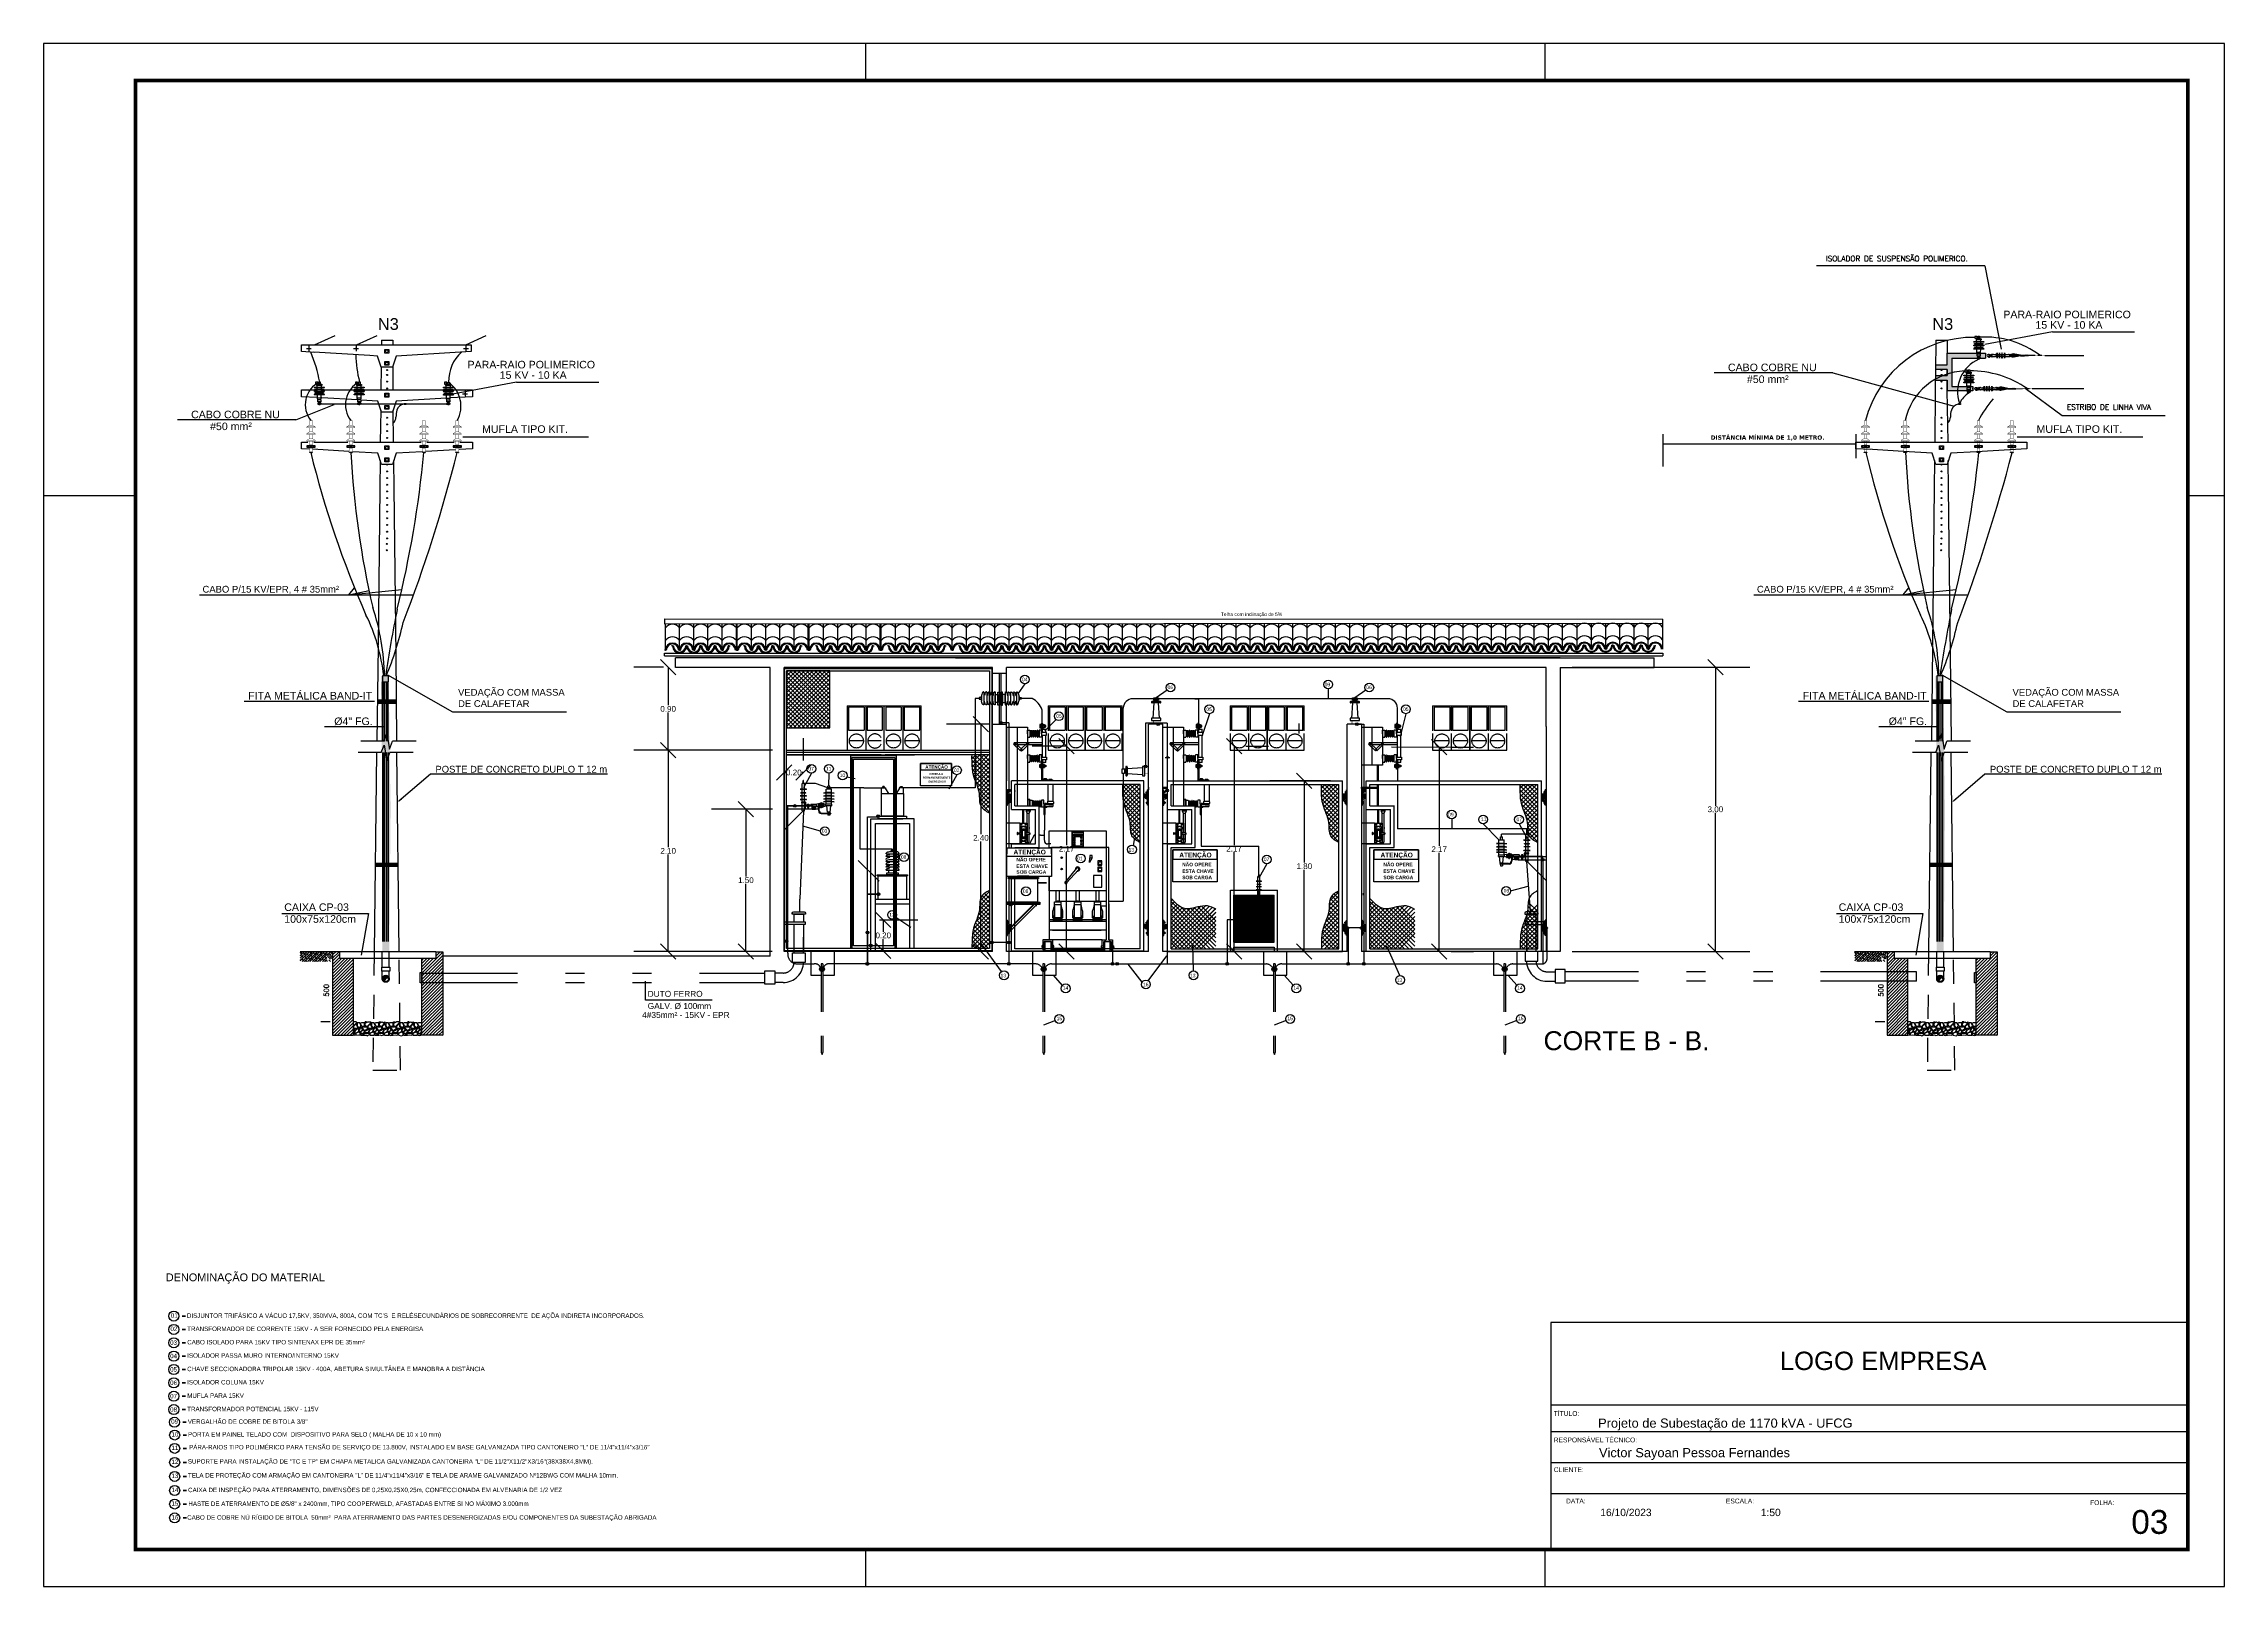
# Model space of a CAD drawing. Header units: metres. Extents: x 4188.7 to 4272.1, y 2012.8 to 2020.9.
# Drawn here: x 4212.78 to 4224.17, y 2012.8 to 2020.85 of the extents above; entities that cross this region are included whole.
import ezdxf
from ezdxf.enums import TextEntityAlignment as Align

# ---------------------------------------------------------------- set-up
doc = ezdxf.new("R2010")
doc.units = ezdxf.units.M
for name, pattern in [('DASHDOT', [25.4, 12.7, -6.35, 0, -6.35]), ('DASHED', [0.75, 0.5, -0.25]), ('DASHED2', [9.525, 6.35, -3.175]), ('DIVIDE', [1.25, 0.5, -0.25, 0, -0.25, 0, -0.25]), ('HIDDEN', [9.525, 6.35, -3.175]), ('HIDDEN2', [0.1875, 0.125, -0.0625]), ('TRAÇO-PTO_P', [0.5, 0.25, -0.125, 0, -0.125])]:
    doc.linetypes.add(name, pattern=pattern)
for name, color, linetype in [('02', 1, 'Continuous'), ('0e-acionamento', 2, 'Continuous'), ('0E-Arquitetura', 1, 'Continuous'), ('0e-isolador', 2, 'Continuous'), ('0E-Perfilado', 2, 'Continuous'), ('0e-seccionadora', 4, 'Continuous'), ('0E-Vergalhão', 5, 'Continuous'), ('A-COTAS', 7, 'Continuous'), ('A-FORMATOINTERNO', 22, 'Continuous'), ('A-JANEL', 4, 'Continuous'), ('A-PARED', 7, 'Continuous'), ('A-PAREDE', 9, 'Continuous'), ('A-PORTA', 4, 'Continuous'), ('A-TELHA', 9, 'Continuous'), ('A-TEXTO', 4, 'Continuous'), ('ARQ-FOLHA', 7, 'Continuous'), ('AX-AUXIL', 2, 'Continuous'), ('CONDUTOR', 5, 'Continuous'), ('CONSTRUIR', 7, 'Continuous'), ('DIVISÓRIA', 3, 'Continuous'), ('E-ALTATENSAO', 5, 'Continuous'), ('E-ARQ-PORTAS', 11, 'Continuous'), ('E-ATERRAMENTO', 3, 'TRAÇO-PTO_P'), ('E-CANALETA', 6, 'Continuous'), ('E-EQUIPAMENTOS', 130, 'Continuous'), ('E-ISOLADORPEDESTAL', 4, 'Continuous'), ('E-TELAPROTEÇÃO', 2, 'Continuous'), ('ELE-ELO-FGO-2', 6, 'Continuous'), ('ELEMENTO', 7, 'Continuous'), ('FIOS', 7, 'Continuous'), ('FORMATO_LEGENDA', 7, 'Continuous'), ('JANELA', 7, 'Continuous'), ('LINHA', 1, 'Continuous'), ('MALHA-DE-TERRA', 7, 'Continuous'), ('PORTA', 7, 'Continuous'), ('Rede elétrica', 7, 'Continuous'), ('SIMBOLOGIA-DESENHOS', 7, 'Continuous'), ('TEXTO_60', 1, 'Continuous'), ('TRAFO', 7, 'Continuous'), ('Tubulaçao', 7, 'TRAÇO-PTO_P')]:
    doc.layers.add(name, color=color, linetype=linetype)
for name, color, linetype, lineweight in [('Cotas', 1, 'Continuous', 5), ('LUMINÁRIA', 2, 'Continuous', 20), ('PAREDE', 5, 'Continuous', 60), ('TEXTO', 7, 'Continuous', 18)]:
    doc.layers.add(name, color=color, linetype=linetype, lineweight=lineweight)
doc.styles.add('arial', font='arial.ttf')
doc.styles.add('REGUA_80_MM', font='romans.shx', dxfattribs={"height": 2.2})
doc.styles.get("Standard").update_dxf_attribs({"font": 'arial.ttf'})
doc.styles.add('T60', font='romans.shx')
doc.styles.add('TECHNICBOLD', font='teb_____.pfb')
doc.dimstyles.get("Standard").update_dxf_attribs({"dimtxt": 0.03, "dimasz": 0.08, "dimexe": 0.18, "dimexo": 0.0625, "dimgap": 0.0035, "dimtad": 0, "dimtih": 1, "dimtoh": 1, "dimdec": 4, "dimzin": 0, "dimdsep": 46, "dimtxsty": 'Standard', "dimblk": 'OBLIQUE', "dimcen": 0.05, "dimadec": 0, "dimazin": 0, "dimtfac": 1, "dimtdec": 4, "dimtofl": 0, "dimtmove": 0, "dimatfit": 3, "dimldrblk": 'OBLIQUE', "dimfxl": 1, "dimtolj": 1, "dimtzin": 0, "dimarcsym": 0})

# ---------------------------------------------------------------- blocks, each defined once
blk = doc.blocks.new('FOLHA A2')
at = {"layer": 'ARQ-FOLHA'}
for p, q in [((594, 0), (0, 0)), ((0, 0), (0, -420)), ((224, -10), (224, 0)), ((409, -10), (409, 0)), ((594, -420), (594, 0)), ((0, -123), (25, -123)), ((584, -123), (594, -123)), ((224, -420), (224, -410)), ((409, -420), (409, -410)), ((0, -420), (594, -420))]:
    blk.add_line(p, q, dxfattribs=at)
at = {"layer": 'ARQ-FOLHA', "const_width": 1}
blk.add_lwpolyline([(25, -410), (584, -410), (584, -10), (25, -10), (25, -410)], dxfattribs=at)
blk = doc.blocks.new('A$C33E61EA1')
at = {"layer": 'ELEMENTO', "ltscale": 100}
h = blk.add_hatch(color=256, dxfattribs=at)
edge = h.paths.add_edge_path(flags=16)
edge.add_arc((1.55, 2.26), 0.0835, 0, 360)
edge = h.paths.add_edge_path()
edge.add_arc((1.55, 2.26), 0.205, 0, 360)
at = {"layer": 'ELEMENTO'}
for points, const_width in [([(0.06, 9.56), (1.05, 10.16)], 0.121), ([(1.05, 9.16), (1.05, 7.67), (2.05, 7.67), (2.05, 9.16)], 0.121), ([(2.05, 10.16), (3.04, 9.56)], 0.121), ([(0.06, 7.08), (1.05, 7.67)], 0.121), ([(0.06, 4.59), (1.05, 5.19)], 0.121), ([(1.05, 6.68), (1.05, 5.19), (2.05, 5.19), (2.05, 6.68)], 0.121), ([(1.05, 4.19), (1.05, 0.12), (2.05, 0.12), (2.05, 4.19)], 0.121), ([(1.05, 3.15), (2.05, 3.15)], 0.0968), ([(1.05, 2.76), (2.05, 2.76)], 0.0968), ([(1.05, 1.76), (2.05, 1.76)], 0.0968), ([(1.05, 1.37), (2.05, 1.37)], 0.0968), ([(2.05, 7.67), (3.04, 7.08)], 0.121), ([(2.05, 5.19), (3.04, 4.59)], 0.121)]:
    blk.add_lwpolyline(points, dxfattribs=dict(at, const_width=const_width))
at = {"layer": 'ELEMENTO', "const_width": 0.121}
for points in [[(0.06, 9.16), (0.06, 9.56), (3.04, 9.56), (3.04, 9.16)], [(2.05, 10.16), (2.05, 11.82), (1.05, 11.82), (1.05, 10.16)], [(0.06, 7.08), (0.06, 6.68), (3.04, 6.68), (3.04, 7.08)], [(0.06, 4.59), (0.06, 4.19), (3.04, 4.19), (3.04, 4.59)]]:
    blk.add_lwpolyline(points, close=True, dxfattribs=at)
at = {"layer": 'ELEMENTO', "linetype": 'Continuous'}
for points in [[(1.07, 0), (1.07, 0.12)], [(1.07, 0.12), (1.18, 0.12)], [(1.07, 0.12), (1.18, 0.12)], [(1.18, 0), (1.07, 0)], [(1.18, 0.12), (1.55, 0.12)], [(1.55, 0), (1.18, 0)], [(1.55, 0.12), (1.85, 0.12)], [(1.85, 0), (1.55, 0)], [(1.85, 0.12), (2.03, 0.12)], [(1.85, 0.12), (2.03, 0.12)], [(1.85, 0), (2.03, 0)], [(2.03, 0.12), (2.03, 0)]]:
    blk.add_lwpolyline(points, dxfattribs=at)
at = {"layer": 'ELEMENTO'}
for radius in [0.205, 0.0835]:
    blk.add_circle((1.55, 2.26), radius, dxfattribs=at)
blk = doc.blocks.new('*X42')
at = {"color": 0}
for p, q in [((-54472.1, 48096.1), (-54468.3, 48099.8)), ((-54472.1, 48096.2), (-54468.5, 48099.8)), ((-54472.1, 48096.4), (-54468.7, 48099.8)), ((-54472, 48095.8), (-54468, 48099.8)), ((-54472, 48095.9), (-54468.2, 48099.8)), ((-54472, 48096.6), (-54468.9, 48099.8)), ((-54472, 48096.8), (-54469.1, 48099.7)), ((-54471.9, 48095.7), (-54467.8, 48099.8)), ((-54471.9, 48097.1), (-54469.4, 48099.7)), ((-54471.9, 48097.3), (-54469.6, 48099.6)), ((-54471.8, 48095.6), (-54467.7, 48099.8)), ((-54471.8, 48095.5), (-54467.5, 48099.7)), ((-54471.7, 48095.4), (-54467.4, 48099.7)), ((-54471.7, 48097.6), (-54469.9, 48099.5)), ((-54471.6, 48095.3), (-54467.2, 48099.7)), ((-54471.5, 48095.2), (-54467.1, 48099.6)), ((-54471.5, 48098), (-54470.3, 48099.3)), ((-54471.4, 48095.1), (-54467, 48099.6)), ((-54471.3, 48095.1), (-54466.9, 48099.5)), ((-54471.2, 48095), (-54466.7, 48099.5)), ((-54471.1, 48094.9), (-54466.6, 48099.4)), ((-54470.9, 48094.9), (-54466.5, 48099.3)), ((-54470.8, 48094.8), (-54466.4, 48099.3)), ((-54470.7, 48094.8), (-54466.3, 48099.2)), ((-54470.5, 48094.8), (-54466.2, 48099.1)), ((-54470.4, 48094.8), (-54466.1, 48099.1)), ((-54470.2, 48094.7), (-54466, 48099)), ((-54470, 48094.8), (-54465.9, 48098.9)), ((-54467.6, 48097), (-54465.8, 48098.8)), ((-54467.2, 48097.2), (-54465.7, 48098.7)), ((-54466.9, 48097.3), (-54465.6, 48098.6)), ((-54466.7, 48097.4), (-54465.5, 48098.5)), ((-54466.5, 48097.4), (-54465.4, 48098.5)), ((-54466.3, 48097.4), (-54465.4, 48098.4)), ((-54466.2, 48097.4), (-54465.3, 48098.3)), ((-54466, 48097.3), (-54465.2, 48098.1)), ((-54465.9, 48097.3), (-54465.1, 48098)), ((-54465.8, 48097.2), (-54465.1, 48097.9)), ((-54465.6, 48097.2), (-54465, 48097.8)), ((-54465.5, 48097.1), (-54465, 48097.7)), ((-54465.4, 48097.1), (-54464.9, 48097.6)), ((-54465.3, 48097), (-54464.9, 48097.5)), ((-54465.2, 48096.9), (-54464.8, 48097.3)), ((-54465.1, 48096.8), (-54464.8, 48097.2)), ((-54469.8, 48094.8), (-54468.1, 48096.5)), ((-54469.6, 48094.9), (-54468.3, 48096.1)), ((-54469.3, 48095), (-54468.5, 48095.8)), ((-54465, 48096.8), (-54464.7, 48097.1)), ((-54464.9, 48096.7), (-54464.7, 48096.9)), ((-54464.9, 48096.6), (-54464.7, 48096.8)), ((-54464.8, 48096.5), (-54464.6, 48096.6)), ((-54464.7, 48096.3), (-54464.6, 48096.5)), ((-54464.7, 48096.2), (-54464.6, 48096.3)), ((-54464.6, 48096.1), (-54464.6, 48096.1))]:
    blk.add_line(p, q, dxfattribs=at)
blk = doc.blocks.new('_OBLIQUE')
at = {"color": 0, "linetype": 'ByBlock'}
blk.add_line((-0.5, -0.5), (0.5, 0.5), dxfattribs=at)
blk = doc.blocks.new('*D45')
at = {"color": 0, "lineweight": -2, "transparency": 16777216}
for p, q in [((4216.648, 2017.11), (4216.648, 2017.227)), ((4216.748, 2017.11), (4216.748, 2017.227)), ((4216.648, 2017.047), (4216.656, 2017.047)), ((4216.748, 2017.047), (4216.74, 2017.047))]:
    blk.add_line(p, q, dxfattribs=at)
at = {"color": 0, "lineweight": -2, "transparency": 16777216, "xscale": 0.08, "yscale": 0.08, "zscale": 0.08, "rotation": 180}
blk.add_blockref('_OBLIQUE', (4216.648, 2017.047), dxfattribs=at)
at = {"color": 0, "lineweight": -2, "transparency": 16777216, "xscale": 0.08, "yscale": 0.08, "zscale": 0.08}
blk.add_blockref('_OBLIQUE', (4216.748, 2017.047), dxfattribs=at)
at = {"color": 0, "transparency": 16777216, "insert": (4216.698, 2017.047), "char_height": 0.03, "attachment_point": 5}
blk.add_mtext('\\A1;0.20', dxfattribs=at)
blk = doc.blocks.new('*D46')
at = {"color": 0, "lineweight": -2, "transparency": 16777216}
for p, q in [((4216.587, 2016.856), (4216.268, 2016.856)), ((4216.448, 2016.856), (4216.448, 2016.504)), ((4216.448, 2016.113), (4216.448, 2016.466)), ((4216.585, 2016.113), (4216.268, 2016.113))]:
    blk.add_line(p, q, dxfattribs=at)
at = {"color": 0, "lineweight": -2, "transparency": 16777216, "xscale": 0.08, "yscale": 0.08, "zscale": 0.08}
for p, rotation in [((4216.448, 2016.856), 90), ((4216.448, 2016.113), 270)]:
    blk.add_blockref('_OBLIQUE', p, dxfattribs=dict(at, rotation=rotation))
at = {"color": 0, "transparency": 16777216, "insert": (4216.448, 2016.485), "char_height": 0.03, "attachment_point": 5}
blk.add_mtext('\\A1;1.50', dxfattribs=at)
blk = doc.blocks.new('*D47')
at = {"color": 0, "lineweight": -2, "transparency": 16777216}
for p, q in [((4216.587, 2017.163), (4215.862, 2017.163)), ((4216.042, 2017.163), (4216.042, 2016.657)), ((4216.042, 2016.113), (4216.042, 2016.619)), ((4216.585, 2016.113), (4215.862, 2016.113))]:
    blk.add_line(p, q, dxfattribs=at)
at = {"color": 0, "lineweight": -2, "transparency": 16777216, "xscale": 0.08, "yscale": 0.08, "zscale": 0.08}
for p, rotation in [((4216.042, 2017.163), 90), ((4216.042, 2016.113), 270)]:
    blk.add_blockref('_OBLIQUE', p, dxfattribs=dict(at, rotation=rotation))
at = {"color": 0, "transparency": 16777216, "insert": (4216.042, 2016.638), "char_height": 0.03, "attachment_point": 5}
blk.add_mtext('\\A1;2.10', dxfattribs=at)
blk = doc.blocks.new('*D48')
at = {"color": 0, "lineweight": -2, "transparency": 16777216}
for p, q in [((4216.017, 2017.596), (4215.862, 2017.596)), ((4216.042, 2017.596), (4216.042, 2017.398)), ((4216.042, 2017.163), (4216.042, 2017.36)), ((4216.017, 2017.163), (4215.862, 2017.163))]:
    blk.add_line(p, q, dxfattribs=at)
at = {"color": 0, "lineweight": -2, "transparency": 16777216, "xscale": 0.08, "yscale": 0.08, "zscale": 0.08}
for p, rotation in [((4216.042, 2017.596), 90), ((4216.042, 2017.163), 270)]:
    blk.add_blockref('_OBLIQUE', p, dxfattribs=dict(at, rotation=rotation))
at = {"color": 0, "transparency": 16777216, "insert": (4216.042, 2017.379), "char_height": 0.03, "attachment_point": 5}
blk.add_mtext('\\A1;0.90', dxfattribs=at)
blk = doc.blocks.new('*D49')
at = {"color": 0, "lineweight": -2, "transparency": 16777216}
for p, q in [((4217.672, 2017.299), (4217.495, 2017.299)), ((4217.675, 2017.299), (4217.675, 2016.725)), ((4217.675, 2016.113), (4217.675, 2016.687)), ((4217.672, 2016.113), (4217.495, 2016.113))]:
    blk.add_line(p, q, dxfattribs=at)
at = {"color": 0, "lineweight": -2, "transparency": 16777216, "xscale": 0.08, "yscale": 0.08, "zscale": 0.08}
for p, rotation in [((4217.675, 2017.299), 90), ((4217.675, 2016.113), 270)]:
    blk.add_blockref('_OBLIQUE', p, dxfattribs=dict(at, rotation=rotation))
at = {"color": 0, "transparency": 16777216, "insert": (4217.675, 2016.706), "char_height": 0.03, "attachment_point": 5}
blk.add_mtext('\\A1;2.40', dxfattribs=at)
blk = doc.blocks.new('*D50')
at = {"color": 0, "lineweight": -2, "transparency": 16777216}
for p, q in [((4217.145, 2016.278), (4217.345, 2016.278)), ((4217.165, 2016.278), (4217.165, 2016.216)), ((4217.144, 2016.116), (4217.345, 2016.116)), ((4217.165, 2016.116), (4217.165, 2016.178))]:
    blk.add_line(p, q, dxfattribs=at)
at = {"color": 0, "lineweight": -2, "transparency": 16777216, "xscale": 0.08, "yscale": 0.08, "zscale": 0.08}
for p, rotation in [((4217.165, 2016.278), 90), ((4217.165, 2016.116), 270)]:
    blk.add_blockref('_OBLIQUE', p, dxfattribs=dict(at, rotation=rotation))
at = {"color": 0, "transparency": 16777216, "insert": (4217.165, 2016.197), "char_height": 0.03, "attachment_point": 5}
blk.add_mtext('\\A1;0.20', dxfattribs=at)
blk = doc.blocks.new('*D51')
at = {"color": 0, "lineweight": -2, "transparency": 16777216}
for p, q in [((4218.125, 2017.185), (4217.942, 2017.185)), ((4218.122, 2017.185), (4218.122, 2016.668)), ((4218.122, 2016.113), (4218.122, 2016.631)), ((4218.125, 2016.113), (4217.942, 2016.113))]:
    blk.add_line(p, q, dxfattribs=at)
at = {"color": 0, "lineweight": -2, "transparency": 16777216, "xscale": 0.08, "yscale": 0.08, "zscale": 0.08}
for p, rotation in [((4218.122, 2017.185), 90), ((4218.122, 2016.113), 270)]:
    blk.add_blockref('_OBLIQUE', p, dxfattribs=dict(at, rotation=rotation))
at = {"color": 0, "transparency": 16777216, "insert": (4218.122, 2016.649), "char_height": 0.03, "attachment_point": 5}
blk.add_mtext('\\A1;2.17', dxfattribs=at)
blk = doc.blocks.new('*D52')
at = {"color": 0, "lineweight": -2, "transparency": 16777216}
for p, q in [((4218.996, 2017.185), (4218.996, 2016.668)), ((4219.057, 2017.185), (4219.176, 2017.185)), ((4218.996, 2016.113), (4218.996, 2016.631)), ((4219.058, 2016.113), (4219.176, 2016.113))]:
    blk.add_line(p, q, dxfattribs=at)
at = {"color": 0, "lineweight": -2, "transparency": 16777216, "xscale": 0.08, "yscale": 0.08, "zscale": 0.08}
for p, rotation in [((4218.996, 2017.185), 90), ((4218.996, 2016.113), 270)]:
    blk.add_blockref('_OBLIQUE', p, dxfattribs=dict(at, rotation=rotation))
at = {"color": 0, "transparency": 16777216, "insert": (4218.996, 2016.649), "char_height": 0.03, "attachment_point": 5}
blk.add_mtext('\\A1;2.17', dxfattribs=at)
blk = doc.blocks.new('*D53')
at = {"color": 0, "lineweight": -2, "transparency": 16777216}
for p, q in [((4220.067, 2017.18), (4220.067, 2016.665)), ((4220.129, 2017.18), (4220.247, 2017.18)), ((4220.067, 2016.113), (4220.067, 2016.628)), ((4220.129, 2016.113), (4220.247, 2016.113))]:
    blk.add_line(p, q, dxfattribs=at)
at = {"color": 0, "lineweight": -2, "transparency": 16777216, "xscale": 0.08, "yscale": 0.08, "zscale": 0.08}
for p, rotation in [((4220.067, 2017.18), 90), ((4220.067, 2016.113), 270)]:
    blk.add_blockref('_OBLIQUE', p, dxfattribs=dict(at, rotation=rotation))
at = {"color": 0, "transparency": 16777216, "insert": (4220.067, 2016.647), "char_height": 0.03, "attachment_point": 5}
blk.add_mtext('\\A1;2.17', dxfattribs=at)
blk = doc.blocks.new('*D54')
at = {"color": 0, "lineweight": -2, "transparency": 16777216}
for p, q in [((4219.5, 2017.003), (4219.183, 2017.003)), ((4219.363, 2017.003), (4219.363, 2016.577)), ((4219.363, 2016.113), (4219.363, 2016.539)), ((4219.525, 2016.113), (4219.183, 2016.113))]:
    blk.add_line(p, q, dxfattribs=at)
at = {"color": 0, "lineweight": -2, "transparency": 16777216, "xscale": 0.08, "yscale": 0.08, "zscale": 0.08}
for p, rotation in [((4219.363, 2017.003), 90), ((4219.363, 2016.113), 270)]:
    blk.add_blockref('_OBLIQUE', p, dxfattribs=dict(at, rotation=rotation))
at = {"color": 0, "transparency": 16777216, "insert": (4219.363, 2016.558), "char_height": 0.03, "attachment_point": 5}
blk.add_mtext('\\A1;1.80', dxfattribs=at)
blk = doc.blocks.new('*D55')
at = {"color": 0, "lineweight": -2, "transparency": 16777216}
for p, q in [((4220.762, 2017.596), (4221.689, 2017.596)), ((4221.509, 2017.596), (4221.509, 2016.873)), ((4221.509, 2016.113), (4221.509, 2016.836)), ((4220.762, 2016.113), (4221.689, 2016.113))]:
    blk.add_line(p, q, dxfattribs=at)
at = {"color": 0, "lineweight": -2, "transparency": 16777216, "xscale": 0.08, "yscale": 0.08, "zscale": 0.08}
for p, rotation in [((4221.509, 2017.596), 90), ((4221.509, 2016.113), 270)]:
    blk.add_blockref('_OBLIQUE', p, dxfattribs=dict(at, rotation=rotation))
at = {"color": 0, "transparency": 16777216, "insert": (4221.509, 2016.855), "char_height": 0.03, "attachment_point": 5}
blk.add_mtext('\\A1;3.00', dxfattribs=at)
blk = doc.blocks.new('A$C2922327A')
at = {"layer": 'LINHA'}
h = blk.add_hatch(dxfattribs=at)
h.set_pattern_fill('ANSI31', color=1, scale=3.07506, angle=340, style=0)
h.set_pattern_definition([(25, (-163.28697, 13.90264), (-0.1624471, 0.3483689), [])])
h.paths.add_polyline_path([(3.6, 2.2), (3.6, 2.5), (0, 2.5), (0, 2.2)])
at = {"layer": 'LINHA', "color": 1}
for p, q in [((0, 2.2), (0, 2.5)), ((3.6, 2.5), (0, 2.5)), ((3.6, 2.2), (0, 2.2)), ((7.1, 2.6), (3.6, 2.6)), ((3.6, 2.6), (3.6, 2.1)), ((4, 2.1), (3.6, 2.5)), ((7, 2.1), (3.6, 2.1)), ((4.5, 2.1), (4, 2.6)), ((5.1, 2.1), (4.5, 2.6)), ((5.6, 2.1), (5.1, 2.6)), ((6.2, 2.1), (5.6, 2.6)), ((6.7, 2.1), (6.2, 2.6)), ((7.3, 2), (6.7, 2.6)), ((7, 2.1), (13.6, 0.8)), ((7.1, 2.6), (13.6, 3.9)), ((7.1, 2.6), (13.4, 1.4)), ((7.7, 2), (7.3, 2.6)), ((7.8, 2.5), (7.5, 2.7)), ((8.2, 1.9), (7.8, 2.5)), ((8.7, 2.4), (8, 2.8)), ((8.8, 1.8), (8.3, 2.4)), ((8.5, 2.3), (13.4, 3.3)), ((9.2, 2.5), (8.6, 2.9)), ((8.8, 2.3), (9.3, 2.5)), ((9.3, 1.7), (8.9, 2.3)), ((9.7, 2.6), (9.1, 3)), ((12, 2.2), (9.3, 2.2)), ((9.8, 1.5), (9.4, 2.2)), ((9.5, 2.2), (10.3, 2.5)), ((10.3, 2.7), (9.6, 3.1)), ((12, 2.5), (9.6, 2.5)), ((10.4, 1.4), (9.9, 2.1)), ((10.8, 2.8), (10.2, 3.2)), ((10.5, 2.2), (11.2, 2.5)), ((10.9, 1.3), (10.5, 2)), ((11.3, 2.9), (10.7, 3.3)), ((11.4, 1.2), (11, 1.9)), ((11.9, 3), (11.2, 3.4)), ((11.4, 2.2), (12, 2.5)), ((12, 1.1), (11.5, 1.8)), ((12.4, 3.1), (11.8, 3.5)), ((12, 2.2), (12, 2.5)), ((12.5, 1), (12.1, 1.6)), ((12.9, 3.2), (12.3, 3.6)), ((13, 0.9), (12.6, 1.5)), ((13.4, 3.3), (12.8, 3.7)), ((13.6, 0.8), (13.1, 1.4)), ((14, 3), (13.2, 2.8)), ((13.9, 1.7), (13.2, 1.9)), ((13.7, 3.6), (13.4, 3.8)), ((13.8, 3.9), (13.9, 3.8)), ((13.9, 0.9), (14, 0.8)), ((14, 1.7), (14, 1.7)), ((14.3, 3.8), (14.3, 3.7)), ((14.4, 1), (14.5, 0.9)), ((14.7, 3.5), (14.7, 3.6)), ((14.7, 1.2), (14.8, 1.1)), ((15, 3.2), (15, 3.3)), ((15, 1.5), (15.1, 1.5)), ((15.7, 3.1), (15.1, 3.1)), ((15.7, 1.6), (15.1, 1.6)), ((19.8, 3.2), (18, 3.2)), ((19.8, 1.5), (18, 1.5)), ((20.6, 1.5), (20.6, 3.2)), ((20.9, 3.1), (20.6, 3.1)), ((20.9, 1.6), (20.6, 1.6)), ((20.9, 3.1), (21, 4.6)), ((20.9, 1.6), (20.9, 3.1)), ((20.9, 1.6), (21, 0.1)), ((21.1, 4.6), (21.2, 3.1)), ((21.1, 0.1), (21.2, 1.6)), ((23.2, 3.1), (21.2, 3.1)), ((21.2, 1.6), (21.2, 3.1)), ((23.2, 1.6), (21.2, 1.6)), ((23.2, 3.1), (23.3, 4.6)), ((23.2, 1.6), (23.2, 3.1)), ((23.2, 1.6), (23.3, 0.1)), ((23.4, 4.6), (23.5, 3.1)), ((23.4, 0.1), (23.5, 1.6)), ((25.3, 3.1), (23.5, 3.1)), ((23.5, 1.6), (23.5, 3.1)), ((25.3, 1.6), (23.5, 1.6)), ((25.3, 3.1), (25.4, 4.6)), ((25.3, 1.6), (25.3, 3.1)), ((25.3, 1.6), (25.4, 0.1)), ((25.6, 4.6), (25.7, 3.1)), ((25.6, 0.1), (25.7, 1.6)), ((25.7, 1.6), (25.7, 3.1)), ((27.4, 3.1), (25.7, 3.1)), ((27.4, 1.6), (25.7, 1.6)), ((27.4, 3.1), (27.5, 4.6)), ((27.4, 1.6), (27.4, 3.1)), ((27.4, 1.6), (27.5, 0.1)), ((27.6, 4.6), (27.7, 3.1)), ((27.6, 0.1), (27.7, 1.6)), ((27.7, 1.6), (27.7, 3.1)), ((28.1, 3.1), (27.7, 3.1)), ((28.1, 1.6), (27.7, 1.6)), ((28.1, 1.5), (28.1, 3.2)), ((30.7, 3.2), (28.9, 3.2)), ((30.7, 1.5), (28.9, 1.5)), ((33.5, 2.7), (34.1, 2))]:
    blk.add_line(p, q, dxfattribs=at)
for centre in [(16.4, 2.3), (32.4, 2.3)]:
    blk.add_circle(centre, 0.573, dxfattribs=at)
at = {"layer": 'LINHA', "color": 1, "linetype": 'DASHED2', "ltscale": 0.5}
for centre in [(16.4, 2.3), (32.4, 2.3)]:
    blk.add_circle(centre, 0.445, dxfattribs=at)
at = {"layer": 'LINHA', "color": 1}
for centre, radius, start, end in [((14.8, 2.3), 1.68, 122.7791, 237.2209), ((13.9, 2.4), 1.48, 26.5535, 103.248), ((13.8, 2.3), 1.52, 261.6243, 333.7714), ((13.9, 2.3), 1.41, 30.6033, 90), ((13.9, 2.3), 1.41, 270, 329.3967), ((16.7, 2.3), 1.24, 55.4397, 304.5603), ((18, 4.3), 1.1, 235.4397, 270), ((18, 0.4), 1.1, 90, 124.5603), ((21.1, 4.6), 0.0679, 355.0197, 184.9803), ((21.1, 0.1), 0.0679, 175.0197, 4.9803), ((23.3, 4.6), 0.0679, 355.0197, 184.9803), ((23.3, 0.1), 0.0679, 175.0197, 4.9803), ((25.5, 4.6), 0.0679, 355.0197, 184.9803), ((25.5, 0.1), 0.0679, 175.0197, 4.9803), ((27.6, 4.6), 0.0679, 355.0197, 184.9803), ((27.6, 0.1), 0.0679, 175.0197, 4.9803), ((30.7, 4.3), 1.1, 270, 307.3018), ((30.7, 0.4), 1.1, 52.6982, 90), ((32.2, 2.3), 1.31, 232.6982, 127.3018), ((34.1, 3.2), 0.128, 83.9038, 223.1178)]:
    blk.add_arc(centre, radius, start, end, dxfattribs=at)
at = {"layer": 'LINHA', "color": 1, "linetype": 'DASHED2', "ltscale": 0.7}
blk.add_arc((13.8, 2.3), 1.02, 248.0372, 113.4733, dxfattribs=at)
at = {"layer": 'LINHA', "color": 1}
blk.add_ellipse((14, 2.3), major_axis=(0, 0.663), ratio=0.597977, dxfattribs=at)
for points in [[(20.6, 3.2), (20.5, 3.5), (20.3, 3.6), (20, 3.3), (19.8, 3.2)], [(20.6, 1.5), (20.5, 1.2), (20.3, 1.1), (20, 1.4), (19.8, 1.5)], [(28.1, 3.2), (28.1, 3.5), (28.4, 3.6), (28.6, 3.3), (28.9, 3.2)], [(28.1, 1.5), (28.1, 1.2), (28.4, 1.1), (28.6, 1.4), (28.9, 1.5)]]:
    blk.add_spline(points, degree=3, dxfattribs=at)
for points, knots in [([(36, 2.1), (36, 1.9), (35.8, 1.4), (35.3, 0.9), (34.4, 0.9), (33.8, 1.2), (33.5, 1.6), (33.3, 1.7)], [0.101615, 0.101615, 0.101615, 0.101615, 0.322661, 0.650598, 1.001057, 1.323653, 1.567125, 1.567125, 1.567125, 1.567125]), ([(34.8, 2.6), (34.6, 2.7), (34.3, 2.7), (34.1, 2.9), (34, 3.1), (34, 3.1)], [0.6558656, 0.6558656, 0.6558656, 0.6558656, 0.8520152, 1.0129557, 1.0175356, 1.0175356, 1.0175356, 1.0175356]), ([(36, 2.6), (36, 2.8), (35.8, 3.2), (35.1, 3.5), (34.6, 3.3), (34.2, 3.3), (34.1, 3.3)], [0, 0, 0, 0, 0.2285823, 0.4958921, 0.7715975, 0.909135, 0.909135, 0.909135, 0.909135]), ([(34.1, 2), (34.3, 1.9), (34.6, 1.8), (34.9, 1.8), (35, 2), (35, 2.1)], [0.1173329, 0.1173329, 0.1173329, 0.1173329, 0.1704438, 0.3797692, 0.406717, 0.406717, 0.406717, 0.406717])]:
    blk.add_open_spline(points, degree=3, knots=knots, dxfattribs=at)
at = {"layer": 'SIMBOLOGIA-DESENHOS', "ltscale": 100, "const_width": 0.118}
blk.add_lwpolyline([(37.4, 2.1), (34.7, 2.1, -1), (34.7, 2.6), (37.4, 2.6)], format="xyb", dxfattribs=at)
at = {"layer": 'SIMBOLOGIA-DESENHOS', "ltscale": 100, "const_width": 0.0908}
blk.add_lwpolyline([(37.9, 3.4), (37.4, 3.4), (37.4, 1.1), (37.9, 1.1)], dxfattribs=at)

msp = doc.modelspace()

# ---------------------------------------------------------------- hatches: boundary and pattern name
h = msp.add_hatch(color=256)
h.dxf.hatch_style = 1
h.paths.add_polyline_path([(4222.74249, 2019.20947), (4222.91886, 2019.20947), (4222.91886, 2019.23445), (4222.71961, 2019.23445), (4222.71961, 2019.17396), (4222.65849, 2019.17383), (4222.6582, 2019.14947), (4222.71962, 2019.14959), (4222.71962, 2019.11849), (4222.65782, 2019.11849), (4222.65753, 2019.09517), (4222.71962, 2019.09517), (4222.71969, 2019.038), (4222.71969, 2019.03783), (4222.85244, 2019.038), (4222.85244, 2019.06179), (4222.74249, 2019.06179)])
h = msp.add_hatch()
h.set_pattern_fill('GRATE', color=8, scale=0.008501)
h.set_pattern_definition([(0, (631.606241, 302.646026), (0, 0.006747840979), []), (90, (631.60624, 302.646026), (-0.02699136392, 2e-18), [])])
h.paths.add_polyline_path([(4219.20483, 2016.408), (4218.99584, 2016.408), (4218.99584, 2016.16147), (4219.05358, 2016.16147), (4219.05358, 2016.22098), (4219.06061, 2016.22098), (4219.06061, 2016.22461), (4219.06385, 2016.22461), (4219.06385, 2016.22984), (4219.05957, 2016.22984, -0.13386983), (4219.06, 2016.23143, -0.07465136), (4219.06094, 2016.2326, 0.14188742), (4219.06219, 2016.23327, 0.02670644), (4219.06631, 2016.23405, 0.08830959), (4219.06648, 2016.2353), (4219.05957, 2016.2353, -0.13386983), (4219.06, 2016.23688, -0.07465136), (4219.06094, 2016.23805, 0.14188742), (4219.06219, 2016.23872, 0.02670644), (4219.06631, 2016.2395, 0.08830959), (4219.06648, 2016.24075), (4219.05957, 2016.24075, -0.13386983), (4219.06, 2016.24233, -0.07465136), (4219.06094, 2016.2435, 0.14188742), (4219.06219, 2016.24417, 0.02670644), (4219.06631, 2016.24495, 0.08830959), (4219.06648, 2016.2462), (4219.05957, 2016.2462, -0.13386983), (4219.06, 2016.24778, -0.07465136), (4219.06094, 2016.24895, 0.14188742), (4219.06219, 2016.24962, 0.02670644), (4219.06631, 2016.2504), (4219.07755, 2016.2504, 0.03056249), (4219.08217, 2016.24914, -0.18661803), (4219.08332, 2016.24853, -0.08235215), (4219.08418, 2016.24713, -0.07796675), (4219.08414, 2016.2462), (4219.07738, 2016.2462, 0.08830959), (4219.07755, 2016.24495, 0.03056249), (4219.08217, 2016.24369, -0.18661803), (4219.08332, 2016.24308, -0.08235215), (4219.08418, 2016.24168, -0.07796675), (4219.08414, 2016.24075), (4219.07738, 2016.24075, 0.08830959), (4219.07755, 2016.2395, 0.03056249), (4219.08217, 2016.23824, -0.18661803), (4219.08332, 2016.23763, -0.08235215), (4219.08418, 2016.23623, -0.07796675), (4219.08414, 2016.2353), (4219.07738, 2016.2353, 0.08830959), (4219.07755, 2016.23405, 0.03056249), (4219.08217, 2016.23279, -0.18661803), (4219.08332, 2016.23218, -0.08235215), (4219.08418, 2016.23078, -0.07796675), (4219.08414, 2016.22984), (4219.07917, 2016.22984), (4219.07917, 2016.22461), (4219.08241, 2016.22461), (4219.08241, 2016.22098), (4219.11455, 2016.22098), (4219.11455, 2016.22461), (4219.11779, 2016.22461), (4219.11779, 2016.22984), (4219.11351, 2016.22984, -0.13386983), (4219.11394, 2016.23143, -0.07465136), (4219.11488, 2016.2326, 0.14188742), (4219.11613, 2016.23327, 0.02670644), (4219.12025, 2016.23405, 0.08830959), (4219.12042, 2016.2353), (4219.11351, 2016.2353, -0.13386983), (4219.11394, 2016.23688, -0.07465136), (4219.11488, 2016.23805, 0.14188742), (4219.11613, 2016.23872, 0.02670644), (4219.12025, 2016.2395, 0.08830959), (4219.12042, 2016.24075), (4219.11351, 2016.24075, -0.13386983), (4219.11394, 2016.24233, -0.07465136), (4219.11488, 2016.2435, 0.14188742), (4219.11613, 2016.24417, 0.02670644), (4219.12025, 2016.24495, 0.08830959), (4219.12042, 2016.2462), (4219.11351, 2016.2462, -0.13386983), (4219.11394, 2016.24778, -0.07465136), (4219.11488, 2016.24895, 0.14188742), (4219.11613, 2016.24962, 0.02670644), (4219.12025, 2016.2504), (4219.13149, 2016.2504, 0.03056249), (4219.13611, 2016.24914, -0.18661803), (4219.13726, 2016.24853, -0.08235215), (4219.13812, 2016.24713, -0.07796675), (4219.13808, 2016.2462), (4219.13132, 2016.2462, 0.08830959), (4219.13149, 2016.24495, 0.03056249), (4219.13611, 2016.24369, -0.18661803), (4219.13726, 2016.24308, -0.08235215), (4219.13812, 2016.24168, -0.07796675), (4219.13808, 2016.24075), (4219.13132, 2016.24075, 0.08830959), (4219.13149, 2016.2395, 0.03056249), (4219.13611, 2016.23824, -0.18661803), (4219.13726, 2016.23763, -0.08235215), (4219.13812, 2016.23623, -0.07796675), (4219.13808, 2016.2353), (4219.13132, 2016.2353, 0.08830959), (4219.13149, 2016.23405, 0.03056249), (4219.13611, 2016.23279, -0.18661803), (4219.13726, 2016.23218, -0.08235215), (4219.13812, 2016.23078, -0.07796675), (4219.13808, 2016.22984), (4219.13311, 2016.22984), (4219.13311, 2016.22461), (4219.13635, 2016.22461), (4219.13635, 2016.22098), (4219.14709, 2016.22098), (4219.14709, 2016.16147), (4219.20483, 2016.16147)])
h.paths.add_polyline_path([(4219.12405, 2016.27038), (4219.12768, 2016.27038), (4219.12768, 2016.26675), (4219.1295, 2016.26675), (4219.1295, 2016.2655), (4219.13149, 2016.2655, 0.03056249), (4219.13611, 2016.26424, -0.18661803), (4219.13726, 2016.26364, -0.08235215), (4219.13812, 2016.26223, -0.07796675), (4219.13808, 2016.2613), (4219.13132, 2016.2613, 0.08830959), (4219.13149, 2016.26005, 0.03056249), (4219.13611, 2016.25879, -0.18661803), (4219.13726, 2016.25819, -0.08235215), (4219.13812, 2016.25678, -0.07796675), (4219.13808, 2016.25585), (4219.13132, 2016.25585, 0.08830959), (4219.13149, 2016.2546, 0.03056249), (4219.13611, 2016.25334, -0.18661803), (4219.13726, 2016.25274, -0.0458925), (4219.13779, 2016.25199, -0.05835516), (4219.13808, 2016.25132, -0.0483447), (4219.13812, 2016.25074, 0.15168369), (4219.13806, 2016.25146, 0.07504257), (4219.13726, 2016.25274, 0.21763288), (4219.13616, 2016.25375, -0.03029301), (4219.13149, 2016.2546, -0.08830959), (4219.13132, 2016.25585), (4219.12042, 2016.25585, -0.08830959), (4219.12025, 2016.2546, -0.02670644), (4219.11613, 2016.25382, -0.10657127), (4219.11522, 2016.25325, 0.17613864), (4219.11428, 2016.25246, 0.10541487), (4219.11365, 2016.25132, 0.0483447), (4219.11362, 2016.25074, -0.12014785), (4219.11365, 2016.25132, -0.05835516), (4219.11394, 2016.25199, -0.07465136), (4219.11488, 2016.25315, 0.14188742), (4219.11613, 2016.25382, 0.02670644), (4219.12025, 2016.2546, 0.08830959), (4219.12042, 2016.25585), (4219.11365, 2016.25585, -0.07796675), (4219.11362, 2016.25678, -0.11127546), (4219.11488, 2016.2586, 0.14188742), (4219.11613, 2016.25927, 0.02670644), (4219.12025, 2016.26005, 0.08830959), (4219.12042, 2016.2613), (4219.11365, 2016.2613, -0.07796675), (4219.11362, 2016.26223, -0.11127546), (4219.11488, 2016.26405, 0.14188742), (4219.11613, 2016.26472, 0.02670644), (4219.12025, 2016.2655), (4219.12223, 2016.2655), (4219.12223, 2016.26675), (4219.12405, 2016.26675)], flags=16)
h.paths.add_polyline_path([(4219.12405, 2016.27038), (4219.12768, 2016.27038), (4219.12768, 2016.26675), (4219.12405, 2016.26675)], flags=0)
h.paths.add_polyline_path([(4219.07374, 2016.27038), (4219.07374, 2016.26675), (4219.07556, 2016.26675), (4219.07556, 2016.2655), (4219.07755, 2016.2655, 0.03056249), (4219.08217, 2016.26424, -0.18661803), (4219.08332, 2016.26364, -0.08235215), (4219.08418, 2016.26223, -0.07796675), (4219.08414, 2016.2613), (4219.07738, 2016.2613, 0.08830959), (4219.07755, 2016.26005, 0.03056249), (4219.08217, 2016.25879, -0.18661803), (4219.08332, 2016.25819, -0.08235215), (4219.08418, 2016.25678, -0.07796675), (4219.08414, 2016.25585), (4219.07738, 2016.25585, 0.08830959), (4219.07755, 2016.2546, 0.03056249), (4219.08217, 2016.25334, -0.18661803), (4219.08332, 2016.25274, -0.0458925), (4219.08385, 2016.25199, -0.05835516), (4219.08414, 2016.25132, -0.0483447), (4219.08418, 2016.25074, 0.15168369), (4219.08412, 2016.25146, 0.07504257), (4219.08332, 2016.25274, 0.21763288), (4219.08222, 2016.25375, -0.03029301), (4219.07755, 2016.2546, -0.08830959), (4219.07738, 2016.25585), (4219.06648, 2016.25585, -0.08830959), (4219.06631, 2016.2546, -0.02670644), (4219.06219, 2016.25382, -0.10657127), (4219.06128, 2016.25325, 0.17613864), (4219.06034, 2016.25246, 0.10541487), (4219.05971, 2016.25132, 0.0483447), (4219.05968, 2016.25074, -0.12014785), (4219.05971, 2016.25132, -0.05835516), (4219.06, 2016.25199, -0.07465136), (4219.06094, 2016.25315, 0.14188742), (4219.06219, 2016.25382, 0.02670644), (4219.06631, 2016.2546, 0.08830959), (4219.06648, 2016.25585), (4219.05971, 2016.25585, -0.07796675), (4219.05968, 2016.25678, -0.11127546), (4219.06094, 2016.2586, 0.14188742), (4219.06219, 2016.25927, 0.02670644), (4219.06631, 2016.26005, 0.08830959), (4219.06648, 2016.2613), (4219.05971, 2016.2613, -0.07796675), (4219.05968, 2016.26223, -0.11127546), (4219.06094, 2016.26405, 0.14188742), (4219.06219, 2016.26472, 0.02670644), (4219.06631, 2016.2655), (4219.06829, 2016.2655), (4219.06829, 2016.26675), (4219.07011, 2016.26675), (4219.07011, 2016.27038)], flags=16)
h.paths.add_polyline_path([(4219.07374, 2016.27038), (4219.07374, 2016.26675), (4219.07011, 2016.26675), (4219.07011, 2016.27038)], flags=0)
h.paths.add_polyline_path([(4219.14709, 2016.22098), (4219.13635, 2016.22098), (4219.05358, 2016.22098), (4219.05358, 2016.16147), (4219.14709, 2016.16147)], flags=17)
h = msp.add_hatch()
h.set_pattern_fill('ANSI31', scale=0.093257, style=0)
h.set_pattern_definition([(45, (4212.946865, 2014.224386), (-0.008242805, 0.008242805), [])])
h.paths.add_polyline_path([(4214.75591, 2015.67582), (4214.86502, 2015.67582), (4214.86502, 2016.03952), (4214.86502, 2016.07589), (4214.86502, 2016.11226), (4214.82865, 2016.11226), (4214.82865, 2016.07589), (4214.75591, 2016.07589)])
h.paths.add_polyline_path([(4214.29037, 2015.67582), (4214.39948, 2015.67582), (4214.39948, 2016.07589), (4214.32674, 2016.07589), (4214.32674, 2016.11226), (4214.29037, 2016.11226), (4214.29037, 2016.07589), (4214.29037, 2016.03952)])
h = msp.add_hatch()
h.set_pattern_fill('ANSI31', scale=0.093257, style=0)
h.set_pattern_definition([(45, (4221.061701, 2014.224386), (-0.008242805, 0.008242805), [])])
h.paths.add_polyline_path([(4222.87074, 2015.67582), (4222.97985, 2015.67582), (4222.97985, 2016.03952), (4222.97985, 2016.07589), (4222.97985, 2016.11226), (4222.94348, 2016.11226), (4222.94348, 2016.07589), (4222.87074, 2016.07589)])
h.paths.add_polyline_path([(4222.4052, 2015.67582), (4222.51431, 2015.67582), (4222.51431, 2016.07589), (4222.44157, 2016.07589), (4222.44157, 2016.11226), (4222.4052, 2016.11226), (4222.4052, 2016.07589), (4222.4052, 2016.03952)])
h = msp.add_hatch()
h.set_pattern_fill('GRAVEL', scale=0.074605, style=0)
h.set_pattern_definition([(0, (4211.49158, 2013.9221), (0.0746054, 0.0746054), [0.0223816, -0.0522237]), (0, (4211.53635, 2013.92956), (0.0746054, 0.0746054), [0.0186513, -0.055954]), (0, (4211.532616, 2013.93329), (0.0746054, 0.0746054), [0.014921, -0.0596843]), (0, (4211.510235, 2013.951944), (0.0746054, 0.0746054), [0.0111908, -0.0111908, 0.0149211, -0.0373027]), (0, (4211.510235, 2013.955675), (0.0746054, 0.0746054), [0.0149211, -0.0037303, 0.01865134, -0.0373027]), (0, (4211.47666, 2013.970596), (0.0746054, 0.0746054), [0.0186513, -0.055954]), (0, (4211.54754, 2013.974326), (0.0746054, 0.0746054), [0.0186513, -0.055954]), (90, (4211.47666, 2013.93702), (-0.0746054, 0.0746054), [0.0111908, -0.0634146]), (90, (4211.48785, 2013.99298), (-0.0746054, 0.0746054), [0.0074605, -0.0671448]), (90, (4211.49158, 2013.9221), (-0.0746054, 0.0746054), [0.0111908, -0.0634146]), (90, (4211.499044, 2013.98925), (-0.0746054, 0.0746054), [0.0037303, -0.0708751]), (90, (4211.502774, 2013.959405), (-0.0746054, 0.0746054), [0.0111908, -0.0634146]), (90, (4211.510235, 2013.93329), (-0.0746054, 0.0746054), [0.0186513, -0.055954]), (90, (4211.517695, 2013.98552), (-0.0746054, 0.0746054), [0.0111908, -0.0634146]), (90, (4211.525156, 2013.955675), (-0.0746054, 0.0746054), [0.014921, -0.0596843]), (90, (4211.528886, 2013.955675), (-0.0746054, 0.0746054), [0.014921, -0.0596843]), (90, (4211.53635, 2013.9221), (-0.0746054, 0.0746054), [0.0074605, -0.0671448]), (90, (4211.54754, 2013.93329), (-0.0746054, 0.0746054), [0.0186513, -0.055954]), (45, (4211.484123, 2013.929563), (8e-18, 0.07460536), [0.0316524, -0.0738555]), (45, (4211.491583, 2013.933293), (8e-18, 0.07460536), [0.0158262, -0.0896817]), (45, (4211.525156, 2013.974326), (8e-18, 0.07460536), [0.0211016, -0.0844063]), (45, (4211.525156, 2013.978056), (8e-18, 0.07460536), [0.0158262, -0.0896817]), (135, (4211.499044, 2013.970596), (-0.07460536, 8e-18), [0.0052754, -0.1002325]), (135, (4211.484123, 2013.929563), (-0.07460536, 8e-18), [0.0105508, -0.0949571]), (135, (4211.506504, 2013.951944), (-0.07460536, 8e-18), [0.0105508, -0.0949571]), (135, (4211.525156, 2013.970596), (-0.07460536, 8e-18), [0.0105508, -0.0949571]), (135, (4211.547537, 2013.985517), (-0.07460536, 8e-18), [0.0158262, -0.0896817]), (135, (4211.547537, 2013.981786), (-0.07460536, 8e-18), [0.0105508, -0.0949571]), (135, (4211.543807, 2013.989247), (-0.07460536, 8e-18), [0.0105508, -0.0949571]), (135, (4211.521425, 2013.9221), (-0.07460536, 8e-18), [0.0158262, -0.0896817]), (26.565, (4211.543807, 2013.966865), (0.07460536, 3e-11), [0.0083409, -0.1584818]), (26.565, (4211.525156, 2013.948214), (0.07460536, 3e-11), [0.0083409, -0.1584818]), (26.565, (4211.499044, 2013.970596), (0.07460536, 3e-11), [0.0166818, -0.1501409]), (26.565, (4211.502774, 2013.989247), (0.07460536, 3e-11), [0.0166818, -0.1501409]), (26.565, (4211.502774, 2013.970596), (0.07460536, 3e-11), [0.0166818, -0.1501409]), (26.565, (4211.547537, 2013.985517), (0.07460536, 3e-11), [0.0166818, -0.1501409]), (26.5651, (4211.476662, 2013.948214), (0.07460536, 3e-11), [0.0250234, -0.1417993]), (26.5651, (4211.476662, 2013.951944), (0.07460536, 3e-11), [0.0250234, -0.1417993]), (26.565, (4211.476662, 2013.981786), (0.07460536, 3e-11), [0.0250234, -0.1417993]), (63.435, (4211.513965, 2013.978056), (4e-12, 0.07460536), [0.0083409, -0.1584818]), (63.435, (4211.547537, 2013.974326), (4e-12, 0.07460536), [0.0083409, -0.1000956, 0.01668176, -0.0417044]), (63.435, (4211.540077, 2013.966865), (4e-12, 0.07460536), [0.0166818, -0.1501409]), (63.435, (4211.495314, 2013.974326), (4e-12, 0.07460536), [0.0166818, -0.1501409]), (63.435, (4211.491583, 2013.974326), (4e-12, 0.07460536), [0.0166818, -0.1501409]), (63.435, (4211.517695, 2013.981786), (4e-12, 0.07460536), [0.0250234, -0.1417993]), (116.565, (4211.499044, 2013.963135), (-3e-11, 0.07460536), [0.0083409, -0.1584818]), (116.565, (4211.547537, 2013.955675), (-3e-11, 0.07460536), [0.0083409, -0.1584818]), (116.565, (4211.532616, 2013.933293), (-3e-11, 0.07460536), [0.0166818, -0.1501409]), (116.565, (4211.528886, 2013.937023), (-3e-11, 0.07460536), [0.0166818, -0.1501409]), (116.565, (4211.536346, 2013.989247), (-3e-11, 0.07460536), [0.0166818, -0.1501409]), (116.5651, (4211.476662, 2013.951944), (-3e-11, 0.07460536), [0.0166818, -0.1501409]), (116.565, (4211.513965, 2013.922102), (-3e-11, 0.07460536), [0.0250234, -0.1417993]), (153.435, (4211.540077, 2013.966865), (-0.07460536, 4e-12), [0.0166818, -0.1501409]), (153.435, (4211.543807, 2013.963135), (-0.07460536, 4e-12), [0.0166818, -0.1501409]), (153.4349, (4211.487853, 2013.925832), (-0.07460536, 4e-12), [0.0083409, -0.1584818]), (153.435, (4211.510235, 2013.955675), (-0.07460536, 4e-12), [0.0083409, -0.1584818]), (153.435, (4211.525156, 2013.978056), (-0.07460536, 4e-12), [0.0083409, -0.1584818])])
h.paths.add_polyline_path([(4214.75591, 2015.74545), (4214.64149, 2015.74545), (4214.64228, 2015.67582), (4214.75591, 2015.67582)])
h.paths.add_polyline_path([(4214.64149, 2015.74545), (4214.50302, 2015.74545), (4214.50222, 2015.67582), (4214.64228, 2015.67582)])
h.paths.add_polyline_path([(4214.50302, 2015.74545), (4214.39948, 2015.74545), (4214.39948, 2015.67582), (4214.50222, 2015.67582)])
h = msp.add_hatch()
h.set_pattern_fill('GRAVEL', scale=0.074605, style=0)
h.set_pattern_definition([(0, (4219.60642, 2013.9221), (0.0746054, 0.0746054), [0.0223816, -0.0522237]), (0, (4219.65118, 2013.92956), (0.0746054, 0.0746054), [0.0186513, -0.055954]), (0, (4219.64745, 2013.93329), (0.0746054, 0.0746054), [0.014921, -0.0596843]), (0, (4219.62507, 2013.951944), (0.0746054, 0.0746054), [0.0111908, -0.0111908, 0.0149211, -0.0373027]), (0, (4219.62507, 2013.955675), (0.0746054, 0.0746054), [0.0149211, -0.0037303, 0.01865134, -0.0373027]), (0, (4219.5915, 2013.970596), (0.0746054, 0.0746054), [0.0186513, -0.055954]), (0, (4219.662374, 2013.974326), (0.0746054, 0.0746054), [0.0186513, -0.055954]), (90, (4219.5915, 2013.93702), (-0.0746054, 0.0746054), [0.0111908, -0.0634146]), (90, (4219.60269, 2013.99298), (-0.0746054, 0.0746054), [0.0074605, -0.0671448]), (90, (4219.60642, 2013.9221), (-0.0746054, 0.0746054), [0.0111908, -0.0634146]), (90, (4219.61388, 2013.98925), (-0.0746054, 0.0746054), [0.0037303, -0.0708751]), (90, (4219.61761, 2013.959405), (-0.0746054, 0.0746054), [0.0111908, -0.0634146]), (90, (4219.62507, 2013.93329), (-0.0746054, 0.0746054), [0.0186513, -0.055954]), (90, (4219.63253, 2013.98552), (-0.0746054, 0.0746054), [0.0111908, -0.0634146]), (90, (4219.63999, 2013.955675), (-0.0746054, 0.0746054), [0.014921, -0.0596843]), (90, (4219.64372, 2013.955675), (-0.0746054, 0.0746054), [0.014921, -0.0596843]), (90, (4219.65118, 2013.9221), (-0.0746054, 0.0746054), [0.0074605, -0.0671448]), (90, (4219.662374, 2013.93329), (-0.0746054, 0.0746054), [0.0186513, -0.055954]), (45, (4219.59896, 2013.929563), (8e-18, 0.07460536), [0.0316524, -0.0738555]), (45, (4219.60642, 2013.933293), (8e-18, 0.07460536), [0.0158262, -0.0896817]), (45, (4219.63999, 2013.974326), (8e-18, 0.07460536), [0.0211016, -0.0844063]), (45, (4219.63999, 2013.978056), (8e-18, 0.07460536), [0.0158262, -0.0896817]), (135, (4219.61388, 2013.970596), (-0.07460536, 8e-18), [0.0052754, -0.1002325]), (135, (4219.59896, 2013.929563), (-0.07460536, 8e-18), [0.0105508, -0.0949571]), (135, (4219.62134, 2013.951944), (-0.07460536, 8e-18), [0.0105508, -0.0949571]), (135, (4219.63999, 2013.970596), (-0.07460536, 8e-18), [0.0105508, -0.0949571]), (135, (4219.662374, 2013.985517), (-0.07460536, 8e-18), [0.0158262, -0.0896817]), (135, (4219.662374, 2013.981786), (-0.07460536, 8e-18), [0.0105508, -0.0949571]), (135, (4219.658644, 2013.989247), (-0.07460536, 8e-18), [0.0105508, -0.0949571]), (135, (4219.63626, 2013.9221), (-0.07460536, 8e-18), [0.0158262, -0.0896817]), (26.565, (4219.658644, 2013.966865), (0.07460536, 3e-11), [0.0083409, -0.1584818]), (26.565, (4219.639992, 2013.948214), (0.07460536, 3e-11), [0.0083409, -0.1584818]), (26.565, (4219.61388, 2013.970596), (0.07460536, 3e-11), [0.0166818, -0.1501409]), (26.565, (4219.61761, 2013.989247), (0.07460536, 3e-11), [0.0166818, -0.1501409]), (26.565, (4219.61761, 2013.970596), (0.07460536, 3e-11), [0.0166818, -0.1501409]), (26.565, (4219.662374, 2013.985517), (0.07460536, 3e-11), [0.0166818, -0.1501409]), (26.5651, (4219.5915, 2013.948214), (0.07460536, 3e-11), [0.0250234, -0.1417993]), (26.5651, (4219.5915, 2013.951944), (0.07460536, 3e-11), [0.0250234, -0.1417993]), (26.565, (4219.5915, 2013.981786), (0.07460536, 3e-11), [0.0250234, -0.1417993]), (63.435, (4219.6288, 2013.978056), (4e-12, 0.07460536), [0.0083409, -0.1584818]), (63.435, (4219.662374, 2013.974326), (4e-12, 0.07460536), [0.0083409, -0.1000956, 0.01668176, -0.0417044]), (63.435, (4219.654913, 2013.966865), (4e-12, 0.07460536), [0.0166818, -0.1501409]), (63.435, (4219.61015, 2013.974326), (4e-12, 0.07460536), [0.0166818, -0.1501409]), (63.435, (4219.60642, 2013.974326), (4e-12, 0.07460536), [0.0166818, -0.1501409]), (63.435, (4219.632532, 2013.981786), (4e-12, 0.07460536), [0.0250234, -0.1417993]), (116.565, (4219.61388, 2013.963135), (-3e-11, 0.07460536), [0.0083409, -0.1584818]), (116.565, (4219.662374, 2013.955675), (-3e-11, 0.07460536), [0.0083409, -0.1584818]), (116.565, (4219.647453, 2013.933293), (-3e-11, 0.07460536), [0.0166818, -0.1501409]), (116.565, (4219.643722, 2013.937023), (-3e-11, 0.07460536), [0.0166818, -0.1501409]), (116.565, (4219.651183, 2013.989247), (-3e-11, 0.07460536), [0.0166818, -0.1501409]), (116.5651, (4219.5915, 2013.951944), (-3e-11, 0.07460536), [0.0166818, -0.1501409]), (116.565, (4219.6288, 2013.922102), (-3e-11, 0.07460536), [0.0250234, -0.1417993]), (153.435, (4219.654913, 2013.966865), (-0.07460536, 4e-12), [0.0166818, -0.1501409]), (153.435, (4219.658644, 2013.963135), (-0.07460536, 4e-12), [0.0166818, -0.1501409]), (153.4349, (4219.60269, 2013.925832), (-0.07460536, 4e-12), [0.0083409, -0.1584818]), (153.435, (4219.62507, 2013.955675), (-0.07460536, 4e-12), [0.0083409, -0.1584818]), (153.435, (4219.639992, 2013.978056), (-0.07460536, 4e-12), [0.0083409, -0.1584818])])
h.paths.add_polyline_path([(4222.87074, 2015.74545), (4222.75633, 2015.74545), (4222.75712, 2015.67582), (4222.87074, 2015.67582)])
h.paths.add_polyline_path([(4222.75633, 2015.74545), (4222.61785, 2015.74545), (4222.61706, 2015.67582), (4222.75712, 2015.67582)])
h.paths.add_polyline_path([(4222.61785, 2015.74545), (4222.51431, 2015.74545), (4222.51431, 2015.67582), (4222.61706, 2015.67582)])
at = {"layer": '0E-Arquitetura'}
h = msp.add_hatch(dxfattribs=at)
h.set_pattern_fill('NET', color=1, scale=0.123512, angle=45, style=0)
h.set_pattern_definition([(45, (4171.40935, 2018.237813), (-0.0109170443, 0.0109170443), []), (135, (4171.40935, 2018.237813), (-0.0109170443, -0.0109170443), [])])
h.paths.add_polyline_path([(4216.88677, 2017.47209), (4216.88677, 2017.27973), (4216.68254, 2017.27973), (4216.68254, 2017.47209)], flags=16)
h.paths.add_polyline_path([(4216.68254, 2017.47209), (4216.68254, 2017.27973), (4216.66031, 2017.27973), (4216.66031, 2017.57785), (4216.88677, 2017.57785), (4216.88677, 2017.47209)])
at = {"layer": 'A-PORTA', "ltscale": 10}
for points in [[(4216.83261, 2016.02064, -1), (4216.8581, 2016.02064, -1)], [(4217.98995, 2016.02064, -1), (4218.01544, 2016.02064, -1)], [(4219.19448, 2016.02064, -1), (4219.21996, 2016.02064, -1)], [(4220.39661, 2016.02064, -1), (4220.4221, 2016.02064, -1)]]:
    msp.add_hatch(color=256, dxfattribs=at).paths.add_polyline_path(points)
at = {"layer": 'ELE-ELO-FGO-2'}
h = msp.add_hatch(color=0, dxfattribs=at)
h.paths.add_polyline_path([(4214.54949, 2016.11245), (4214.58596, 2016.11188), (4214.59334, 2016.89634), (4214.54893, 2016.89421)])
h.paths.add_polyline_path([(4214.58491, 2017.40737), (4214.54447, 2017.40737), (4214.55025, 2016.89433), (4214.59202, 2016.89622)])
h.paths.add_polyline_path([(4214.54316, 2017.48643), (4214.54329, 2017.47908), (4214.58373, 2017.47908), (4214.58361, 2017.48643)])
h.paths.add_polyline_path([(4214.58373, 2017.47908), (4214.54329, 2017.47908), (4214.54447, 2017.40737), (4214.58491, 2017.40737)])
h.paths.add_polyline_path([(4214.58255, 2017.55047), (4214.54212, 2017.54981), (4214.54316, 2017.48643), (4214.58361, 2017.48643)])
h = msp.add_hatch(color=0, dxfattribs=at)
h.paths.add_polyline_path([(4222.66432, 2016.11245), (4222.7008, 2016.11188), (4222.70818, 2016.89634), (4222.66377, 2016.89421)])
h.paths.add_polyline_path([(4222.69975, 2017.40737), (4222.6593, 2017.40737), (4222.66509, 2016.89433), (4222.70686, 2016.89622)])
h.paths.add_polyline_path([(4222.658, 2017.48643), (4222.65812, 2017.47908), (4222.69856, 2017.47908), (4222.69844, 2017.48643)])
h.paths.add_polyline_path([(4222.69856, 2017.47908), (4222.65812, 2017.47908), (4222.6593, 2017.40737), (4222.69975, 2017.40737)])
h.paths.add_polyline_path([(4222.69739, 2017.55047), (4222.65695, 2017.54981), (4222.658, 2017.48643), (4222.69844, 2017.48643)])

# ---------------------------------------------------------------- linework, layer by layer
at = {"color": 7, "linetype": 'Continuous'}
for p, q in [((4214.12728, 2019.27845), (4214.19527, 2019.27845)), ((4214.12728, 2019.24354), (4214.12728, 2019.27845)), ((4214.19175, 2019.27845), (4214.48362, 2019.27845)), ((4214.48379, 2019.27845), (4214.95771, 2019.27845)), ((4214.54517, 2019.30386), (4214.54487, 2019.27845)), ((4214.54517, 2019.30386), (4214.54487, 2019.27845)), ((4214.54517, 2019.30386), (4214.54487, 2019.27845)), ((4214.54517, 2019.30386), (4214.54493, 2019.27845)), ((4214.60478, 2019.30386), (4214.60478, 2019.27845)), ((4214.60478, 2019.30386), (4214.60478, 2019.27845)), ((4214.60478, 2019.30386), (4214.60478, 2019.27845)), ((4214.95771, 2019.27845), (4215.01427, 2019.27888)), ((4215.01427, 2019.27888), (4215.01427, 2019.24396)), ((4222.65977, 2019.27845), (4222.6569, 2019.04278)), ((4222.66001, 2019.30386), (4222.65971, 2019.27845)), ((4222.66001, 2019.30386), (4222.65971, 2019.27845)), ((4222.66001, 2019.30386), (4222.65971, 2019.27845)), ((4222.66001, 2019.30386), (4222.65977, 2019.27845)), ((4222.71962, 2019.30386), (4222.71962, 2019.27845)), ((4222.71962, 2019.30386), (4222.71962, 2019.27845)), ((4222.71962, 2019.30386), (4222.71962, 2019.27845)), ((4222.71962, 2019.27845), (4222.71962, 2019.23445)), ((4214.19817, 2019.23939), (4214.12728, 2019.24354)), ((4214.48509, 2019.22259), (4214.19175, 2019.23976)), ((4214.52494, 2019.22026), (4214.48495, 2019.2226)), ((4214.54433, 2019.16207), (4214.52494, 2019.22026)), ((4214.54351, 2019.16453), (4214.54206, 2019.04278)), ((4214.60253, 2019.16207), (4214.54433, 2019.16207)), ((4214.62193, 2019.22026), (4214.60253, 2019.16207)), ((4214.60478, 2019.16883), (4214.60478, 2019.04278)), ((4214.95731, 2019.24063), (4214.62193, 2019.22026)), ((4215.01427, 2019.24396), (4214.95731, 2019.24063)), ((4214.12806, 2019.04303), (4214.2112, 2019.04303)), ((4214.12806, 2019.00811), (4214.12806, 2019.04303)), ((4214.23141, 2019.04303), (4214.41936, 2019.04303)), ((4214.43958, 2019.04303), (4214.4844, 2019.04303)), ((4214.48457, 2019.04303), (4214.88395, 2019.04303)), ((4214.90476, 2019.04303), (4215.02036, 2019.04303)), ((4215.02036, 2019.04303), (4215.02036, 2019.00811)), ((4215.02036, 2019.04303), (4215.02036, 2019.00812)), ((4222.6569, 2019.04278), (4222.65421, 2018.77147)), ((4222.71962, 2019.14959), (4222.71962, 2019.11849)), ((4222.71962, 2019.09517), (4222.71962, 2019.04278)), ((4222.72385, 2018.77147), (4222.71962, 2019.04278)), ((4214.21036, 2019.00329), (4214.12806, 2019.00811)), ((4214.4196, 2018.99105), (4214.234, 2019.00191)), ((4214.52572, 2018.98484), (4214.43968, 2018.98987)), ((4214.54512, 2018.92664), (4214.52572, 2018.98484)), ((4214.54126, 2018.93819), (4214.53937, 2018.77147)), ((4214.60331, 2018.92664), (4214.54512, 2018.92664)), ((4214.62271, 2018.98484), (4214.60331, 2018.92664)), ((4214.60901, 2018.77147), (4214.60712, 2018.93808)), ((4214.88423, 2019.00032), (4214.62271, 2018.98484)), ((4215.02036, 2019.00811), (4214.90391, 2019.00129)), ((4214.12808, 2018.77147), (4214.1618, 2018.77147)), ((4214.12808, 2018.73655), (4214.12808, 2018.77147)), ((4214.16723, 2018.73458), (4214.12808, 2018.73655)), ((4214.37555, 2018.72207), (4214.18668, 2018.73344)), ((4214.20576, 2018.73232), (4214.18668, 2018.73344)), ((4214.19167, 2018.77147), (4214.3703, 2018.77147)), ((4214.52573, 2018.71328), (4214.3951, 2018.72092)), ((4214.40001, 2018.77147), (4214.75212, 2018.77147)), ((4214.54512, 2018.65508), (4214.52573, 2018.71328)), ((4214.62271, 2018.71328), (4214.60332, 2018.65508)), ((4214.75697, 2018.72113), (4214.62271, 2018.71328)), ((4214.93076, 2018.73131), (4214.7767, 2018.72229)), ((4214.78181, 2018.77147), (4214.9254, 2018.77147)), ((4215.02036, 2018.73655), (4214.95123, 2018.73251)), ((4214.95483, 2018.77147), (4215.02036, 2018.77147)), ((4215.02036, 2018.77147), (4215.02036, 2018.73655)), ((4222.24292, 2018.77147), (4222.27664, 2018.77147)), ((4222.24292, 2018.73655), (4222.24292, 2018.77147)), ((4222.28206, 2018.73458), (4222.24292, 2018.73655)), ((4222.27664, 2018.77147), (4222.48514, 2018.77147)), ((4222.32059, 2018.73232), (4222.28206, 2018.73458)), ((4222.49039, 2018.72207), (4222.30152, 2018.73344)), ((4222.48514, 2018.77147), (4222.86696, 2018.77147)), ((4222.64056, 2018.71328), (4222.49039, 2018.72207)), ((4222.65996, 2018.65508), (4222.64056, 2018.71328)), ((4222.73755, 2018.71328), (4222.71815, 2018.65508)), ((4222.87181, 2018.72113), (4222.73755, 2018.71328)), ((4222.86696, 2018.77147), (4223.04024, 2018.77147)), ((4223.0456, 2018.73131), (4222.87181, 2018.72113)), ((4223.04024, 2018.77147), (4223.1352, 2018.77147)), ((4223.1352, 2018.73655), (4223.0456, 2018.73131)), ((4223.1352, 2018.77147), (4223.1352, 2018.73655)), ((4214.53829, 2018.6756), (4214.53667, 2018.5331)), ((4214.60332, 2018.65508), (4214.54512, 2018.65508)), ((4214.61172, 2018.5331), (4214.6101, 2018.67544)), ((4222.65312, 2018.6756), (4222.6515, 2018.5331)), ((4222.71815, 2018.65508), (4222.65996, 2018.65508)), ((4222.72656, 2018.5331), (4222.72494, 2018.67544)), ((4214.53667, 2018.5331), (4214.5273, 2017.70947)), ((4214.62168, 2017.65706), (4214.61172, 2018.5331)), ((4222.6515, 2018.5331), (4222.64213, 2017.70947)), ((4222.73652, 2017.65706), (4222.72656, 2018.5331)), ((4214.52727, 2017.70699), (4214.52164, 2017.21102)), ((4222.64211, 2017.70699), (4222.63648, 2017.21102)), ((4214.62636, 2017.21102), (4214.62122, 2017.66397)), ((4222.7412, 2017.21102), (4222.73605, 2017.66397)), ((4214.51901, 2017.15154), (4214.50719, 2016.11226)), ((4214.63732, 2016.11226), (4214.6255, 2017.15154)), ((4222.63385, 2017.15154), (4222.62202, 2016.11226)), ((4222.75216, 2016.11226), (4222.74034, 2017.15154))]:
    msp.add_line(p, q, dxfattribs=at)
at = {"color": 7, "linetype": 'DIVIDE'}
for p, q in [((4214.16619, 2019.27353), (4214.16619, 2019.2457)), ((4214.41264, 2019.27353), (4214.41264, 2019.2457)), ((4214.98602, 2019.27353), (4214.98602, 2019.2457)), ((4214.15347, 2019.25906), (4214.17919, 2019.25906)), ((4214.39991, 2019.25906), (4214.42563, 2019.25906)), ((4214.97329, 2019.25906), (4214.99902, 2019.25906)), ((4214.98175, 2019.0381), (4214.98175, 2019.01027)), ((4214.96902, 2019.02363), (4214.99474, 2019.02363))]:
    msp.add_line(p, q, dxfattribs=at)
at = {"color": 7}
for p, q in [((4214.54517, 2019.30386), (4214.60478, 2019.30386)), ((4214.54517, 2019.30386), (4214.60282, 2019.30386)), ((4214.54517, 2019.30386), (4214.60478, 2019.30386)), ((4222.66001, 2019.30386), (4222.71962, 2019.30386)), ((4222.66001, 2019.30386), (4222.71766, 2019.30386)), ((4222.66001, 2019.30386), (4222.71962, 2019.30386)), ((4214.19943, 2018.75214), (4214.15638, 2018.75214)), ((4214.15638, 2018.75214), (4214.15638, 2018.74418)), ((4214.15638, 2018.74418), (4214.19943, 2018.74418)), ((4214.19943, 2018.74418), (4214.19943, 2018.75214)), ((4214.40693, 2018.75214), (4214.36388, 2018.75214)), ((4214.36388, 2018.75214), (4214.36388, 2018.74418)), ((4214.36388, 2018.74418), (4214.40693, 2018.74418)), ((4214.40693, 2018.74418), (4214.40693, 2018.75214)), ((4214.78925, 2018.75214), (4214.7462, 2018.75214)), ((4214.7462, 2018.75214), (4214.7462, 2018.74418)), ((4214.7462, 2018.74418), (4214.78925, 2018.74418)), ((4214.78925, 2018.74418), (4214.78925, 2018.75214)), ((4214.92014, 2018.75214), (4214.92014, 2018.74418)), ((4214.96319, 2018.75214), (4214.92014, 2018.75214)), ((4214.92014, 2018.74418), (4214.96319, 2018.74418)), ((4214.96319, 2018.74418), (4214.96319, 2018.75214)), ((4222.31427, 2018.75214), (4222.27122, 2018.75214)), ((4222.27122, 2018.75214), (4222.27122, 2018.74418)), ((4222.31427, 2018.75214), (4222.27122, 2018.75214)), ((4222.27122, 2018.75214), (4222.27122, 2018.74418)), ((4222.27122, 2018.74418), (4222.31427, 2018.74418)), ((4222.27122, 2018.74418), (4222.31427, 2018.74418)), ((4222.31427, 2018.74418), (4222.31427, 2018.75214)), ((4222.31427, 2018.74418), (4222.31427, 2018.75214)), ((4222.52173, 2018.75214), (4222.47868, 2018.75214)), ((4222.47868, 2018.75214), (4222.47868, 2018.74418)), ((4222.47868, 2018.74418), (4222.52173, 2018.74418)), ((4222.52176, 2018.75214), (4222.47871, 2018.75214)), ((4222.47871, 2018.75214), (4222.47871, 2018.74418)), ((4222.47871, 2018.74418), (4222.52176, 2018.74418)), ((4222.52173, 2018.74418), (4222.52173, 2018.75214)), ((4222.52176, 2018.74418), (4222.52176, 2018.75214)), ((4222.90408, 2018.75214), (4222.86103, 2018.75214)), ((4222.86103, 2018.75214), (4222.86103, 2018.74418)), ((4222.86103, 2018.74418), (4222.90408, 2018.74418)), ((4222.90419, 2018.75214), (4222.86114, 2018.75214)), ((4222.86114, 2018.75214), (4222.86114, 2018.74418)), ((4222.86114, 2018.74418), (4222.90419, 2018.74418)), ((4222.90408, 2018.74418), (4222.90408, 2018.75214)), ((4222.90419, 2018.74418), (4222.90419, 2018.75214)), ((4223.03497, 2018.75214), (4223.03497, 2018.74418)), ((4223.07803, 2018.75214), (4223.03497, 2018.75214)), ((4223.03497, 2018.74418), (4223.07803, 2018.74418)), ((4223.07807, 2018.75214), (4223.03501, 2018.75214)), ((4223.03501, 2018.75214), (4223.03501, 2018.74418)), ((4223.03501, 2018.74418), (4223.07807, 2018.74418)), ((4223.07803, 2018.74418), (4223.07803, 2018.75214)), ((4223.07807, 2018.74418), (4223.07807, 2018.75214)), ((4214.55152, 2017.4095), (4214.55152, 2017.52011)), ((4214.55519, 2017.4095), (4214.55519, 2017.52011)), ((4214.56216, 2017.4095), (4214.56216, 2017.52011)), ((4214.57391, 2017.4095), (4214.57391, 2017.52011)), ((4214.91809, 2017.36244), (4214.57839, 2017.55473)), ((4214.58063, 2017.4095), (4214.58063, 2017.52011)), ((4218.64712, 2017.47757), (4218.58937, 2017.43751)), ((4219.48779, 2017.48464), (4219.48779, 2017.43196)), ((4219.68483, 2017.47757), (4219.62708, 2017.43751)), ((4222.66636, 2017.4095), (4222.66636, 2017.52011)), ((4222.67003, 2017.4095), (4222.67003, 2017.52011)), ((4222.677, 2017.4095), (4222.677, 2017.52011)), ((4222.68874, 2017.4095), (4222.68874, 2017.52011)), ((4223.03293, 2017.36244), (4222.69323, 2017.55473)), ((4222.69547, 2017.4095), (4222.69547, 2017.52011)), ((4214.52389, 2017.4095), (4214.62411, 2017.4095)), ((4214.52393, 2017.41246), (4214.62408, 2017.41246)), ((4214.52396, 2017.41542), (4214.62404, 2017.41542)), ((4214.52399, 2017.41764), (4214.62402, 2017.41764)), ((4214.52402, 2017.4206), (4214.62398, 2017.4206)), ((4214.52405, 2017.42356), (4214.62395, 2017.42356)), ((4214.52408, 2017.42577), (4214.62392, 2017.42577)), ((4214.55152, 2017.21102), (4214.55152, 2017.4095)), ((4214.55493, 2017.21102), (4214.55493, 2017.4095)), ((4214.56252, 2017.21102), (4214.56252, 2017.4095)), ((4214.57289, 2017.21102), (4214.57289, 2017.4095)), ((4214.58063, 2017.21102), (4214.58063, 2017.4095)), ((4215.51142, 2017.36244), (4214.91809, 2017.36244)), ((4218.86722, 2017.35416), (4218.82712, 2017.23528)), ((4219.89324, 2017.35416), (4219.86287, 2017.23528)), ((4222.63873, 2017.4095), (4222.73895, 2017.4095)), ((4222.63876, 2017.41246), (4222.73891, 2017.41246)), ((4222.6388, 2017.41542), (4222.73888, 2017.41542)), ((4222.63882, 2017.41764), (4222.73885, 2017.41764)), ((4222.63886, 2017.4206), (4222.73882, 2017.4206)), ((4222.63889, 2017.42356), (4222.73879, 2017.42356)), ((4222.63892, 2017.42577), (4222.73876, 2017.42577)), ((4222.66636, 2017.21102), (4222.66636, 2017.4095)), ((4222.66977, 2017.21102), (4222.66977, 2017.4095)), ((4222.67735, 2017.21102), (4222.67735, 2017.4095)), ((4222.68772, 2017.21102), (4222.68772, 2017.4095)), ((4222.69547, 2017.21102), (4222.69547, 2017.4095)), ((4223.62626, 2017.36244), (4223.03293, 2017.36244)), ((4214.55894, 2017.21102), (4214.57413, 2017.24982)), ((4214.57413, 2017.24982), (4214.58812, 2017.16835)), ((4222.67378, 2017.21102), (4222.68896, 2017.24982)), ((4222.68896, 2017.24982), (4222.70296, 2017.16835)), ((4214.5445, 2017.15154), (4214.42342, 2017.15154)), ((4214.55894, 2017.21102), (4214.43786, 2017.21102)), ((4214.5445, 2017.15154), (4214.55969, 2017.19033)), ((4214.55222, 2016.16567), (4214.55222, 2017.15154)), ((4214.55563, 2016.16567), (4214.55563, 2017.15154)), ((4214.55969, 2017.19033), (4214.57368, 2017.10886)), ((4214.56322, 2016.16567), (4214.56322, 2017.15154)), ((4214.57359, 2016.16567), (4214.57359, 2017.15154)), ((4214.57368, 2017.10886), (4214.58853, 2017.15154)), ((4214.58133, 2016.16567), (4214.58133, 2017.15154)), ((4214.58812, 2017.16835), (4214.60297, 2017.21102)), ((4214.71156, 2017.15154), (4214.58853, 2017.15154)), ((4214.72599, 2017.21102), (4214.60297, 2017.21102)), ((4222.65934, 2017.15154), (4222.53826, 2017.15154)), ((4222.67378, 2017.21102), (4222.5527, 2017.21102)), ((4222.65934, 2017.15154), (4222.67453, 2017.19033)), ((4222.66706, 2016.16567), (4222.66706, 2017.15154)), ((4222.67047, 2016.16567), (4222.67047, 2017.15154)), ((4222.67453, 2017.19033), (4222.68852, 2017.10886)), ((4222.67805, 2016.16567), (4222.67805, 2017.15154)), ((4222.68843, 2016.16567), (4222.68843, 2017.15154)), ((4222.68852, 2017.10886), (4222.70337, 2017.15154)), ((4222.69617, 2016.16567), (4222.69617, 2017.15154)), ((4222.70296, 2017.16835), (4222.71781, 2017.21102)), ((4222.82639, 2017.15154), (4222.70337, 2017.15154)), ((4222.84083, 2017.21102), (4222.71781, 2017.21102)), ((4214.80145, 2017.03864), (4214.63682, 2016.89767)), ((4215.72542, 2017.03864), (4214.80145, 2017.03864)), ((4222.91629, 2017.03864), (4222.75165, 2016.89767)), ((4223.84026, 2017.03864), (4222.91629, 2017.03864)), ((4220.13224, 2016.80619), (4220.13224, 2016.7535)), ((4214.51226, 2016.55827), (4214.63279, 2016.55827)), ((4214.5123, 2016.56123), (4214.63276, 2016.56123)), ((4214.51233, 2016.56419), (4214.63272, 2016.56419)), ((4214.51235, 2016.56641), (4214.6327, 2016.56641)), ((4214.51239, 2016.56937), (4214.63267, 2016.56937)), ((4214.51242, 2016.57233), (4214.63263, 2016.57233)), ((4214.51245, 2016.57455), (4214.63261, 2016.57455)), ((4222.6271, 2016.55827), (4222.74763, 2016.55827)), ((4222.62713, 2016.56123), (4222.74759, 2016.56123)), ((4222.62717, 2016.56419), (4222.74756, 2016.56419)), ((4222.62719, 2016.56641), (4222.74754, 2016.56641)), ((4222.62723, 2016.56937), (4222.7475, 2016.56937)), ((4222.62726, 2016.57233), (4222.74747, 2016.57233)), ((4222.62728, 2016.57455), (4222.74744, 2016.57455)), ((4214.12177, 2016.10403), (4214.13001, 2016.11226)), ((4214.12177, 2016.09084), (4214.14319, 2016.11226)), ((4214.12177, 2016.07765), (4214.15638, 2016.11226)), ((4214.12177, 2016.06446), (4214.16957, 2016.11226)), ((4214.13106, 2016.10013), (4214.12177, 2016.10941)), ((4214.13765, 2016.08034), (4214.12177, 2016.09622)), ((4214.1321, 2016.0616), (4214.18276, 2016.11226)), ((4214.15084, 2016.09353), (4214.13436, 2016.11002)), ((4214.15744, 2016.07375), (4214.14095, 2016.09023)), ((4214.14528, 2016.0616), (4214.19595, 2016.11226)), ((4214.17063, 2016.08694), (4214.15414, 2016.10342)), ((4214.15847, 2016.0616), (4214.20914, 2016.11226)), ((4214.16403, 2016.10672), (4214.15849, 2016.11226)), ((4214.17722, 2016.06715), (4214.16073, 2016.08364)), ((4214.17166, 2016.0616), (4214.22233, 2016.11226)), ((4214.18381, 2016.10013), (4214.17168, 2016.11226)), ((4214.19041, 2016.08034), (4214.17392, 2016.09683)), ((4214.18485, 2016.0616), (4214.23551, 2016.11226)), ((4214.2036, 2016.09353), (4214.18711, 2016.11002)), ((4214.21019, 2016.07375), (4214.19371, 2016.09023)), ((4214.19804, 2016.0616), (4214.2487, 2016.11226)), ((4214.22338, 2016.08694), (4214.20689, 2016.10342)), ((4214.21123, 2016.0616), (4214.26013, 2016.1105)), ((4214.21679, 2016.10672), (4214.21125, 2016.11226)), ((4214.22997, 2016.06715), (4214.21349, 2016.08364)), ((4214.22442, 2016.0616), (4214.26013, 2016.09731)), ((4214.23657, 2016.10013), (4214.22443, 2016.11226)), ((4214.24316, 2016.08034), (4214.22668, 2016.09683)), ((4214.2376, 2016.0616), (4214.26013, 2016.08412)), ((4214.25635, 2016.09353), (4214.23987, 2016.11002)), ((4214.26013, 2016.07656), (4214.24646, 2016.09023)), ((4214.27094, 2016.09213), (4214.2586, 2016.10447)), ((4214.25862, 2016.10619), (4214.26329, 2016.11086)), ((4214.26013, 2016.10294), (4214.25965, 2016.10342)), ((4214.26069, 2016.09285), (4214.2787, 2016.11086)), ((4214.27975, 2016.07235), (4214.26327, 2016.08884)), ((4214.28967, 2016.08437), (4214.27318, 2016.10086)), ((4214.27344, 2016.09285), (4214.29145, 2016.11086)), ((4214.28581, 2016.07657), (4214.27348, 2016.08891)), ((4214.28635, 2016.10532), (4214.28081, 2016.11086)), ((4214.32674, 2016.11226), (4214.29037, 2016.11226)), ((4214.29037, 2016.11226), (4214.29037, 2016.07589)), ((4214.82865, 2016.11226), (4214.32674, 2016.11226)), ((4214.32674, 2016.11226), (4214.32674, 2016.07589)), ((4214.82865, 2016.11226), (4214.86502, 2016.11226)), ((4214.82865, 2016.11226), (4214.82865, 2016.07589)), ((4214.86502, 2016.11226), (4214.86502, 2015.67582)), ((4218.54867, 2015.96083), (4218.64602, 2016.0906)), ((4222.23661, 2016.10403), (4222.24484, 2016.11226)), ((4222.23661, 2016.09084), (4222.25803, 2016.11226)), ((4222.23661, 2016.07765), (4222.27122, 2016.11226)), ((4222.23661, 2016.06446), (4222.28441, 2016.11226)), ((4222.2459, 2016.10013), (4222.23661, 2016.10941)), ((4222.25249, 2016.08034), (4222.23661, 2016.09622)), ((4222.24693, 2016.0616), (4222.2976, 2016.11226)), ((4222.26568, 2016.09353), (4222.24919, 2016.11002)), ((4222.27227, 2016.07375), (4222.25579, 2016.09023)), ((4222.26012, 2016.0616), (4222.31079, 2016.11226)), ((4222.28546, 2016.08694), (4222.26898, 2016.10342)), ((4222.27331, 2016.0616), (4222.32397, 2016.11226)), ((4222.27887, 2016.10672), (4222.27333, 2016.11226)), ((4222.29206, 2016.06715), (4222.27557, 2016.08364)), ((4222.2865, 2016.0616), (4222.33716, 2016.11226)), ((4222.29865, 2016.10013), (4222.28652, 2016.11226)), ((4222.30525, 2016.08034), (4222.28876, 2016.09683)), ((4222.29969, 2016.0616), (4222.35035, 2016.11226)), ((4222.31843, 2016.09353), (4222.30195, 2016.11002)), ((4222.32503, 2016.07375), (4222.30854, 2016.09023)), ((4222.31288, 2016.0616), (4222.36354, 2016.11226)), ((4222.33822, 2016.08694), (4222.32173, 2016.10342)), ((4222.32606, 2016.0616), (4222.37497, 2016.1105)), ((4222.33162, 2016.10672), (4222.32608, 2016.11226)), ((4222.34481, 2016.06715), (4222.32832, 2016.08364)), ((4222.33925, 2016.0616), (4222.37497, 2016.09731)), ((4222.3514, 2016.10013), (4222.33927, 2016.11226)), ((4222.358, 2016.08034), (4222.34151, 2016.09683)), ((4222.35244, 2016.0616), (4222.37497, 2016.08412)), ((4222.37119, 2016.09353), (4222.3547, 2016.11002)), ((4222.37497, 2016.07656), (4222.3613, 2016.09023)), ((4222.38577, 2016.09213), (4222.37344, 2016.10447)), ((4222.37346, 2016.10619), (4222.37813, 2016.11086)), ((4222.37497, 2016.10294), (4222.37448, 2016.10342)), ((4222.37553, 2016.09285), (4222.39354, 2016.11086)), ((4222.39459, 2016.07235), (4222.3781, 2016.08884)), ((4222.40451, 2016.08437), (4222.38802, 2016.10086)), ((4222.38828, 2016.09285), (4222.40629, 2016.11086)), ((4222.40065, 2016.07657), (4222.38831, 2016.08891)), ((4222.40118, 2016.10532), (4222.39564, 2016.11086)), ((4222.44157, 2016.11226), (4222.4052, 2016.11226)), ((4222.4052, 2016.11226), (4222.4052, 2016.07589)), ((4222.94348, 2016.11226), (4222.44157, 2016.11226)), ((4222.44157, 2016.11226), (4222.44157, 2016.07589)), ((4222.94348, 2016.11226), (4222.97985, 2016.11226)), ((4222.94348, 2016.11226), (4222.94348, 2016.07589)), ((4222.97985, 2016.11226), (4222.97985, 2015.67582)), ((4214.12447, 2016.06715), (4214.12177, 2016.06985)), ((4214.14321, 2016.0616), (4214.12776, 2016.07705)), ((4214.1564, 2016.0616), (4214.14755, 2016.07045)), ((4214.16959, 2016.0616), (4214.16733, 2016.06386)), ((4214.19597, 2016.0616), (4214.18052, 2016.07705)), ((4214.20916, 2016.0616), (4214.2003, 2016.07045)), ((4214.22234, 2016.0616), (4214.22008, 2016.06386)), ((4214.24872, 2016.0616), (4214.23327, 2016.07705)), ((4214.25079, 2016.0616), (4214.26013, 2016.07094)), ((4214.25816, 2016.06535), (4214.25305, 2016.07045)), ((4214.26331, 2016.0602), (4214.25816, 2016.06535)), ((4214.27872, 2016.0602), (4214.26986, 2016.06905)), ((4214.29037, 2016.07589), (4214.29037, 2016.03952)), ((4214.29037, 2016.03952), (4214.29037, 2015.67582)), ((4214.82865, 2016.07589), (4214.32674, 2016.07589)), ((4214.39948, 2015.67582), (4214.39948, 2016.07589)), ((4214.75591, 2015.67582), (4214.75591, 2016.07589)), ((4218.10144, 2015.9357), (4218.05392, 2015.99036)), ((4219.30587, 2015.9357), (4219.25835, 2015.99036)), ((4220.47359, 2015.9357), (4220.42607, 2015.99036)), ((4222.2393, 2016.06715), (4222.23661, 2016.06985)), ((4222.25805, 2016.0616), (4222.2426, 2016.07705)), ((4222.27124, 2016.0616), (4222.26238, 2016.07045)), ((4222.28443, 2016.0616), (4222.28217, 2016.06386)), ((4222.3108, 2016.0616), (4222.29535, 2016.07705)), ((4222.32399, 2016.0616), (4222.31514, 2016.07045)), ((4222.33718, 2016.0616), (4222.33492, 2016.06386)), ((4222.36356, 2016.0616), (4222.34811, 2016.07705)), ((4222.36563, 2016.0616), (4222.37497, 2016.07094)), ((4222.37299, 2016.06535), (4222.36789, 2016.07045)), ((4222.37814, 2016.0602), (4222.37299, 2016.06535)), ((4222.39355, 2016.0602), (4222.3847, 2016.06905)), ((4222.4052, 2016.07589), (4222.4052, 2016.03952)), ((4222.4052, 2016.03952), (4222.4052, 2015.67582)), ((4222.94348, 2016.07589), (4222.44157, 2016.07589)), ((4222.51431, 2015.67582), (4222.51431, 2016.07589)), ((4222.87074, 2015.67582), (4222.87074, 2016.07589)), ((4214.41313, 2015.74545), (4214.39969, 2015.74545)), ((4214.46683, 2015.74545), (4214.45939, 2015.74545)), ((4214.47429, 2015.74545), (4214.48203, 2015.74623)), ((4214.48203, 2015.74623), (4214.48774, 2015.74545)), ((4214.53399, 2015.74545), (4214.54144, 2015.74545)), ((4214.5489, 2015.74545), (4214.55411, 2015.74109)), ((4214.55411, 2015.74109), (4214.56235, 2015.74545)), ((4214.6086, 2015.74545), (4214.61604, 2015.74545)), ((4214.63695, 2015.74545), (4214.6235, 2015.74545)), ((4214.69065, 2015.74545), (4214.6832, 2015.74545)), ((4214.69811, 2015.74545), (4214.70456, 2015.74051)), ((4214.70456, 2015.74051), (4214.71156, 2015.74545)), ((4218.06343, 2015.75259), (4218.00179, 2015.72845)), ((4219.26786, 2015.75259), (4219.20622, 2015.72845)), ((4220.47201, 2015.75259), (4220.41037, 2015.72845)), ((4222.52797, 2015.74545), (4222.51453, 2015.74545)), ((4222.58167, 2015.74545), (4222.57422, 2015.74545)), ((4222.58913, 2015.74545), (4222.59686, 2015.74623)), ((4222.59686, 2015.74623), (4222.60258, 2015.74545)), ((4222.64883, 2015.74545), (4222.65628, 2015.74545)), ((4222.66374, 2015.74545), (4222.66894, 2015.74109)), ((4222.66894, 2015.74109), (4222.67718, 2015.74545)), ((4222.72343, 2015.74545), (4222.73088, 2015.74545)), ((4222.75179, 2015.74545), (4222.73834, 2015.74545)), ((4222.80549, 2015.74545), (4222.79804, 2015.74545)), ((4222.81295, 2015.74545), (4222.8194, 2015.74051)), ((4222.8194, 2015.74051), (4222.82639, 2015.74545)), ((4214.29037, 2015.67582), (4214.39948, 2015.67582)), ((4214.41238, 2015.67582), (4214.42425, 2015.67767)), ((4214.42425, 2015.67767), (4214.43476, 2015.67582)), ((4214.43849, 2015.67582), (4214.44827, 2015.6771)), ((4214.44827, 2015.6771), (4214.45504, 2015.67582)), ((4214.4569, 2015.67582), (4214.46658, 2015.67653)), ((4214.46658, 2015.67653), (4214.4723, 2015.67367)), ((4214.4723, 2015.67367), (4214.47678, 2015.67582)), ((4214.48699, 2015.67582), (4214.50937, 2015.67582)), ((4214.5131, 2015.67582), (4214.52321, 2015.67653)), ((4214.52321, 2015.67653), (4214.52964, 2015.67582)), ((4214.53151, 2015.67582), (4214.53752, 2015.67767)), ((4214.53752, 2015.67767), (4214.54495, 2015.67424)), ((4214.54495, 2015.67424), (4214.55138, 2015.67582)), ((4214.56159, 2015.67582), (4214.57585, 2015.6771)), ((4214.57585, 2015.6771), (4214.58398, 2015.67582)), ((4214.58771, 2015.67582), (4214.59472, 2015.67481)), ((4214.59472, 2015.67481), (4214.60425, 2015.67582)), ((4214.60611, 2015.67582), (4214.61761, 2015.67824)), ((4214.61761, 2015.67824), (4214.62599, 2015.67582)), ((4214.6362, 2015.67582), (4214.65022, 2015.6731)), ((4214.65022, 2015.6731), (4214.65858, 2015.67582)), ((4214.66231, 2015.67582), (4214.67885, 2015.67582)), ((4214.68072, 2015.67582), (4214.68969, 2015.67824)), ((4214.68969, 2015.67824), (4214.70059, 2015.67582)), ((4214.7108, 2015.67582), (4214.72459, 2015.6771)), ((4214.72459, 2015.6771), (4214.73319, 2015.67582)), ((4214.73692, 2015.67582), (4214.74461, 2015.67539)), ((4214.74461, 2015.67539), (4214.75346, 2015.67582)), ((4214.86502, 2015.67582), (4214.75591, 2015.67582)), ((4222.4052, 2015.67582), (4222.51431, 2015.67582)), ((4222.52722, 2015.67582), (4222.53908, 2015.67767)), ((4222.53908, 2015.67767), (4222.5496, 2015.67582)), ((4222.55333, 2015.67582), (4222.56311, 2015.6771)), ((4222.56311, 2015.6771), (4222.56987, 2015.67582)), ((4222.57174, 2015.67582), (4222.58142, 2015.67653)), ((4222.58142, 2015.67653), (4222.58714, 2015.67367)), ((4222.58714, 2015.67367), (4222.59161, 2015.67582)), ((4222.60182, 2015.67582), (4222.62421, 2015.67582)), ((4222.62794, 2015.67582), (4222.63805, 2015.67653)), ((4222.63805, 2015.67653), (4222.64448, 2015.67582)), ((4222.64634, 2015.67582), (4222.65235, 2015.67767)), ((4222.65235, 2015.67767), (4222.65979, 2015.67424)), ((4222.65979, 2015.67424), (4222.66622, 2015.67582)), ((4222.67643, 2015.67582), (4222.69068, 2015.6771)), ((4222.69068, 2015.6771), (4222.69881, 2015.67582)), ((4222.70254, 2015.67582), (4222.70956, 2015.67481)), ((4222.70956, 2015.67481), (4222.71908, 2015.67582)), ((4222.72095, 2015.67582), (4222.73244, 2015.67824)), ((4222.73244, 2015.67824), (4222.74083, 2015.67582)), ((4222.75104, 2015.67582), (4222.76505, 2015.6731)), ((4222.76505, 2015.6731), (4222.77342, 2015.67582)), ((4222.77715, 2015.67582), (4222.79369, 2015.67582)), ((4222.79555, 2015.67582), (4222.80453, 2015.67824)), ((4222.80453, 2015.67824), (4222.81543, 2015.67582)), ((4222.82564, 2015.67582), (4222.83942, 2015.6771)), ((4222.83942, 2015.6771), (4222.84802, 2015.67582)), ((4222.85175, 2015.67582), (4222.85945, 2015.67539)), ((4222.85945, 2015.67539), (4222.86829, 2015.67582)), ((4222.97985, 2015.67582), (4222.87074, 2015.67582))]:
    msp.add_line(p, q, dxfattribs=at)
for p, q in [((4222.8729, 2019.29567), (4222.87272, 2019.30474)), ((4222.87309, 2019.28575), (4222.87296, 2019.2922)), ((4222.87309, 2019.26711), (4222.87296, 2019.27355)), ((4222.87326, 2019.27703), (4222.87314, 2019.28277)), ((4222.87345, 2019.26711), (4222.87332, 2019.27355)), ((4222.8803, 2019.31856), (4222.88126, 2019.32087)), ((4222.8803, 2019.31438), (4222.88126, 2019.31224)), ((4222.88834, 2019.31864), (4222.88951, 2019.31053)), ((4222.89409, 2019.26711), (4222.89422, 2019.27355)), ((4222.89429, 2019.27703), (4222.89441, 2019.28277)), ((4222.89447, 2019.28575), (4222.8946, 2019.2922)), ((4222.89447, 2019.26711), (4222.8946, 2019.27355)), ((4222.89468, 2019.29567), (4222.89486, 2019.30474)), ((4222.65849, 2019.17383), (4222.71961, 2019.17396)), ((4222.71961, 2019.17396), (4222.71961, 2019.23445)), ((4222.71961, 2019.23445), (4222.91886, 2019.23445)), ((4222.74249, 2019.20947), (4222.74249, 2019.06179)), ((4222.74249, 2019.20947), (4222.91886, 2019.20947)), ((4222.8736, 2019.25903), (4222.8735, 2019.26413)), ((4222.87401, 2019.23789), (4222.87376, 2019.25554)), ((4222.89349, 2019.23789), (4222.87401, 2019.23789)), ((4222.87619, 2019.2295), (4222.87401, 2019.23789)), ((4222.87531, 2019.21173), (4222.87531, 2019.20736)), ((4222.88169, 2019.21173), (4222.87531, 2019.21173)), ((4222.87531, 2019.20736), (4222.88169, 2019.20736)), ((4222.87598, 2019.21978), (4222.87598, 2019.22952)), ((4222.89148, 2019.21978), (4222.87598, 2019.21978)), ((4222.89165, 2019.22952), (4222.87619, 2019.2295)), ((4222.88179, 2019.20369), (4222.88174, 2019.2197)), ((4222.88774, 2019.21368), (4222.88176, 2019.21365)), ((4222.88774, 2019.20615), (4222.88176, 2019.20612)), ((4222.88774, 2019.20367), (4222.88179, 2019.20369)), ((4222.88784, 2019.20369), (4222.88779, 2019.2197)), ((4222.89329, 2019.21173), (4222.88782, 2019.21173)), ((4222.89331, 2019.20711), (4222.88783, 2019.20711)), ((4222.89148, 2019.22953), (4222.89148, 2019.21978)), ((4222.89165, 2019.22952), (4222.89349, 2019.23789)), ((4222.89331, 2019.20711), (4222.89329, 2019.21173)), ((4222.89349, 2019.23789), (4222.89386, 2019.25555)), ((4222.89393, 2019.25903), (4222.89403, 2019.26413)), ((4222.91886, 2019.23445), (4222.91886, 2019.20947)), ((4214.21025, 2019.05776), (4214.21008, 2019.06684)), ((4214.21044, 2019.04784), (4214.21032, 2019.05429)), ((4214.21061, 2019.03912), (4214.2105, 2019.04487)), ((4214.21766, 2019.08066), (4214.21862, 2019.08297)), ((4214.21766, 2019.07648), (4214.21862, 2019.07434)), ((4214.22569, 2019.08073), (4214.22686, 2019.07262)), ((4214.23165, 2019.03912), (4214.23177, 2019.04487)), ((4214.23183, 2019.04784), (4214.23196, 2019.05429)), ((4214.23203, 2019.05776), (4214.23222, 2019.06684)), ((4214.41822, 2019.0576), (4214.41805, 2019.06668)), ((4214.41841, 2019.04769), (4214.41829, 2019.05413)), ((4214.41858, 2019.03896), (4214.41847, 2019.04471)), ((4214.42562, 2019.0805), (4214.42659, 2019.08281)), ((4214.42562, 2019.07632), (4214.42659, 2019.07418)), ((4214.43366, 2019.08058), (4214.43483, 2019.07246)), ((4214.43962, 2019.03896), (4214.43974, 2019.04471)), ((4214.4398, 2019.04769), (4214.43993, 2019.05413)), ((4214.44, 2019.0576), (4214.44018, 2019.06668)), ((4214.88327, 2019.05695), (4214.88309, 2019.06602)), ((4214.88346, 2019.04703), (4214.88334, 2019.05347)), ((4214.88363, 2019.0383), (4214.88352, 2019.04405)), ((4214.89067, 2019.07984), (4214.89164, 2019.08215)), ((4214.89067, 2019.07566), (4214.89164, 2019.07352)), ((4214.89871, 2019.07992), (4214.89988, 2019.07181)), ((4214.90467, 2019.0383), (4214.90478, 2019.04405)), ((4214.90485, 2019.04703), (4214.90498, 2019.05347)), ((4214.90505, 2019.05695), (4214.90523, 2019.06602)), ((4222.65753, 2019.09517), (4222.71962, 2019.09517)), ((4222.65782, 2019.11849), (4222.71962, 2019.11849)), ((4222.71962, 2019.14959), (4222.6582, 2019.14947)), ((4222.71962, 2019.11849), (4222.71962, 2019.14959)), ((4222.71969, 2019.038), (4222.71962, 2019.09517)), ((4222.85244, 2019.038), (4222.71969, 2019.03783)), ((4222.74249, 2019.06179), (4222.85244, 2019.06179)), ((4222.82103, 2019.1205), (4222.82086, 2019.12958)), ((4222.82122, 2019.11059), (4222.8211, 2019.11703)), ((4222.82122, 2019.09194), (4222.8211, 2019.09839)), ((4222.82139, 2019.10186), (4222.82128, 2019.10761)), ((4222.82158, 2019.09194), (4222.82146, 2019.09839)), ((4222.82174, 2019.08386), (4222.82164, 2019.08897)), ((4222.82215, 2019.06273), (4222.8219, 2019.08037)), ((4222.84163, 2019.06273), (4222.82215, 2019.06273)), ((4222.82432, 2019.05434), (4222.82215, 2019.06273)), ((4222.82411, 2019.04462), (4222.82411, 2019.05436)), ((4222.83962, 2019.04462), (4222.82411, 2019.04462)), ((4222.83978, 2019.05436), (4222.82432, 2019.05434)), ((4222.82843, 2019.1434), (4222.8294, 2019.14571)), ((4222.82843, 2019.13922), (4222.8294, 2019.13708)), ((4222.82993, 2019.02852), (4222.82988, 2019.04454)), ((4222.83588, 2019.03852), (4222.82989, 2019.03849)), ((4222.83598, 2019.02852), (4222.83593, 2019.04454)), ((4222.83647, 2019.14348), (4222.83764, 2019.13536)), ((4222.83962, 2019.05437), (4222.83962, 2019.04462)), ((4222.83978, 2019.05436), (4222.84163, 2019.06273)), ((4222.84163, 2019.06273), (4222.84199, 2019.08039)), ((4222.84206, 2019.08386), (4222.84217, 2019.08897)), ((4222.84223, 2019.09194), (4222.84236, 2019.09839)), ((4222.84243, 2019.10186), (4222.84255, 2019.10761)), ((4222.84261, 2019.11059), (4222.84274, 2019.11703)), ((4222.84261, 2019.09194), (4222.84274, 2019.09839)), ((4222.84281, 2019.1205), (4222.843, 2019.12958)), ((4222.85244, 2019.06179), (4222.85244, 2019.038)), ((4222.85244, 2019.04671), (4222.85244, 2019.05308)), ((4214.21044, 2019.0292), (4214.21032, 2019.03565)), ((4214.2108, 2019.0292), (4214.21068, 2019.03565)), ((4214.21096, 2019.02112), (4214.21086, 2019.02623)), ((4214.21137, 2018.99998), (4214.21112, 2019.01763)), ((4214.21354, 2018.9916), (4214.21137, 2018.99998)), ((4214.23085, 2018.99998), (4214.21137, 2018.99998)), ((4214.21905, 2018.97382), (4214.21266, 2018.97382)), ((4214.21266, 2018.97382), (4214.21266, 2018.96946)), ((4214.21266, 2018.96946), (4214.21905, 2018.96946)), ((4214.21333, 2018.98188), (4214.21333, 2018.99161)), ((4214.22884, 2018.98188), (4214.21333, 2018.98188)), ((4214.229, 2018.99161), (4214.21354, 2018.9916)), ((4214.21915, 2018.96578), (4214.2191, 2018.9818)), ((4214.2251, 2018.97577), (4214.21911, 2018.97574)), ((4214.2251, 2018.96825), (4214.21911, 2018.96822)), ((4214.2251, 2018.96577), (4214.21915, 2018.96578)), ((4214.2252, 2018.96578), (4214.22515, 2018.9818)), ((4214.23065, 2018.97382), (4214.22518, 2018.97382)), ((4214.23066, 2018.9692), (4214.22519, 2018.9692)), ((4214.22884, 2018.99163), (4214.22884, 2018.98188)), ((4214.229, 2018.99161), (4214.23085, 2018.99998)), ((4214.23066, 2018.9692), (4214.23065, 2018.97382)), ((4214.23085, 2018.99998), (4214.23121, 2019.01765)), ((4214.23128, 2019.02112), (4214.23139, 2019.02623)), ((4214.23145, 2019.0292), (4214.23158, 2019.03565)), ((4214.23183, 2019.0292), (4214.23196, 2019.03565)), ((4214.41841, 2019.02904), (4214.41829, 2019.03549)), ((4214.41877, 2019.02904), (4214.41865, 2019.03549)), ((4214.41893, 2019.02096), (4214.41883, 2019.02607)), ((4214.41933, 2018.99983), (4214.41908, 2019.01747)), ((4214.43882, 2018.99983), (4214.41933, 2018.99983)), ((4214.42151, 2018.99144), (4214.41933, 2018.99983)), ((4214.42063, 2018.97366), (4214.42063, 2018.9693)), ((4214.42702, 2018.97366), (4214.42063, 2018.97366)), ((4214.42063, 2018.9693), (4214.42702, 2018.9693)), ((4214.4213, 2018.98172), (4214.4213, 2018.99146)), ((4214.4368, 2018.98172), (4214.4213, 2018.98172)), ((4214.43697, 2018.99146), (4214.42151, 2018.99144)), ((4214.42712, 2018.96563), (4214.42707, 2018.98164)), ((4214.43307, 2018.97562), (4214.42708, 2018.97559)), ((4214.43307, 2018.96809), (4214.42708, 2018.96806)), ((4214.43307, 2018.96561), (4214.42712, 2018.96563)), ((4214.43317, 2018.96563), (4214.43312, 2018.98164)), ((4214.43861, 2018.97366), (4214.43314, 2018.97366)), ((4214.43863, 2018.96905), (4214.43315, 2018.96905)), ((4214.4368, 2018.99147), (4214.4368, 2018.98172)), ((4214.43697, 2018.99146), (4214.43882, 2018.99983)), ((4214.43863, 2018.96905), (4214.43861, 2018.97366)), ((4214.43882, 2018.99983), (4214.43918, 2019.01749)), ((4214.43925, 2019.02096), (4214.43935, 2019.02607)), ((4214.43942, 2019.02904), (4214.43955, 2019.03549)), ((4214.4398, 2019.02904), (4214.43993, 2019.03549)), ((4214.88346, 2019.02838), (4214.88334, 2019.03483)), ((4214.88382, 2019.02838), (4214.8837, 2019.03483)), ((4214.88397, 2019.02031), (4214.88388, 2019.02541)), ((4214.88438, 2018.99917), (4214.88413, 2019.01681)), ((4214.90387, 2018.99917), (4214.88438, 2018.99917)), ((4214.88656, 2018.99078), (4214.88438, 2018.99917)), ((4214.89207, 2018.97301), (4214.88568, 2018.97301)), ((4214.88568, 2018.97301), (4214.88568, 2018.96864)), ((4214.88568, 2018.96864), (4214.89207, 2018.96864)), ((4214.88635, 2018.98106), (4214.88635, 2018.9908)), ((4214.90185, 2018.98106), (4214.88635, 2018.98106)), ((4214.90202, 2018.9908), (4214.88656, 2018.99078)), ((4214.89217, 2018.96497), (4214.89212, 2018.98098)), ((4214.89812, 2018.97496), (4214.89213, 2018.97493)), ((4214.89812, 2018.96743), (4214.89213, 2018.9674)), ((4214.89812, 2018.96495), (4214.89217, 2018.96497)), ((4214.89822, 2018.96497), (4214.89817, 2018.98098)), ((4214.90366, 2018.97301), (4214.89819, 2018.97301)), ((4214.90368, 2018.96839), (4214.8982, 2018.96839)), ((4214.90185, 2018.99081), (4214.90185, 2018.98106)), ((4214.90202, 2018.9908), (4214.90387, 2018.99917)), ((4214.90368, 2018.96839), (4214.90366, 2018.97301)), ((4214.90387, 2018.99917), (4214.90423, 2019.01683)), ((4214.9043, 2019.02031), (4214.9044, 2019.02541)), ((4214.90446, 2019.02838), (4214.9046, 2019.03483)), ((4214.90485, 2019.02838), (4214.90498, 2019.03483)), ((4222.82983, 2019.03656), (4222.82344, 2019.03656)), ((4222.82344, 2019.03656), (4222.82344, 2019.0322)), ((4222.82344, 2019.0322), (4222.82983, 2019.0322)), ((4222.83588, 2019.03099), (4222.82989, 2019.03096)), ((4222.83588, 2019.02851), (4222.82993, 2019.02852)), ((4222.84142, 2019.03656), (4222.83596, 2019.03656)), ((4222.84144, 2019.03195), (4222.83597, 2019.03195)), ((4222.84144, 2019.03195), (4222.84142, 2019.03656)), ((4214.37474, 2017.97335), (4214.4042, 2018.0116)), ((4214.37474, 2017.97335), (4214.65184, 2018.00244)), ((4214.37474, 2017.97335), (4214.48058, 2017.99597)), ((4214.37474, 2017.97335), (4214.71265, 2017.97335)), ((4222.48958, 2017.97335), (4222.51903, 2018.0116)), ((4222.48958, 2017.97335), (4222.76668, 2018.00244)), ((4222.48958, 2017.97335), (4222.59542, 2017.99597)), ((4222.48958, 2017.97335), (4222.82748, 2017.97335)), ((4220.62528, 2017.28678), (4220.62505, 2017.5956)), ((4220.69916, 2017.64501), (4221.18861, 2017.64501)), ((4220.69916, 2017.5956), (4221.18861, 2017.5956)), ((4220.69916, 2017.5956), (4220.69916, 2016.11346)), ((4221.18861, 2017.5956), (4221.18861, 2017.64501)), ((4220.62528, 2017.28678), (4220.62528, 2016.11346)), ((4219.81776, 2017.18076), (4220.19558, 2017.17938))]:
    msp.add_line(p, q)
at = {"color": 4}
for p, q in [((4216.7538, 2016.98984), (4216.74194, 2016.98984)), ((4216.74194, 2016.90832), (4216.74194, 2016.98984)), ((4216.74664, 2016.98984), (4216.74664, 2017.00466)), ((4216.74911, 2017.00466), (4216.74664, 2017.00466)), ((4216.74911, 2016.98984), (4216.74911, 2017.00466)), ((4216.7538, 2016.90832), (4216.7538, 2016.98984)), ((4216.73947, 2016.9602), (4216.73132, 2016.9602)), ((4216.76442, 2016.95896), (4216.73132, 2016.95896)), ((4216.73947, 2016.92561), (4216.73132, 2016.92561)), ((4216.76442, 2016.92438), (4216.73132, 2016.92438)), ((4216.73947, 2016.90585), (4216.73132, 2016.90585)), ((4216.76442, 2016.90462), (4216.73132, 2016.90462)), ((4216.73947, 2016.94044), (4216.73429, 2016.94044)), ((4216.73429, 2016.9392), (4216.73429, 2016.94044)), ((4216.76146, 2016.9392), (4216.73429, 2016.9392)), ((4216.73898, 2016.88914), (4216.73898, 2016.89211)), ((4216.75907, 2016.89211), (4216.73898, 2016.89211)), ((4216.75611, 2016.88914), (4216.73898, 2016.88914)), ((4216.76442, 2016.9602), (4216.73947, 2016.9602)), ((4216.76146, 2016.94044), (4216.73947, 2016.94044)), ((4216.76442, 2016.92561), (4216.73947, 2016.92561)), ((4216.76442, 2016.90585), (4216.73947, 2016.90585)), ((4216.74194, 2016.89211), (4216.74194, 2016.90462)), ((4216.74194, 2016.84661), (4216.74194, 2016.88914)), ((4216.7538, 2016.89211), (4216.7538, 2016.90462)), ((4216.7538, 2016.84661), (4216.7538, 2016.88914)), ((4216.75858, 2016.87535), (4216.75858, 2016.88667)), ((4216.76146, 2016.9392), (4216.76146, 2016.94044)), ((4216.76154, 2016.87831), (4216.76154, 2016.88964)), ((4216.78132, 2016.87584), (4216.76401, 2016.87584)), ((4216.76442, 2016.95896), (4216.76442, 2016.9602)), ((4216.76442, 2016.92438), (4216.76442, 2016.92561)), ((4216.76442, 2016.90462), (4216.76442, 2016.90585)), ((4216.78132, 2016.87288), (4216.78132, 2016.87584)), ((4216.78689, 2016.87254), (4216.78689, 2016.87891)), ((4216.78936, 2016.88138), (4216.81744, 2016.88138)), ((4216.82668, 2016.88345), (4216.81744, 2016.88138)), ((4216.81744, 2016.87254), (4216.81744, 2016.88138)), ((4216.82668, 2016.8851), (4216.82915, 2016.8851)), ((4216.82668, 2016.8851), (4216.82668, 2016.86761)), ((4216.82915, 2016.8851), (4216.82915, 2016.86761)), ((4216.83305, 2016.88345), (4216.82915, 2016.88345)), ((4216.83305, 2016.88731), (4216.83552, 2016.88731)), ((4216.83305, 2016.88731), (4216.83305, 2016.86539)), ((4216.83552, 2016.88731), (4216.83552, 2016.86539)), ((4216.83953, 2016.88345), (4216.83552, 2016.88345)), ((4216.842, 2016.88953), (4216.83953, 2016.88953)), ((4216.83953, 2016.88953), (4216.83953, 2016.86317)), ((4216.842, 2016.88953), (4216.842, 2016.86317)), ((4216.84601, 2016.88345), (4216.842, 2016.88345)), ((4216.84848, 2016.88731), (4216.84601, 2016.88731)), ((4216.84601, 2016.88731), (4216.84601, 2016.86539)), ((4216.84848, 2016.88731), (4216.84848, 2016.86539)), ((4216.85238, 2016.88345), (4216.84848, 2016.88345)), ((4216.85485, 2016.8851), (4216.85238, 2016.8851)), ((4216.85238, 2016.8851), (4216.85238, 2016.86761)), ((4216.86627, 2016.94334), (4216.85342, 2016.94016)), ((4216.90777, 2016.94016), (4216.85342, 2016.94016)), ((4216.86627, 2016.92642), (4216.85342, 2016.92323)), ((4216.90777, 2016.92323), (4216.85342, 2016.92323)), ((4216.86627, 2016.91128), (4216.85342, 2016.9081)), ((4216.90777, 2016.9081), (4216.85342, 2016.9081)), ((4216.86627, 2016.89795), (4216.85342, 2016.89476)), ((4216.90777, 2016.89476), (4216.85342, 2016.89476)), ((4216.85485, 2016.8851), (4216.85485, 2016.86761)), ((4216.85485, 2016.88345), (4216.8647, 2016.88138)), ((4216.8647, 2016.87254), (4216.8647, 2016.88138)), ((4216.89402, 2016.88138), (4216.8647, 2016.88138)), ((4216.89492, 2016.95949), (4216.86627, 2016.95949)), ((4216.86627, 2016.94334), (4216.86627, 2016.95949)), ((4216.89492, 2016.94334), (4216.86627, 2016.94334)), ((4216.86627, 2016.92642), (4216.86627, 2016.94016)), ((4216.89492, 2016.92642), (4216.86627, 2016.92642)), ((4216.86627, 2016.91128), (4216.86627, 2016.92323)), ((4216.89492, 2016.91128), (4216.86627, 2016.91128)), ((4216.86627, 2016.89795), (4216.86627, 2016.9081)), ((4216.89492, 2016.89795), (4216.86627, 2016.89795)), ((4216.86627, 2016.88138), (4216.86627, 2016.89476)), ((4216.87555, 2016.95949), (4216.87555, 2016.9753)), ((4216.88564, 2016.9753), (4216.87555, 2016.9753)), ((4216.88564, 2016.95949), (4216.88564, 2016.9753)), ((4216.89492, 2016.94334), (4216.89492, 2016.95949)), ((4216.89492, 2016.94334), (4216.90777, 2016.94016)), ((4216.89492, 2016.92642), (4216.89492, 2016.94016)), ((4216.89492, 2016.92642), (4216.90777, 2016.92323)), ((4216.89492, 2016.91128), (4216.89492, 2016.92323)), ((4216.89492, 2016.91128), (4216.90777, 2016.9081)), ((4216.89492, 2016.89795), (4216.89492, 2016.9081)), ((4216.89492, 2016.89795), (4216.90777, 2016.89476)), ((4216.89492, 2016.88121), (4216.89492, 2016.89476)), ((4216.89649, 2016.87254), (4216.89649, 2016.87891)), ((4216.74194, 2016.84661), (4216.7538, 2016.84661)), ((4216.78132, 2016.87288), (4216.76105, 2016.87288)), ((4216.78566, 2016.87254), (4216.81744, 2016.87254)), ((4216.8107, 2016.87025), (4216.82454, 2016.87025)), ((4216.8107, 2016.8579), (4216.82454, 2016.8579)), ((4216.81744, 2016.87254), (4216.82668, 2016.86926)), ((4216.82454, 2016.87025), (4216.82454, 2016.85791)), ((4216.82668, 2016.86761), (4216.82915, 2016.86761)), ((4216.83305, 2016.86926), (4216.82915, 2016.86926)), ((4216.83305, 2016.86539), (4216.83552, 2016.86539)), ((4216.83953, 2016.86926), (4216.83552, 2016.86926)), ((4216.842, 2016.86317), (4216.83953, 2016.86317)), ((4216.84601, 2016.86926), (4216.842, 2016.86926)), ((4216.84848, 2016.86539), (4216.84601, 2016.86539)), ((4216.85238, 2016.86926), (4216.84848, 2016.86926)), ((4216.85485, 2016.86761), (4216.85238, 2016.86761)), ((4216.85485, 2016.86926), (4216.8647, 2016.87254)), ((4216.89649, 2016.87254), (4216.8647, 2016.87254)), ((4216.87317, 2016.84011), (4216.87012, 2016.87254)), ((4216.88802, 2016.84011), (4216.87317, 2016.84011)), ((4216.87555, 2016.84011), (4216.87555, 2016.83573)), ((4216.87555, 2016.83326), (4216.87555, 2016.82412)), ((4216.88564, 2016.82412), (4216.87555, 2016.82412)), ((4216.88564, 2016.84011), (4216.88564, 2016.83573)), ((4216.88564, 2016.83326), (4216.88564, 2016.82412)), ((4216.88802, 2016.84011), (4216.89107, 2016.87254)), ((4220.37832, 2016.67926), (4220.36547, 2016.67607)), ((4220.36547, 2016.67607), (4220.41982, 2016.67607)), ((4220.37832, 2016.66233), (4220.36547, 2016.65915)), ((4220.36547, 2016.65915), (4220.41982, 2016.65915)), ((4220.37832, 2016.6472), (4220.36547, 2016.64402)), ((4220.37832, 2016.69541), (4220.40697, 2016.69541)), ((4220.37832, 2016.67926), (4220.37832, 2016.69541)), ((4220.37832, 2016.67926), (4220.40697, 2016.67926)), ((4220.37832, 2016.66233), (4220.37832, 2016.67607)), ((4220.37832, 2016.66233), (4220.40697, 2016.66233)), ((4220.37832, 2016.6472), (4220.37832, 2016.65915)), ((4220.37832, 2016.6472), (4220.40697, 2016.6472)), ((4220.3876, 2016.69541), (4220.3876, 2016.71122)), ((4220.3876, 2016.71122), (4220.39769, 2016.71122)), ((4220.39769, 2016.69541), (4220.39769, 2016.71122)), ((4220.40697, 2016.67926), (4220.40697, 2016.69541)), ((4220.40697, 2016.67926), (4220.41982, 2016.67607)), ((4220.40697, 2016.66233), (4220.40697, 2016.67607)), ((4220.40697, 2016.66233), (4220.41982, 2016.65915)), ((4220.40697, 2016.6472), (4220.40697, 2016.65915)), ((4220.40697, 2016.6472), (4220.41982, 2016.64402)), ((4220.50881, 2016.69488), (4220.50881, 2016.69612)), ((4220.50881, 2016.69612), (4220.53376, 2016.69612)), ((4220.50881, 2016.69488), (4220.54192, 2016.69488)), ((4220.50881, 2016.6603), (4220.50881, 2016.66153)), ((4220.50881, 2016.66153), (4220.53376, 2016.66153)), ((4220.50881, 2016.6603), (4220.54192, 2016.6603)), ((4220.51178, 2016.67512), (4220.51178, 2016.67635)), ((4220.51178, 2016.67635), (4220.53376, 2016.67635)), ((4220.51178, 2016.67512), (4220.53895, 2016.67512)), ((4220.51944, 2016.72576), (4220.53129, 2016.72576)), ((4220.51944, 2016.64424), (4220.51944, 2016.72576)), ((4220.52413, 2016.72576), (4220.52413, 2016.74058)), ((4220.52413, 2016.74058), (4220.5266, 2016.74058)), ((4220.5266, 2016.72576), (4220.5266, 2016.74058)), ((4220.53129, 2016.64424), (4220.53129, 2016.72576)), ((4220.53376, 2016.69612), (4220.54192, 2016.69612)), ((4220.53376, 2016.67635), (4220.53895, 2016.67635)), ((4220.53376, 2016.66153), (4220.54192, 2016.66153)), ((4220.53895, 2016.67512), (4220.53895, 2016.67635)), ((4220.36547, 2016.64402), (4220.41982, 2016.64402)), ((4220.37832, 2016.63386), (4220.36547, 2016.63068)), ((4220.36547, 2016.63068), (4220.41982, 2016.63068)), ((4220.37675, 2016.60846), (4220.37675, 2016.61483)), ((4220.37675, 2016.60846), (4220.40853, 2016.60846)), ((4220.37832, 2016.63386), (4220.37832, 2016.64402)), ((4220.37832, 2016.63386), (4220.40697, 2016.63386)), ((4220.37832, 2016.61713), (4220.37832, 2016.63068)), ((4220.37922, 2016.6173), (4220.40853, 2016.6173)), ((4220.38522, 2016.57602), (4220.38217, 2016.60846)), ((4220.38522, 2016.57602), (4220.40007, 2016.57602)), ((4220.3876, 2016.57602), (4220.3876, 2016.57165)), ((4220.3876, 2016.56918), (4220.3876, 2016.56004)), ((4220.3876, 2016.56004), (4220.39769, 2016.56004)), ((4220.39769, 2016.57602), (4220.39769, 2016.57165)), ((4220.39769, 2016.56918), (4220.39769, 2016.56004)), ((4220.40007, 2016.57602), (4220.40312, 2016.60846)), ((4220.40697, 2016.63386), (4220.40697, 2016.64402)), ((4220.40697, 2016.63386), (4220.41982, 2016.63068)), ((4220.40697, 2016.6173), (4220.40697, 2016.63068)), ((4220.41839, 2016.61937), (4220.40853, 2016.6173)), ((4220.40853, 2016.60846), (4220.40853, 2016.6173)), ((4220.41839, 2016.60517), (4220.40853, 2016.60846)), ((4220.41839, 2016.62101), (4220.42086, 2016.62101)), ((4220.41839, 2016.62101), (4220.41839, 2016.60353)), ((4220.41839, 2016.60353), (4220.42086, 2016.60353)), ((4220.42086, 2016.62101), (4220.42086, 2016.60353)), ((4220.42086, 2016.61937), (4220.42476, 2016.61937)), ((4220.42086, 2016.60517), (4220.42476, 2016.60517)), ((4220.42476, 2016.62323), (4220.42723, 2016.62323)), ((4220.42476, 2016.62323), (4220.42476, 2016.60131)), ((4220.42476, 2016.60131), (4220.42723, 2016.60131)), ((4220.42723, 2016.62323), (4220.42723, 2016.60131)), ((4220.42723, 2016.61937), (4220.43124, 2016.61937)), ((4220.42723, 2016.60517), (4220.43124, 2016.60517)), ((4220.43124, 2016.62545), (4220.43371, 2016.62545)), ((4220.43124, 2016.62545), (4220.43124, 2016.59909)), ((4220.43124, 2016.59909), (4220.43371, 2016.59909)), ((4220.43371, 2016.62545), (4220.43371, 2016.59909)), ((4220.43371, 2016.61937), (4220.43772, 2016.61937)), ((4220.43371, 2016.60517), (4220.43772, 2016.60517)), ((4220.44019, 2016.62323), (4220.43772, 2016.62323)), ((4220.43772, 2016.62323), (4220.43772, 2016.60131)), ((4220.44019, 2016.60131), (4220.43772, 2016.60131)), ((4220.44019, 2016.62323), (4220.44019, 2016.60131)), ((4220.44019, 2016.61937), (4220.44409, 2016.61937)), ((4220.44019, 2016.60517), (4220.44409, 2016.60517)), ((4220.44656, 2016.62101), (4220.44409, 2016.62101)), ((4220.44409, 2016.62101), (4220.44409, 2016.60353)), ((4220.44656, 2016.60353), (4220.44409, 2016.60353)), ((4220.44656, 2016.62101), (4220.44656, 2016.60353)), ((4220.44656, 2016.61937), (4220.4558, 2016.6173)), ((4220.4558, 2016.60846), (4220.44656, 2016.60517)), ((4220.4487, 2016.60617), (4220.4487, 2016.59383)), ((4220.46254, 2016.60617), (4220.4487, 2016.60617)), ((4220.46254, 2016.59382), (4220.4487, 2016.59382)), ((4220.4558, 2016.60846), (4220.4558, 2016.6173)), ((4220.48388, 2016.6173), (4220.4558, 2016.6173)), ((4220.48758, 2016.60846), (4220.4558, 2016.60846)), ((4220.48635, 2016.60846), (4220.48635, 2016.61483)), ((4220.49192, 2016.61176), (4220.50923, 2016.61176)), ((4220.49192, 2016.60879), (4220.49192, 2016.61176)), ((4220.49192, 2016.60879), (4220.51219, 2016.60879)), ((4220.50881, 2016.64053), (4220.50881, 2016.64177)), ((4220.50881, 2016.64177), (4220.53376, 2016.64177)), ((4220.50881, 2016.64053), (4220.54192, 2016.64053)), ((4220.5117, 2016.61423), (4220.5117, 2016.62555)), ((4220.51417, 2016.62802), (4220.53426, 2016.62802)), ((4220.51466, 2016.61127), (4220.51466, 2016.62259)), ((4220.51713, 2016.62506), (4220.53426, 2016.62506)), ((4220.51944, 2016.62802), (4220.51944, 2016.64053)), ((4220.51944, 2016.58253), (4220.51944, 2016.62506)), ((4220.53129, 2016.58253), (4220.51944, 2016.58253)), ((4220.53129, 2016.62802), (4220.53129, 2016.64053)), ((4220.53129, 2016.58253), (4220.53129, 2016.62506)), ((4220.53376, 2016.64177), (4220.54192, 2016.64177)), ((4220.53426, 2016.62506), (4220.53426, 2016.62802)), ((4219.11891, 2016.47955), (4219.11216, 2016.47955)), ((4219.13958, 2016.47853), (4219.11216, 2016.47853)), ((4219.11891, 2016.4509), (4219.11216, 2016.4509)), ((4219.13958, 2016.44988), (4219.11216, 2016.44988)), ((4219.11891, 2016.43453), (4219.11216, 2016.43453)), ((4219.13958, 2016.43351), (4219.11216, 2016.43351)), ((4219.11891, 2016.46318), (4219.11461, 2016.46318)), ((4219.11461, 2016.46216), (4219.11461, 2016.46318)), ((4219.13712, 2016.46216), (4219.11461, 2016.46216)), ((4219.13958, 2016.47955), (4219.11891, 2016.47955)), ((4219.13712, 2016.46318), (4219.11891, 2016.46318)), ((4219.13958, 2016.4509), (4219.11891, 2016.4509)), ((4219.13958, 2016.43453), (4219.11891, 2016.43453)), ((4219.13078, 2016.5041), (4219.12096, 2016.5041)), ((4219.12096, 2016.43658), (4219.12096, 2016.5041)), ((4219.12096, 2016.42069), (4219.12096, 2016.43351)), ((4219.12096, 2016.38546), (4219.12096, 2016.42069)), ((4219.12484, 2016.5041), (4219.12484, 2016.51638)), ((4219.12689, 2016.51638), (4219.12484, 2016.51638)), ((4219.12689, 2016.5041), (4219.12689, 2016.51638)), ((4219.13078, 2016.43658), (4219.13078, 2016.5041)), ((4219.13078, 2016.42069), (4219.13078, 2016.43351)), ((4219.13078, 2016.38546), (4219.13078, 2016.42069)), ((4219.13712, 2016.46216), (4219.13712, 2016.46318)), ((4219.13958, 2016.47853), (4219.13958, 2016.47955)), ((4219.13958, 2016.44988), (4219.13958, 2016.4509)), ((4219.13958, 2016.43351), (4219.13958, 2016.43453)), ((4219.12096, 2016.38546), (4219.13078, 2016.38546))]:
    msp.add_line(p, q, dxfattribs=at)
at = {"color": 1}
for p, q in [((4216.7936, 2016.85624), (4216.66031, 2016.85624)), ((4216.75748, 2016.85624), (4216.75599, 2016.85624)), ((4216.75748, 2016.87254), (4216.75748, 2016.85624)), ((4216.79211, 2016.87106), (4216.75748, 2016.87106)), ((4216.79211, 2016.87106), (4216.79211, 2016.85624)), ((4216.7936, 2016.85624), (4216.79211, 2016.85624)), ((4216.7936, 2016.87254), (4216.7936, 2016.85624)), ((4216.79588, 2016.87254), (4216.79438, 2016.87254)), ((4216.79438, 2016.85624), (4216.79438, 2016.87254)), ((4216.79885, 2016.87254), (4216.79438, 2016.87254)), ((4216.79438, 2016.85624), (4216.81069, 2016.85624)), ((4216.79587, 2016.85772), (4216.79587, 2016.87106)), ((4216.79885, 2016.87106), (4216.79587, 2016.87106)), ((4216.79587, 2016.85772), (4216.80921, 2016.85772)), ((4216.79885, 2016.87254), (4216.79885, 2016.87106)), ((4216.80622, 2016.87254), (4216.81069, 2016.87254)), ((4216.80622, 2016.87254), (4216.80622, 2016.87106)), ((4216.80622, 2016.87106), (4216.80921, 2016.87106)), ((4216.80921, 2016.85772), (4216.80921, 2016.87106)), ((4216.81069, 2016.85624), (4216.81069, 2016.87254)), ((4220.46255, 2016.59215), (4220.46255, 2016.60846)), ((4220.46702, 2016.60846), (4220.46255, 2016.60846)), ((4220.47885, 2016.59215), (4220.46255, 2016.59215)), ((4220.46403, 2016.59364), (4220.46403, 2016.60698)), ((4220.46702, 2016.60698), (4220.46403, 2016.60698)), ((4220.47737, 2016.59364), (4220.46403, 2016.59364)), ((4220.46702, 2016.60846), (4220.46702, 2016.60698)), ((4220.47438, 2016.60846), (4220.47885, 2016.60846)), ((4220.47438, 2016.60846), (4220.47438, 2016.60698)), ((4220.47438, 2016.60698), (4220.47737, 2016.60698)), ((4220.47736, 2016.60846), (4220.47885, 2016.60846)), ((4220.47737, 2016.59364), (4220.47737, 2016.60698)), ((4220.47885, 2016.59215), (4220.47885, 2016.60846)), ((4220.47964, 2016.60846), (4220.47964, 2016.59215)), ((4220.47964, 2016.59215), (4220.48112, 2016.59215)), ((4220.47964, 2016.59215), (4220.61293, 2016.59215)), ((4220.48112, 2016.60698), (4220.48112, 2016.59215)), ((4220.48112, 2016.60698), (4220.51576, 2016.60698)), ((4220.51576, 2016.60846), (4220.51576, 2016.59215)), ((4220.51576, 2016.59215), (4220.51724, 2016.59215))]:
    msp.add_line(p, q, dxfattribs=at)
at = {"color": 0, "linetype": 'ByBlock'}
for p, q in [((4214.36578, 2016.11226), (4214.12054, 2016.11226)), ((4222.48061, 2016.11226), (4222.23537, 2016.11226)), ((4214.27803, 2015.74535), (4214.22839, 2015.74535)), ((4222.39286, 2015.74535), (4222.34322, 2015.74535))]:
    msp.add_line(p, q, dxfattribs=at)
at = {"color": 7, "linetype": 'HIDDEN2'}
for p, q in [((4214.50719, 2016.11226), (4214.50016, 2015.49483)), ((4214.64434, 2015.49483), (4214.63732, 2016.11226)), ((4222.62202, 2016.11226), (4222.615, 2015.49483)), ((4222.75918, 2015.49483), (4222.75216, 2016.11226)), ((4214.50016, 2015.49483), (4214.64434, 2015.49483)), ((4222.615, 2015.49483), (4222.75918, 2015.49483))]:
    msp.add_line(p, q, dxfattribs=at)
at = {"ltscale": 10}
msp.add_line((4218.30827, 2016.1735), (4218.05076, 2016.1735), dxfattribs=at)
for points in [[(4222.90842, 2019.2922), (4222.85925, 2019.2922, -1), (4222.85925, 2019.29567), (4222.90842, 2019.29567, -1)], [(4222.90842, 2019.27355), (4222.85925, 2019.27355, -1), (4222.85925, 2019.27703), (4222.90842, 2019.27703, -1)], [(4222.9047, 2019.28277), (4222.86248, 2019.28277, -1), (4222.86248, 2019.28575), (4222.9047, 2019.28575, -1)], [(4222.9047, 2019.26413), (4222.86248, 2019.26413, -1), (4222.86248, 2019.26711), (4222.9047, 2019.26711, -1)], [(4222.90842, 2019.25555), (4222.85925, 2019.25555, -1), (4222.85925, 2019.25903), (4222.90842, 2019.25903, -1)], [(4214.24578, 2019.05429), (4214.1966, 2019.05429, -1), (4214.1966, 2019.05776), (4214.24578, 2019.05776, -1)], [(4214.24578, 2019.03565), (4214.1966, 2019.03565, -1), (4214.1966, 2019.03912), (4214.24578, 2019.03912, -1)], [(4214.24206, 2019.04487), (4214.19983, 2019.04487, -1), (4214.19983, 2019.04784), (4214.24206, 2019.04784, -1)], [(4214.45375, 2019.05413), (4214.40457, 2019.05413, -1), (4214.40457, 2019.0576), (4214.45375, 2019.0576, -1)], [(4214.45375, 2019.03549), (4214.40457, 2019.03549, -1), (4214.40457, 2019.03896), (4214.45375, 2019.03896, -1)], [(4214.45002, 2019.04471), (4214.4078, 2019.04471, -1), (4214.4078, 2019.04769), (4214.45002, 2019.04769, -1)], [(4214.9188, 2019.05347), (4214.86962, 2019.05347, -1), (4214.86962, 2019.05695), (4214.9188, 2019.05695, -1)], [(4214.9188, 2019.03483), (4214.86962, 2019.03483, -1), (4214.86962, 2019.0383), (4214.9188, 2019.0383, -1)], [(4214.91507, 2019.04405), (4214.87285, 2019.04405, -1), (4214.87285, 2019.04703), (4214.91507, 2019.04703, -1)], [(4222.85656, 2019.11703), (4222.80738, 2019.11703, -1), (4222.80738, 2019.1205), (4222.85656, 2019.1205, -1)], [(4222.85656, 2019.09839), (4222.80738, 2019.09839, -1), (4222.80738, 2019.10186), (4222.85656, 2019.10186, -1)], [(4222.85656, 2019.08039), (4222.80738, 2019.08039, -1), (4222.80738, 2019.08386), (4222.85656, 2019.08386, -1)], [(4222.85284, 2019.10761), (4222.81061, 2019.10761, -1), (4222.81061, 2019.11059), (4222.85284, 2019.11059, -1)], [(4222.85284, 2019.08897), (4222.81061, 2019.08897, -1), (4222.81061, 2019.09194), (4222.85284, 2019.09194, -1)], [(4214.24578, 2019.01765), (4214.1966, 2019.01765, -1), (4214.1966, 2019.02112), (4214.24578, 2019.02112, -1)], [(4214.24206, 2019.02623), (4214.19983, 2019.02623, -1), (4214.19983, 2019.0292), (4214.24206, 2019.0292, -1)], [(4214.45375, 2019.01749), (4214.40457, 2019.01749, -1), (4214.40457, 2019.02096), (4214.45375, 2019.02096, -1)], [(4214.45002, 2019.02607), (4214.4078, 2019.02607, -1), (4214.4078, 2019.02904), (4214.45002, 2019.02904, -1)], [(4214.9188, 2019.01683), (4214.86962, 2019.01683, -1), (4214.86962, 2019.02031), (4214.9188, 2019.02031, -1)], [(4214.91507, 2019.02541), (4214.87285, 2019.02541, -1), (4214.87285, 2019.02838), (4214.91507, 2019.02838, -1)]]:
    msp.add_lwpolyline(points, format="xyb", close=True)
for points in [[(4222.86375, 2019.31283), (4222.87547, 2019.31283), (4222.87547, 2019.32197), (4222.86375, 2019.32197)], [(4222.89607, 2019.30474), (4222.87129, 2019.30474), (4222.87129, 2019.31053), (4222.89607, 2019.31053)], [(4222.87515, 2019.31856), (4222.8803, 2019.31856), (4222.8803, 2019.31438), (4222.87515, 2019.31438)], [(4214.20111, 2019.07492), (4214.21283, 2019.07492), (4214.21283, 2019.08407), (4214.20111, 2019.08407)], [(4214.23343, 2019.06684), (4214.20864, 2019.06684), (4214.20864, 2019.07262), (4214.23343, 2019.07262)], [(4214.21251, 2019.08066), (4214.21766, 2019.08066), (4214.21766, 2019.07648), (4214.21251, 2019.07648)], [(4214.40907, 2019.07477), (4214.42079, 2019.07477), (4214.42079, 2019.08391), (4214.40907, 2019.08391)], [(4214.44139, 2019.06668), (4214.41661, 2019.06668), (4214.41661, 2019.07246), (4214.44139, 2019.07246)], [(4214.42047, 2019.0805), (4214.42562, 2019.0805), (4214.42562, 2019.07632), (4214.42047, 2019.07632)], [(4214.87412, 2019.07411), (4214.88584, 2019.07411), (4214.88584, 2019.08325), (4214.87412, 2019.08325)], [(4214.90644, 2019.06602), (4214.88166, 2019.06602), (4214.88166, 2019.07181), (4214.90644, 2019.07181)], [(4214.88552, 2019.07984), (4214.89067, 2019.07984), (4214.89067, 2019.07566), (4214.88552, 2019.07566)], [(4222.81189, 2019.13767), (4222.82361, 2019.13767), (4222.82361, 2019.14681), (4222.81189, 2019.14681)], [(4222.84421, 2019.12958), (4222.81942, 2019.12958), (4222.81942, 2019.13536), (4222.84421, 2019.13536)], [(4222.82328, 2019.1434), (4222.82843, 2019.1434), (4222.82843, 2019.13922), (4222.82328, 2019.13922)]]:
    msp.add_lwpolyline(points, close=True)
for points in [[(4222.88126, 2019.32087), (4222.88126, 2019.32338), (4222.88834, 2019.32338), (4222.88834, 2019.31864)], [(4222.88834, 2019.31053), (4222.88126, 2019.31053), (4222.88126, 2019.31224)], [(4214.21862, 2019.08297), (4214.21862, 2019.08548), (4214.22569, 2019.08548), (4214.22569, 2019.08073)], [(4214.22569, 2019.07262), (4214.21862, 2019.07262), (4214.21862, 2019.07434)], [(4214.42659, 2019.08281), (4214.42659, 2019.08532), (4214.43366, 2019.08532), (4214.43366, 2019.08058)], [(4214.43366, 2019.07246), (4214.42659, 2019.07246), (4214.42659, 2019.07418)], [(4214.89164, 2019.08215), (4214.89164, 2019.08466), (4214.89871, 2019.08466), (4214.89871, 2019.07992)], [(4214.89871, 2019.07181), (4214.89164, 2019.07181), (4214.89164, 2019.07352)], [(4222.8294, 2019.14571), (4222.8294, 2019.14822), (4222.83647, 2019.14822), (4222.83647, 2019.14348)], [(4222.83647, 2019.13536), (4222.8294, 2019.13536), (4222.8294, 2019.13708)]]:
    msp.add_lwpolyline(points)
at = {"color": 7}
for points in [[(4214.56255, 2019.23534), (4214.56255, 2019.25491), (4214.58344, 2019.25491), (4214.58344, 2019.23534)], [(4214.56255, 2019.17186), (4214.56255, 2019.19143), (4214.58344, 2019.19143), (4214.58344, 2019.17186)], [(4214.56333, 2019.00622), (4214.56333, 2019.02578), (4214.58422, 2019.02578), (4214.58422, 2019.00622)], [(4214.56333, 2018.94273), (4214.56333, 2018.9623), (4214.58422, 2018.9623), (4214.58422, 2018.94273)], [(4214.66312, 2018.97303), (4214.67418, 2018.97303), (4214.67418, 2018.96808), (4214.66312, 2018.96808)], [(4222.77796, 2018.97303), (4222.78901, 2018.97303), (4222.78901, 2018.96808), (4222.77796, 2018.96808)], [(4214.56333, 2018.73226), (4214.56333, 2018.75183), (4214.58422, 2018.75183), (4214.58422, 2018.73226)], [(4222.67817, 2018.73226), (4222.67817, 2018.75183), (4222.69906, 2018.75183), (4222.69906, 2018.73226)], [(4214.56333, 2018.66878), (4214.56333, 2018.68834), (4214.58422, 2018.68834), (4214.58422, 2018.66878)], [(4222.67817, 2018.66878), (4222.67817, 2018.68834), (4222.69906, 2018.68834), (4222.69906, 2018.66878)]]:
    msp.add_lwpolyline(points, close=True, dxfattribs=at)
at = {"color": 7, "linetype": 'Continuous'}
for centre, radius in [((4214.16612, 2019.2591), 0.00194), ((4214.41256, 2019.2591), 0.00194), ((4214.98594, 2019.2591), 0.00194), ((4214.57491, 2019.12127), 0.00258), ((4214.57491, 2019.08717), 0.00258), ((4214.57491, 2019.05133), 0.00258), ((4214.57504, 2019.14673), 0.00258), ((4222.68975, 2019.12127), 0.00258), ((4222.68975, 2019.08717), 0.00258), ((4222.68975, 2019.05133), 0.00258), ((4222.68988, 2019.14673), 0.00258), ((4214.98167, 2019.02367), 0.00194), ((4214.57472, 2018.8983), 0.00258), ((4214.57472, 2018.86332), 0.00258), ((4214.57472, 2018.82835), 0.00258), ((4222.68956, 2018.8983), 0.00258), ((4222.68956, 2018.86332), 0.00258), ((4222.68956, 2018.82835), 0.00258), ((4214.57472, 2018.79338), 0.00258), ((4222.68956, 2018.79338), 0.00258), ((4214.57472, 2018.6535), 0.00258), ((4214.57472, 2018.61853), 0.00258), ((4214.57472, 2018.58355), 0.00258), ((4222.68956, 2018.6535), 0.00258), ((4222.68956, 2018.61853), 0.00258), ((4222.68956, 2018.58355), 0.00258), ((4214.57472, 2018.54858), 0.00258), ((4214.57472, 2018.51361), 0.00258), ((4214.57472, 2018.47864), 0.00258), ((4222.68956, 2018.54858), 0.00258), ((4222.68956, 2018.51361), 0.00258), ((4222.68956, 2018.47864), 0.00258), ((4214.57472, 2018.44367), 0.00258), ((4214.57472, 2018.4087), 0.00258), ((4214.57472, 2018.37373), 0.00258), ((4222.68956, 2018.44367), 0.00258), ((4222.68956, 2018.4087), 0.00258), ((4222.68956, 2018.37373), 0.00258), ((4214.57295, 2018.23966), 0.00258), ((4214.57472, 2018.33876), 0.00258), ((4214.57472, 2018.30378), 0.00258), ((4214.57472, 2018.26881), 0.00258), ((4222.68779, 2018.23966), 0.00258), ((4222.68956, 2018.33876), 0.00258), ((4222.68956, 2018.30378), 0.00258), ((4222.68956, 2018.26881), 0.00258), ((4214.57295, 2018.2068), 0.00258), ((4222.68779, 2018.2068), 0.00258)]:
    msp.add_circle(centre, radius, dxfattribs=at)
at = {"color": 7}
for centre, radius in [((4214.57335, 2019.24497), 0.00738), ((4214.57335, 2019.18148), 0.00738), ((4214.57413, 2019.01584), 0.00738), ((4214.57413, 2018.95235), 0.00738), ((4214.16095, 2018.74806), 0.00181), ((4214.19417, 2018.74806), 0.00181), ((4214.36845, 2018.74806), 0.00181), ((4214.40166, 2018.74806), 0.00181), ((4214.57413, 2018.74189), 0.00738), ((4214.75076, 2018.74806), 0.00181), ((4214.78398, 2018.74806), 0.00181), ((4214.92471, 2018.74806), 0.00181), ((4214.95792, 2018.74806), 0.00181), ((4222.27579, 2018.74806), 0.00181), ((4222.27579, 2018.74806), 0.00181), ((4222.309, 2018.74806), 0.00181), ((4222.30901, 2018.74806), 0.00181), ((4222.48325, 2018.74806), 0.00181), ((4222.48328, 2018.74806), 0.00181), ((4222.51647, 2018.74806), 0.00181), ((4222.5165, 2018.74806), 0.00181), ((4222.68897, 2018.74189), 0.00738), ((4222.8656, 2018.74806), 0.00181), ((4222.8657, 2018.74806), 0.00181), ((4222.89882, 2018.74806), 0.00181), ((4222.89892, 2018.74806), 0.00181), ((4223.03954, 2018.74806), 0.00181), ((4223.03958, 2018.74806), 0.00181), ((4223.07276, 2018.74806), 0.00181), ((4223.0728, 2018.74806), 0.00181), ((4214.57413, 2018.6784), 0.00738), ((4222.68897, 2018.6784), 0.00738)]:
    msp.add_circle(centre, radius, dxfattribs=at)
at = {"color": 4}
for centre, radius, start, end in [((4216.73947, 2016.96267), 0.00247, 270, 0), ((4216.73947, 2016.94291), 0.00247, 270, 0), ((4216.73947, 2016.92808), 0.00247, 270, 0), ((4216.73947, 2016.90832), 0.00247, 270, 0), ((4216.75627, 2016.96267), 0.00247, 180, 270), ((4216.75627, 2016.94291), 0.00247, 180, 270), ((4216.75627, 2016.92808), 0.00247, 180, 270), ((4216.75627, 2016.90832), 0.00247, 180, 270), ((4216.75611, 2016.88667), 0.00247, 0, 90), ((4216.76105, 2016.87535), 0.00247, 180, 270), ((4216.75907, 2016.88964), 0.00247, 0, 90), ((4216.76401, 2016.87831), 0.00247, 180, 270), ((4216.78936, 2016.87891), 0.00247, 90, 180), ((4216.89402, 2016.87891), 0.00247, 0, 90), ((4220.51697, 2016.69859), 0.00247, 270, 0), ((4220.51697, 2016.67882), 0.00247, 270, 0), ((4220.51697, 2016.664), 0.00247, 270, 0), ((4220.53376, 2016.69859), 0.00247, 180, 270), ((4220.53376, 2016.67882), 0.00247, 180, 270), ((4220.53376, 2016.664), 0.00247, 180, 270), ((4220.37922, 2016.61483), 0.00247, 90, 180), ((4220.48388, 2016.61483), 0.00247, 0, 90), ((4220.50923, 2016.61423), 0.00247, 270, 0), ((4220.51417, 2016.62555), 0.00247, 90, 180), ((4220.51219, 2016.61127), 0.00247, 270, 0), ((4220.51713, 2016.62259), 0.00247, 90, 180), ((4220.51697, 2016.64424), 0.00247, 270, 0), ((4220.53376, 2016.64424), 0.00247, 180, 270), ((4219.11891, 2016.4816), 0.00205, 270, 0), ((4219.11891, 2016.46523), 0.00205, 270, 0), ((4219.11891, 2016.45295), 0.00205, 270, 0), ((4219.11891, 2016.43658), 0.00205, 270, 0), ((4219.13282, 2016.4816), 0.00205, 180, 270), ((4219.13282, 2016.46523), 0.00205, 180, 270), ((4219.13282, 2016.45295), 0.00205, 180, 270), ((4219.13282, 2016.43658), 0.00205, 180, 270)]:
    msp.add_arc(centre, radius, start, end, dxfattribs=at)
at = {"color": 0, "linetype": 'ByBlock'}
for points in [[(4214.65269, 2016.90593), (4214.64678, 2016.91271), (4214.6294, 2016.8916)], [(4222.76752, 2016.90593), (4222.76162, 2016.91271), (4222.74424, 2016.8916)]]:
    msp.add_solid(points, dxfattribs=at)
at = {"color": 7, "linetype": 'Continuous'}
for points in [[(4214.55042, 2017.52011), (4214.58146, 2017.52011), (4214.58146, 2017.55115), (4214.55042, 2017.55115)], [(4222.66526, 2017.52011), (4222.69629, 2017.52011), (4222.69629, 2017.55115), (4222.66526, 2017.55115)]]:
    msp.add_3dface(points, dxfattribs=at)
at = {"layer": '02', "ltscale": 10}
for p, q in [((4218.11626, 2016.47562), (4218.17508, 2016.54752)), ((4218.18459, 2016.53959), (4218.1212, 2016.47068)), ((4218.05854, 2016.35185), (4218.05854, 2016.28954)), ((4218.09303, 2016.35185), (4218.09303, 2016.28954)), ((4218.16227, 2016.35185), (4218.16227, 2016.28954)), ((4218.19676, 2016.35185), (4218.19676, 2016.28954)), ((4218.26604, 2016.35185), (4218.26604, 2016.28954)), ((4218.30053, 2016.35185), (4218.30053, 2016.28954))]:
    msp.add_line(p, q, dxfattribs=at)
for points in [[(4218.0308, 2016.65383), (4218.0308, 2016.74263), (4218.32822, 2016.74263), (4218.32822, 2016.65617), (4218.04271, 2016.65617)], [(4218.0308, 2016.65617), (4218.32822, 2016.65617), (4218.32822, 2016.43016), (4218.0308, 2016.43016), (4218.0308, 2016.50465)], [(4218.25482, 2016.60213), (4218.2422, 2016.578), (4218.24336, 2016.60213)]]:
    msp.add_lwpolyline(points, dxfattribs=at)
for points in [[(4218.20767, 2016.66185), (4218.15135, 2016.66185), (4218.15135, 2016.73695), (4218.20767, 2016.73695)], [(4218.20668, 2016.66284), (4218.15234, 2016.66284), (4218.15234, 2016.73596), (4218.20668, 2016.73596)], [(4218.20128, 2016.72554), (4218.15775, 2016.72554), (4218.15775, 2016.71242), (4218.20128, 2016.71242)], [(4218.16615, 2016.70992), (4218.15775, 2016.70992), (4218.15775, 2016.70152), (4218.16615, 2016.70152)], [(4218.16615, 2016.69896), (4218.15775, 2016.69896), (4218.15775, 2016.69056), (4218.16615, 2016.69056)], [(4218.16615, 2016.688), (4218.15775, 2016.688), (4218.15775, 2016.6796), (4218.16615, 2016.6796)], [(4218.16615, 2016.67684), (4218.15775, 2016.67684), (4218.15775, 2016.66845), (4218.16615, 2016.66845)], [(4218.16926, 2016.71444), (4218.16316, 2016.71444), (4218.16181, 2016.72363), (4218.168, 2016.72363)], [(4218.16756, 2016.71592), (4218.16444, 2016.71592), (4218.16353, 2016.72215), (4218.16671, 2016.72215)], [(4218.17841, 2016.71444), (4218.1723, 2016.71444), (4218.17096, 2016.72363), (4218.17715, 2016.72363)], [(4218.17671, 2016.71592), (4218.17358, 2016.71592), (4218.17268, 2016.72215), (4218.17585, 2016.72215)], [(4218.18772, 2016.71444), (4218.18162, 2016.71444), (4218.18027, 2016.72363), (4218.18646, 2016.72363)], [(4218.18602, 2016.71592), (4218.1829, 2016.71592), (4218.18199, 2016.72215), (4218.18517, 2016.72215)], [(4218.19678, 2016.71444), (4218.19068, 2016.71444), (4218.18934, 2016.72363), (4218.19553, 2016.72363)], [(4218.19509, 2016.71592), (4218.19196, 2016.71592), (4218.19106, 2016.72215), (4218.19423, 2016.72215)], [(4218.25482, 2016.61472), (4218.24336, 2016.61472), (4218.24336, 2016.60213), (4218.25482, 2016.60213)], [(4218.30651, 2016.58561), (4218.28589, 2016.58561), (4218.28589, 2016.56304), (4218.30651, 2016.56304)], [(4218.30651, 2016.55326), (4218.28589, 2016.55326), (4218.28589, 2016.53069), (4218.30651, 2016.53069)], [(4218.30615, 2016.50924), (4218.26223, 2016.50924), (4218.26223, 2016.449), (4218.30615, 2016.449)]]:
    msp.add_lwpolyline(points, close=True, dxfattribs=at)
for centre, radius in [((4218.19816, 2016.7075), 0.00197), ((4218.19816, 2016.70046), 0.00197), ((4218.19816, 2016.69286), 0.00197), ((4218.19816, 2016.68611), 0.00197), ((4218.19816, 2016.67879), 0.00197), ((4218.19816, 2016.67204), 0.00197), ((4218.2962, 2016.57433), 0.00806), ((4218.2962, 2016.54198), 0.00806), ((4218.1188, 2016.47322), 0.0035)]:
    msp.add_circle(centre, radius, dxfattribs=at)
for centre, radius, start, end in [((4218.17951, 2016.54317), 0.01115, 260.914418, 197.017799), ((4218.17951, 2016.54317), 0.01066, 262.692495, 195.228353), ((4218.17951, 2016.54317), 0.01061, 262.881656, 195.037954), ((4218.17951, 2016.54317), 0.00621, 309.929729, 145.93615), ((4218.1188, 2016.47322), 0.00621, 84.851415, 13.237553), ((4218.1188, 2016.47322), 0.00597, 86.475836, 11.61263)]:
    msp.add_arc(centre, radius, start, end, dxfattribs=at)
at = {"layer": '0e-acionamento'}
for p, q in [((4217.87709, 2016.78312), (4217.80898, 2016.78312)), ((4217.87709, 2016.78312), (4217.91661, 2016.78312)), ((4217.87709, 2016.78312), (4217.87709, 2016.73289)), ((4217.8845, 2016.76533), (4217.8845, 2016.69222)), ((4217.88697, 2016.7678), (4217.90673, 2016.7678)), ((4217.9092, 2016.76533), (4217.9092, 2016.69222)), ((4217.91086, 2016.85453), (4217.93126, 2016.85453)), ((4217.91086, 2016.85453), (4217.91086, 2016.84564)), ((4217.91086, 2016.84564), (4217.91661, 2016.83253)), ((4217.91217, 2016.85453), (4217.91217, 2016.84564)), ((4217.91395, 2016.85453), (4217.91395, 2016.84564)), ((4217.91572, 2016.85453), (4217.91572, 2016.84564)), ((4217.91661, 2016.78312), (4217.91661, 2016.83253)), ((4217.92551, 2016.83253), (4217.91661, 2016.83253)), ((4217.91661, 2016.78312), (4217.91661, 2016.73396)), ((4217.9175, 2016.85453), (4217.9175, 2016.84564)), ((4217.91928, 2016.85453), (4217.91928, 2016.84564)), ((4217.92106, 2016.85453), (4217.92106, 2016.84564)), ((4217.92284, 2016.85453), (4217.92284, 2016.84564)), ((4217.92462, 2016.85453), (4217.92462, 2016.84564)), ((4217.93126, 2016.84564), (4217.92551, 2016.83253)), ((4217.92551, 2016.83253), (4217.92551, 2016.73444)), ((4217.9264, 2016.85453), (4217.9264, 2016.84564)), ((4217.92817, 2016.85453), (4217.92817, 2016.84564)), ((4217.92995, 2016.85453), (4217.92995, 2016.84564)), ((4217.93126, 2016.85453), (4217.93126, 2016.84564)), ((4218.69227, 2016.78312), (4218.62416, 2016.78312)), ((4218.69227, 2016.78312), (4218.69227, 2016.73289)), ((4218.69227, 2016.78312), (4218.7318, 2016.78312)), ((4218.69968, 2016.76533), (4218.69968, 2016.69222)), ((4218.70215, 2016.7678), (4218.72191, 2016.7678)), ((4218.72439, 2016.76533), (4218.72439, 2016.69222)), ((4218.72604, 2016.85453), (4218.72604, 2016.84564)), ((4218.72604, 2016.85453), (4218.74644, 2016.85453)), ((4218.72604, 2016.84564), (4218.7318, 2016.83253)), ((4218.72735, 2016.85453), (4218.72735, 2016.84564)), ((4218.72913, 2016.85453), (4218.72913, 2016.84564)), ((4218.7309, 2016.85453), (4218.7309, 2016.84564)), ((4218.7318, 2016.78312), (4218.7318, 2016.83253)), ((4218.74069, 2016.83253), (4218.7318, 2016.83253)), ((4218.7318, 2016.78312), (4218.7318, 2016.73396)), ((4218.73268, 2016.85453), (4218.73268, 2016.84564)), ((4218.73446, 2016.85453), (4218.73446, 2016.84564)), ((4218.73624, 2016.85453), (4218.73624, 2016.84564)), ((4218.73802, 2016.85453), (4218.73802, 2016.84564)), ((4218.7398, 2016.85453), (4218.7398, 2016.84564)), ((4218.74644, 2016.84564), (4218.74069, 2016.83253)), ((4218.74069, 2016.83253), (4218.74069, 2016.73444)), ((4218.74158, 2016.85453), (4218.74158, 2016.84564)), ((4218.74335, 2016.85453), (4218.74335, 2016.84564)), ((4218.74513, 2016.85453), (4218.74513, 2016.84564)), ((4218.74644, 2016.85453), (4218.74644, 2016.84564)), ((4219.72977, 2016.78312), (4219.66166, 2016.78312)), ((4219.72977, 2016.78312), (4219.7693, 2016.78312)), ((4219.72977, 2016.78312), (4219.72977, 2016.73289)), ((4219.73719, 2016.76533), (4219.73719, 2016.69222)), ((4219.73966, 2016.7678), (4219.75942, 2016.7678)), ((4219.76189, 2016.76533), (4219.76189, 2016.69222)), ((4219.76354, 2016.85453), (4219.78395, 2016.85453)), ((4219.76354, 2016.85453), (4219.76354, 2016.84564)), ((4219.76354, 2016.85453), (4219.78395, 2016.85453)), ((4219.76354, 2016.85453), (4219.76354, 2016.84564)), ((4219.76354, 2016.84564), (4219.7693, 2016.83253)), ((4219.76354, 2016.84564), (4219.7693, 2016.83253)), ((4219.76485, 2016.85453), (4219.76485, 2016.84564)), ((4219.76485, 2016.85453), (4219.76485, 2016.84564)), ((4219.76663, 2016.85453), (4219.76663, 2016.84564)), ((4219.76663, 2016.85453), (4219.76663, 2016.84564)), ((4219.76841, 2016.85453), (4219.76841, 2016.84564)), ((4219.76841, 2016.85453), (4219.76841, 2016.84564)), ((4219.7693, 2016.78312), (4219.7693, 2016.83253)), ((4219.77819, 2016.83253), (4219.7693, 2016.83253)), ((4219.77819, 2016.83253), (4219.7693, 2016.83253)), ((4219.7693, 2016.78312), (4219.7693, 2016.83253)), ((4219.7693, 2016.78312), (4219.7693, 2016.73396)), ((4219.77019, 2016.85453), (4219.77019, 2016.84564)), ((4219.77019, 2016.85453), (4219.77019, 2016.84564)), ((4219.77196, 2016.85453), (4219.77196, 2016.84564)), ((4219.77196, 2016.85453), (4219.77196, 2016.84564)), ((4219.77374, 2016.85453), (4219.77374, 2016.84564)), ((4219.77374, 2016.85453), (4219.77374, 2016.84564)), ((4219.77552, 2016.85453), (4219.77552, 2016.84564)), ((4219.77552, 2016.85453), (4219.77552, 2016.84564)), ((4219.7773, 2016.85453), (4219.7773, 2016.84564)), ((4219.7773, 2016.85453), (4219.7773, 2016.84564)), ((4219.78395, 2016.84564), (4219.77819, 2016.83253)), ((4219.78395, 2016.84564), (4219.77819, 2016.83253)), ((4219.77819, 2016.83253), (4219.77819, 2016.73444)), ((4219.77819, 2016.83253), (4219.77819, 2016.73444)), ((4219.77908, 2016.85453), (4219.77908, 2016.84564)), ((4219.77908, 2016.85453), (4219.77908, 2016.84564)), ((4219.78086, 2016.85453), (4219.78086, 2016.84564)), ((4219.78086, 2016.85453), (4219.78086, 2016.84564)), ((4219.78264, 2016.85453), (4219.78264, 2016.84564)), ((4219.78264, 2016.85453), (4219.78264, 2016.84564)), ((4219.78395, 2016.85453), (4219.78395, 2016.84564)), ((4219.78395, 2016.85453), (4219.78395, 2016.84564)), ((4217.87709, 2016.67443), (4217.80898, 2016.67443)), ((4217.86442, 2016.73261), (4217.86442, 2016.72517)), ((4217.86494, 2016.73348), (4217.86494, 2016.7243)), ((4217.86546, 2016.73361), (4217.86546, 2016.72417)), ((4217.87709, 2016.7248), (4217.87709, 2016.67443)), ((4217.91661, 2016.67443), (4217.87709, 2016.67443)), ((4217.88513, 2016.75101), (4217.88513, 2016.70654)), ((4217.88571, 2016.7524), (4217.89037, 2016.74529)), ((4217.89037, 2016.71226), (4217.88571, 2016.70515)), ((4217.88697, 2016.68975), (4217.90673, 2016.68975)), ((4217.8871, 2016.75298), (4217.9066, 2016.75298)), ((4217.8871, 2016.70457), (4217.9066, 2016.70457)), ((4217.89007, 2016.74458), (4217.89007, 2016.71297)), ((4217.89106, 2016.74557), (4217.90265, 2016.74557)), ((4217.89106, 2016.71198), (4217.90265, 2016.71198)), ((4217.908, 2016.7524), (4217.90334, 2016.74529)), ((4217.90334, 2016.71226), (4217.908, 2016.70515)), ((4217.90364, 2016.74458), (4217.90364, 2016.71297)), ((4217.90858, 2016.75101), (4217.90858, 2016.70654)), ((4217.9092, 2016.75967), (4217.91661, 2016.75967)), ((4217.9092, 2016.75473), (4217.91661, 2016.75473)), ((4217.9092, 2016.70282), (4217.91661, 2016.70282)), ((4217.9092, 2016.69788), (4217.91661, 2016.69788)), ((4217.91661, 2016.72347), (4217.91661, 2016.67443)), ((4217.91661, 2016.6828), (4217.92526, 2016.6828)), ((4217.92099, 2016.6828), (4217.92099, 2016.68521)), ((4217.92551, 2016.75967), (4217.9263, 2016.75967)), ((4217.92551, 2016.75473), (4217.9263, 2016.75473)), ((4217.92551, 2016.72305), (4217.92551, 2016.68305)), ((4217.92551, 2016.70282), (4217.9263, 2016.70282)), ((4217.92551, 2016.69788), (4217.9263, 2016.69788)), ((4217.9263, 2016.75967), (4217.9263, 2016.75473)), ((4217.9263, 2016.69788), (4217.9263, 2016.70282)), ((4217.92768, 2016.73491), (4217.92768, 2016.72264)), ((4217.92835, 2016.73441), (4217.92835, 2016.72314)), ((4217.92835, 2016.73134), (4217.92986, 2016.73134)), ((4217.92973, 2016.72877), (4217.92835, 2016.72877)), ((4217.92835, 2016.72621), (4217.92986, 2016.72621)), ((4217.92973, 2016.73134), (4217.92973, 2016.72621)), ((4217.93005, 2016.73115), (4217.93005, 2016.7264)), ((4218.69227, 2016.67443), (4218.62416, 2016.67443)), ((4218.6796, 2016.73261), (4218.6796, 2016.72517)), ((4218.68012, 2016.73348), (4218.68012, 2016.7243)), ((4218.68064, 2016.73361), (4218.68064, 2016.72417)), ((4218.69227, 2016.7248), (4218.69227, 2016.67443)), ((4218.7318, 2016.67443), (4218.69227, 2016.67443)), ((4218.70031, 2016.75101), (4218.70031, 2016.70654)), ((4218.70089, 2016.7524), (4218.70555, 2016.74529)), ((4218.70555, 2016.71226), (4218.70089, 2016.70515)), ((4218.70215, 2016.68975), (4218.72191, 2016.68975)), ((4218.70228, 2016.75298), (4218.72178, 2016.75298)), ((4218.70228, 2016.70457), (4218.72178, 2016.70457)), ((4218.70525, 2016.74458), (4218.70525, 2016.71297)), ((4218.70624, 2016.74557), (4218.71783, 2016.74557)), ((4218.70624, 2016.71198), (4218.71783, 2016.71198)), ((4218.72318, 2016.7524), (4218.71852, 2016.74529)), ((4218.71852, 2016.71226), (4218.72318, 2016.70515)), ((4218.71882, 2016.74458), (4218.71882, 2016.71297)), ((4218.72376, 2016.75101), (4218.72376, 2016.70654)), ((4218.72439, 2016.75967), (4218.7318, 2016.75967)), ((4218.72439, 2016.75473), (4218.7318, 2016.75473)), ((4218.72439, 2016.70282), (4218.7318, 2016.70282)), ((4218.72439, 2016.69788), (4218.7318, 2016.69788)), ((4218.7318, 2016.72347), (4218.7318, 2016.67443)), ((4218.7318, 2016.6828), (4218.74044, 2016.6828)), ((4218.73617, 2016.6828), (4218.73617, 2016.68521)), ((4218.74069, 2016.75967), (4218.74148, 2016.75967)), ((4218.74069, 2016.75473), (4218.74148, 2016.75473)), ((4218.74069, 2016.72305), (4218.74069, 2016.68305)), ((4218.74069, 2016.70282), (4218.74148, 2016.70282)), ((4218.74069, 2016.69788), (4218.74148, 2016.69788)), ((4218.74148, 2016.75967), (4218.74148, 2016.75473)), ((4218.74148, 2016.69788), (4218.74148, 2016.70282)), ((4218.74286, 2016.73491), (4218.74286, 2016.72264)), ((4218.74353, 2016.73441), (4218.74353, 2016.72314)), ((4218.74353, 2016.73134), (4218.74504, 2016.73134)), ((4218.74491, 2016.72877), (4218.74353, 2016.72877)), ((4218.74353, 2016.72621), (4218.74504, 2016.72621)), ((4218.74491, 2016.73134), (4218.74491, 2016.72621)), ((4218.74523, 2016.73115), (4218.74523, 2016.7264)), ((4219.72977, 2016.67443), (4219.66166, 2016.67443)), ((4219.71711, 2016.73261), (4219.71711, 2016.72517)), ((4219.71762, 2016.73348), (4219.71762, 2016.7243)), ((4219.71814, 2016.73361), (4219.71814, 2016.72417)), ((4219.72977, 2016.7248), (4219.72977, 2016.67443)), ((4219.7693, 2016.67443), (4219.72977, 2016.67443)), ((4219.73781, 2016.75101), (4219.73781, 2016.70654)), ((4219.73839, 2016.7524), (4219.74305, 2016.74529)), ((4219.74305, 2016.71226), (4219.73839, 2016.70515)), ((4219.73966, 2016.68975), (4219.75942, 2016.68975)), ((4219.73979, 2016.75298), (4219.75929, 2016.75298)), ((4219.73979, 2016.70457), (4219.75929, 2016.70457)), ((4219.74275, 2016.74458), (4219.74275, 2016.71297)), ((4219.74374, 2016.74557), (4219.75533, 2016.74557)), ((4219.74374, 2016.71198), (4219.75533, 2016.71198)), ((4219.76068, 2016.7524), (4219.75602, 2016.74529)), ((4219.75602, 2016.71226), (4219.76068, 2016.70515)), ((4219.75632, 2016.74458), (4219.75632, 2016.71297)), ((4219.76126, 2016.75101), (4219.76126, 2016.70654)), ((4219.76189, 2016.75967), (4219.7693, 2016.75967)), ((4219.76189, 2016.75473), (4219.7693, 2016.75473)), ((4219.76189, 2016.70282), (4219.7693, 2016.70282)), ((4219.76189, 2016.69788), (4219.7693, 2016.69788)), ((4219.7693, 2016.72347), (4219.7693, 2016.67443)), ((4219.7693, 2016.6828), (4219.77794, 2016.6828)), ((4219.77367, 2016.6828), (4219.77367, 2016.68521)), ((4219.77819, 2016.75967), (4219.77899, 2016.75967)), ((4219.77819, 2016.75473), (4219.77899, 2016.75473)), ((4219.77819, 2016.72305), (4219.77819, 2016.68305)), ((4219.77819, 2016.70282), (4219.77899, 2016.70282)), ((4219.77819, 2016.69788), (4219.77899, 2016.69788)), ((4219.77899, 2016.75967), (4219.77899, 2016.75473)), ((4219.77899, 2016.69788), (4219.77899, 2016.70282)), ((4219.78036, 2016.73491), (4219.78036, 2016.72264)), ((4219.78103, 2016.73441), (4219.78103, 2016.72314)), ((4219.78103, 2016.73134), (4219.78254, 2016.73134)), ((4219.78242, 2016.72877), (4219.78103, 2016.72877)), ((4219.78103, 2016.72621), (4219.78254, 2016.72621)), ((4219.78242, 2016.73134), (4219.78242, 2016.72621)), ((4219.78274, 2016.73115), (4219.78274, 2016.7264)), ((4217.86579, 2016.50855), (4217.92508, 2016.50855)), ((4217.80898, 2016.37022), (4217.98189, 2016.37022)), ((4217.80898, 2016.36775), (4217.98189, 2016.36775)), ((4217.9496, 2016.35787), (4217.80898, 2016.21724)), ((4217.96707, 2016.35787), (4217.80898, 2016.19977)), ((4217.9531, 2016.35787), (4217.80898, 2016.21374)), ((4217.98189, 2016.35787), (4217.80898, 2016.35787)), ((4217.98189, 2016.37022), (4217.98189, 2016.35787))]:
    msp.add_line(p, q, dxfattribs=at)
at = {"layer": '0e-acionamento', "linetype": 'Continuous'}
for p, q in [((4217.93126, 2016.84564), (4217.91086, 2016.84564)), ((4218.74644, 2016.84564), (4218.72604, 2016.84564)), ((4219.78395, 2016.84564), (4219.76354, 2016.84564)), ((4219.78395, 2016.84564), (4219.76354, 2016.84564))]:
    msp.add_line(p, q, dxfattribs=at)
at = {"layer": '0e-acionamento'}
for points in [[(4217.97448, 2016.49373), (4217.81639, 2016.49373), (4217.81639, 2016.49867), (4217.97448, 2016.49867)], [(4217.96954, 2016.37022), (4217.82133, 2016.37022), (4217.82133, 2016.49373), (4217.96954, 2016.49373)]]:
    msp.add_lwpolyline(points, close=True, dxfattribs=at)
msp.add_lwpolyline([(4217.92508, 2016.50465), (4217.92508, 2016.49867), (4217.86579, 2016.49867), (4217.86579, 2016.50465)], dxfattribs=at)
for centre, radius in [((4217.8845, 2016.77539), 0.00333), ((4217.89016, 2016.76354), 0.00167), ((4217.90355, 2016.76354), 0.00167), ((4217.9092, 2016.77539), 0.00333), ((4218.69968, 2016.77539), 0.00333), ((4218.70534, 2016.76354), 0.00167), ((4218.71873, 2016.76354), 0.00167), ((4218.72439, 2016.77539), 0.00333), ((4219.73719, 2016.77539), 0.00333), ((4219.74284, 2016.76354), 0.00167), ((4219.75623, 2016.76354), 0.00167), ((4219.76189, 2016.77539), 0.00333), ((4217.8845, 2016.68216), 0.00333), ((4217.89016, 2016.69401), 0.00167), ((4217.90355, 2016.69401), 0.00167), ((4217.9092, 2016.68216), 0.00333), ((4218.69968, 2016.68216), 0.00333), ((4218.70534, 2016.69401), 0.00167), ((4218.71873, 2016.69401), 0.00167), ((4218.72439, 2016.68216), 0.00333), ((4219.73719, 2016.68216), 0.00333), ((4219.74284, 2016.69401), 0.00167), ((4219.75623, 2016.69401), 0.00167), ((4219.76189, 2016.68216), 0.00333)]:
    msp.add_circle(centre, radius, dxfattribs=at)
for centre, radius, start, end in [((4217.88697, 2016.76533), 0.00247, 90, 180), ((4217.90673, 2016.76533), 0.00247, 0, 90), ((4218.70215, 2016.76533), 0.00247, 90, 180), ((4218.72191, 2016.76533), 0.00247, 0, 90), ((4219.73966, 2016.76533), 0.00247, 90, 180), ((4219.75942, 2016.76533), 0.00247, 0, 90), ((4217.86541, 2016.73261), 0.000988, 80.077799, 180), ((4217.86541, 2016.72517), 0.000988, 180, 278.830249), ((4217.87431, 2016.66789), 0.05698, 79.693708, 98.830249), ((4217.87438, 2016.78386), 0.05104, 260.077799, 281.441762), ((4217.88697, 2016.69222), 0.00247, 180, 270), ((4217.8871, 2016.75101), 0.00198, 90, 180), ((4217.8871, 2016.70654), 0.00198, 180, 270), ((4217.89106, 2016.74458), 0.000988, 90, 180), ((4217.89106, 2016.71297), 0.000988, 180, 270), ((4217.90265, 2016.74458), 0.000988, 0, 90), ((4217.90265, 2016.71297), 0.000988, 270, 0), ((4217.9066, 2016.75101), 0.00198, 0, 90), ((4217.9066, 2016.70654), 0.00198, 270, 0), ((4217.90673, 2016.69222), 0.00247, 270, 0), ((4217.91903, 2016.77118), 0.0373, 254.719687, 283.554216), ((4217.9191, 2016.68197), 0.04158, 77.956018, 103.770079), ((4217.92526, 2016.68305), 0.000247, 270, 0), ((4217.92783, 2016.73441), 0.000514, 0, 96.363696), ((4217.92783, 2016.72314), 0.000514, 263.636304, 0), ((4217.92986, 2016.73115), 0.000193, 0, 90), ((4217.92986, 2016.7264), 0.000193, 270, 0), ((4218.68059, 2016.73261), 0.000988, 80.077799, 180), ((4218.68059, 2016.72517), 0.000988, 180, 278.830249), ((4218.68949, 2016.66789), 0.05698, 79.693708, 98.830249), ((4218.68956, 2016.78386), 0.05104, 260.077799, 281.441762), ((4218.70215, 2016.69222), 0.00247, 180, 270), ((4218.70228, 2016.75101), 0.00198, 90, 180), ((4218.70228, 2016.70654), 0.00198, 180, 270), ((4218.70624, 2016.74458), 0.000988, 90, 180), ((4218.70624, 2016.71297), 0.000988, 180, 270), ((4218.71783, 2016.74458), 0.000988, 0, 90), ((4218.71783, 2016.71297), 0.000988, 270, 0), ((4218.72178, 2016.75101), 0.00198, 0, 90), ((4218.72178, 2016.70654), 0.00198, 270, 0), ((4218.72191, 2016.69222), 0.00247, 270, 0), ((4218.73422, 2016.77118), 0.0373, 254.719687, 283.554216), ((4218.73428, 2016.68197), 0.04158, 77.956018, 103.770079), ((4218.74044, 2016.68305), 0.000247, 270, 0), ((4218.74302, 2016.73441), 0.000514, 0, 96.363696), ((4218.74302, 2016.72314), 0.000514, 263.636304, 0), ((4218.74504, 2016.73115), 0.000193, 0, 90), ((4218.74504, 2016.7264), 0.000193, 270, 0), ((4219.71809, 2016.73261), 0.000988, 80.077799, 180), ((4219.71809, 2016.72517), 0.000988, 180, 278.830249), ((4219.72699, 2016.66789), 0.05698, 79.693708, 98.830249), ((4219.72706, 2016.78386), 0.05104, 260.077799, 281.441762), ((4219.73966, 2016.69222), 0.00247, 180, 270), ((4219.73979, 2016.75101), 0.00198, 90, 180), ((4219.73979, 2016.70654), 0.00198, 180, 270), ((4219.74374, 2016.74458), 0.000988, 90, 180), ((4219.74374, 2016.71297), 0.000988, 180, 270), ((4219.75533, 2016.74458), 0.000988, 0, 90), ((4219.75533, 2016.71297), 0.000988, 270, 0), ((4219.75929, 2016.75101), 0.00198, 0, 90), ((4219.75929, 2016.70654), 0.00198, 270, 0), ((4219.75942, 2016.69222), 0.00247, 270, 0), ((4219.77172, 2016.77118), 0.0373, 254.719687, 283.554216), ((4219.77179, 2016.68197), 0.04158, 77.956018, 103.770079), ((4219.77794, 2016.68305), 0.000247, 270, 0), ((4219.78052, 2016.73441), 0.000514, 0, 96.363696), ((4219.78052, 2016.72314), 0.000514, 263.636304, 0), ((4219.78254, 2016.73115), 0.000193, 0, 90), ((4219.78254, 2016.7264), 0.000193, 270, 0)]:
    msp.add_arc(centre, radius, start, end, dxfattribs=at)
at = {"layer": '0E-Arquitetura', "color": 1}
for p, q in [((4216.64796, 2017.5902), (4217.73179, 2017.5902)), ((4216.64955, 2016.11583), (4216.64955, 2017.5902)), ((4216.66031, 2017.57785), (4217.71944, 2017.57785)), ((4216.66031, 2017.07685), (4216.66031, 2017.57785)), ((4217.17412, 2017.57785), (4217.71944, 2017.57785)), ((4217.71944, 2017.57785), (4217.71944, 2017.07685)), ((4217.73179, 2017.5902), (4217.73179, 2016.11583)), ((4216.66031, 2016.12888), (4216.66031, 2017.16331)), ((4217.15436, 2017.16281), (4216.66031, 2017.16281)), ((4217.71944, 2017.15096), (4216.66031, 2017.15096)), ((4216.66031, 2017.13861), (4217.15436, 2017.13861)), ((4217.15436, 2017.13861), (4216.66031, 2017.13861)), ((4217.14199, 2017.13861), (4217.32759, 2017.13861)), ((4217.71944, 2017.16281), (4217.17412, 2017.16281)), ((4217.71944, 2017.13861), (4217.17412, 2017.13861)), ((4217.71944, 2017.16331), (4217.71944, 2016.12888)), ((4218.52535, 2017.00306), (4217.83368, 2017.00306)), ((4217.83368, 2016.85453), (4217.83368, 2017.00306)), ((4218.52535, 2016.11422), (4218.52535, 2017.00306)), ((4218.64886, 2017.00306), (4219.56285, 2017.00306)), ((4218.64886, 2016.85453), (4218.64886, 2017.00306)), ((4219.56285, 2016.11422), (4219.56285, 2017.00306)), ((4219.68636, 2016.85453), (4219.68636, 2017.00306)), ((4219.68636, 2016.11422), (4219.68636, 2017.00306)), ((4219.68636, 2017.00306), (4220.60035, 2017.00306)), ((4220.60035, 2016.11422), (4220.60035, 2017.00306)), ((4217.80898, 2016.95613), (4217.81392, 2016.95613)), ((4217.80898, 2016.87708), (4217.81392, 2016.87708)), ((4217.81392, 2016.87708), (4217.81392, 2016.95613)), ((4217.8149, 2016.9377), (4217.81392, 2016.9377)), ((4217.82066, 2016.90178), (4217.81392, 2016.90178)), ((4217.81392, 2016.89551), (4217.82066, 2016.89551)), ((4217.8149, 2016.89551), (4217.81392, 2016.89551)), ((4217.8149, 2016.88335), (4217.81392, 2016.88335)), ((4217.8149, 2016.9377), (4217.8149, 2016.94985)), ((4217.81861, 2016.94872), (4217.8149, 2016.94872)), ((4217.81861, 2016.94748), (4217.8149, 2016.94748)), ((4217.81861, 2016.94378), (4217.8149, 2016.94378)), ((4217.81861, 2016.94007), (4217.8149, 2016.94007)), ((4217.81861, 2016.93884), (4217.8149, 2016.93884)), ((4217.8149, 2016.89551), (4217.8149, 2016.88335)), ((4217.81861, 2016.89437), (4217.8149, 2016.89437)), ((4217.81861, 2016.89314), (4217.8149, 2016.89314)), ((4217.81861, 2016.88943), (4217.8149, 2016.88943)), ((4217.81861, 2016.88573), (4217.8149, 2016.88573)), ((4217.81861, 2016.88449), (4217.8149, 2016.88449)), ((4217.81861, 2016.93884), (4217.81861, 2016.94872)), ((4217.82133, 2016.94625), (4217.81861, 2016.94625)), ((4217.82133, 2016.94131), (4217.81861, 2016.94131)), ((4217.81861, 2016.89437), (4217.81861, 2016.88449)), ((4217.82133, 2016.8919), (4217.81861, 2016.8919)), ((4217.82133, 2016.88696), (4217.81861, 2016.88696)), ((4217.82133, 2016.94131), (4217.82133, 2016.94625)), ((4217.82133, 2016.8919), (4217.82133, 2016.88696)), ((4217.8238, 2016.90492), (4217.8238, 2016.92994)), ((4217.82528, 2016.93142), (4217.82859, 2016.93142)), ((4217.83007, 2016.90492), (4217.83007, 2016.92994)), ((4218.50652, 2016.98424), (4217.8525, 2016.98424)), ((4217.8525, 2016.87335), (4217.8525, 2016.98424)), ((4217.85443, 2016.94985), (4217.85344, 2016.94985)), ((4218.50652, 2016.12727), (4218.50652, 2016.98424)), ((4218.52895, 2016.91974), (4218.52895, 2016.92994)), ((4218.53044, 2016.93142), (4218.53375, 2016.93142)), ((4218.53523, 2016.91974), (4218.53523, 2016.92994)), ((4218.5377, 2016.94131), (4218.5377, 2016.94625)), ((4218.5377, 2016.94625), (4218.54041, 2016.94625)), ((4218.5377, 2016.94131), (4218.54041, 2016.94131)), ((4218.5377, 2016.8919), (4218.5377, 2016.88696)), ((4218.5377, 2016.8919), (4218.54041, 2016.8919)), ((4218.5377, 2016.88696), (4218.54041, 2016.88696)), ((4218.53836, 2016.9166), (4218.54511, 2016.9166)), ((4218.54511, 2016.91033), (4218.53836, 2016.91033)), ((4218.54041, 2016.93884), (4218.54041, 2016.94872)), ((4218.54041, 2016.94872), (4218.54412, 2016.94872)), ((4218.54041, 2016.94748), (4218.54412, 2016.94748)), ((4218.54041, 2016.94378), (4218.54412, 2016.94378)), ((4218.54041, 2016.94007), (4218.54412, 2016.94007)), ((4218.54041, 2016.93884), (4218.54412, 2016.93884)), ((4218.54041, 2016.89437), (4218.54041, 2016.88449)), ((4218.54041, 2016.89437), (4218.54412, 2016.89437)), ((4218.54041, 2016.89314), (4218.54412, 2016.89314)), ((4218.54041, 2016.88943), (4218.54412, 2016.88943)), ((4218.54041, 2016.88573), (4218.54412, 2016.88573)), ((4218.54041, 2016.88449), (4218.54412, 2016.88449)), ((4218.54412, 2016.9377), (4218.54412, 2016.94985)), ((4218.54412, 2016.94985), (4218.54511, 2016.94985)), ((4218.54412, 2016.9377), (4218.54511, 2016.9377)), ((4218.54412, 2016.89551), (4218.54412, 2016.88335)), ((4218.54412, 2016.89551), (4218.54511, 2016.89551)), ((4218.54412, 2016.88335), (4218.54511, 2016.88335)), ((4218.54511, 2016.87708), (4218.54511, 2016.95613)), ((4218.55005, 2016.95613), (4218.54511, 2016.95613)), ((4218.55005, 2016.87708), (4218.54511, 2016.87708)), ((4218.62416, 2016.95613), (4218.6291, 2016.95613)), ((4218.62416, 2016.87708), (4218.6291, 2016.87708)), ((4218.6291, 2016.87708), (4218.6291, 2016.95613)), ((4218.63008, 2016.94985), (4218.6291, 2016.94985)), ((4218.63008, 2016.9377), (4218.6291, 2016.9377)), ((4218.63584, 2016.9166), (4218.6291, 2016.9166)), ((4218.6291, 2016.91033), (4218.63584, 2016.91033)), ((4218.63008, 2016.89551), (4218.6291, 2016.89551)), ((4218.63008, 2016.88335), (4218.6291, 2016.88335)), ((4218.63008, 2016.9377), (4218.63008, 2016.94985)), ((4218.63379, 2016.94872), (4218.63008, 2016.94872)), ((4218.63379, 2016.94748), (4218.63008, 2016.94748)), ((4218.63379, 2016.94378), (4218.63008, 2016.94378)), ((4218.63379, 2016.94007), (4218.63008, 2016.94007)), ((4218.63379, 2016.93884), (4218.63008, 2016.93884)), ((4218.63008, 2016.89551), (4218.63008, 2016.88335)), ((4218.63379, 2016.89437), (4218.63008, 2016.89437)), ((4218.63379, 2016.89314), (4218.63008, 2016.89314)), ((4218.63379, 2016.88943), (4218.63008, 2016.88943)), ((4218.63379, 2016.88573), (4218.63008, 2016.88573)), ((4218.63379, 2016.88449), (4218.63008, 2016.88449)), ((4218.63379, 2016.93884), (4218.63379, 2016.94872)), ((4218.63651, 2016.94625), (4218.63379, 2016.94625)), ((4218.63651, 2016.94131), (4218.63379, 2016.94131)), ((4218.63379, 2016.89437), (4218.63379, 2016.88449)), ((4218.63651, 2016.8919), (4218.63379, 2016.8919)), ((4218.63651, 2016.88696), (4218.63379, 2016.88696)), ((4218.63651, 2016.94131), (4218.63651, 2016.94625)), ((4218.63651, 2016.8919), (4218.63651, 2016.88696)), ((4218.63898, 2016.91974), (4218.63898, 2016.92994)), ((4218.64377, 2016.93142), (4218.64046, 2016.93142)), ((4218.64525, 2016.91974), (4218.64525, 2016.92994)), ((4218.66768, 2016.98424), (4219.54403, 2016.98424)), ((4218.66768, 2016.87335), (4218.66768, 2016.98424)), ((4219.54403, 2016.12727), (4219.54403, 2016.98424)), ((4219.56646, 2016.90492), (4219.56646, 2016.92994)), ((4219.57125, 2016.93142), (4219.56794, 2016.93142)), ((4219.57273, 2016.90492), (4219.57273, 2016.92994)), ((4219.5752, 2016.94625), (4219.57792, 2016.94625)), ((4219.5752, 2016.94131), (4219.57792, 2016.94131)), ((4219.5752, 2016.8919), (4219.57792, 2016.8919)), ((4219.5752, 2016.8919), (4219.5752, 2016.88696)), ((4219.5752, 2016.88696), (4219.57792, 2016.88696)), ((4219.57587, 2016.90178), (4219.58261, 2016.90178)), ((4219.58261, 2016.89551), (4219.57587, 2016.89551)), ((4219.57792, 2016.93884), (4219.57792, 2016.94872)), ((4219.57792, 2016.94872), (4219.58162, 2016.94872)), ((4219.57792, 2016.94748), (4219.58162, 2016.94748)), ((4219.57792, 2016.94378), (4219.58162, 2016.94378)), ((4219.57792, 2016.94007), (4219.58162, 2016.94007)), ((4219.57792, 2016.93884), (4219.58162, 2016.93884)), ((4219.57792, 2016.89437), (4219.58162, 2016.89437)), ((4219.57792, 2016.89437), (4219.57792, 2016.88449)), ((4219.57792, 2016.89314), (4219.58162, 2016.89314)), ((4219.57792, 2016.88943), (4219.58162, 2016.88943)), ((4219.57792, 2016.88573), (4219.58162, 2016.88573)), ((4219.57792, 2016.88449), (4219.58162, 2016.88449)), ((4219.58162, 2016.94985), (4219.58261, 2016.94985)), ((4219.58162, 2016.9377), (4219.58162, 2016.94985)), ((4219.58162, 2016.9377), (4219.58261, 2016.9377)), ((4219.58162, 2016.89551), (4219.58261, 2016.89551)), ((4219.58162, 2016.89551), (4219.58162, 2016.88335)), ((4219.58162, 2016.88335), (4219.58261, 2016.88335)), ((4219.58755, 2016.95613), (4219.58261, 2016.95613)), ((4219.58261, 2016.87708), (4219.58261, 2016.95613)), ((4219.58755, 2016.87708), (4219.58261, 2016.87708)), ((4219.66166, 2016.95613), (4219.6666, 2016.95613)), ((4219.66166, 2016.87708), (4219.6666, 2016.87708)), ((4219.6666, 2016.87708), (4219.6666, 2016.95613)), ((4219.66759, 2016.94985), (4219.6666, 2016.94985)), ((4219.66759, 2016.9377), (4219.6666, 2016.9377)), ((4219.67334, 2016.9166), (4219.6666, 2016.9166)), ((4219.6666, 2016.91033), (4219.67334, 2016.91033)), ((4219.66759, 2016.89551), (4219.6666, 2016.89551)), ((4219.66759, 2016.88335), (4219.6666, 2016.88335)), ((4219.66759, 2016.9377), (4219.66759, 2016.94985)), ((4219.67129, 2016.94872), (4219.66759, 2016.94872)), ((4219.67129, 2016.94748), (4219.66759, 2016.94748)), ((4219.67129, 2016.94378), (4219.66759, 2016.94378)), ((4219.67129, 2016.94007), (4219.66759, 2016.94007)), ((4219.67129, 2016.93884), (4219.66759, 2016.93884)), ((4219.66759, 2016.89551), (4219.66759, 2016.88335)), ((4219.67129, 2016.89437), (4219.66759, 2016.89437)), ((4219.67129, 2016.89314), (4219.66759, 2016.89314)), ((4219.67129, 2016.88943), (4219.66759, 2016.88943)), ((4219.67129, 2016.88573), (4219.66759, 2016.88573)), ((4219.67129, 2016.88449), (4219.66759, 2016.88449)), ((4219.67129, 2016.93884), (4219.67129, 2016.94872)), ((4219.67401, 2016.94625), (4219.67129, 2016.94625)), ((4219.67401, 2016.94131), (4219.67129, 2016.94131)), ((4219.67129, 2016.89437), (4219.67129, 2016.88449)), ((4219.67401, 2016.8919), (4219.67129, 2016.8919)), ((4219.67401, 2016.88696), (4219.67129, 2016.88696)), ((4219.67401, 2016.94131), (4219.67401, 2016.94625)), ((4219.67401, 2016.8919), (4219.67401, 2016.88696)), ((4219.67648, 2016.91974), (4219.67648, 2016.92994)), ((4219.68127, 2016.93142), (4219.67796, 2016.93142)), ((4219.68276, 2016.91974), (4219.68276, 2016.92994)), ((4219.70518, 2016.87335), (4219.70518, 2016.98424)), ((4219.70518, 2016.98424), (4220.58153, 2016.98424)), ((4220.58153, 2016.12727), (4220.58153, 2016.98424)), ((4220.60396, 2016.90492), (4220.60396, 2016.92994)), ((4220.60875, 2016.93142), (4220.60544, 2016.93142)), ((4220.61023, 2016.90492), (4220.61023, 2016.92994)), ((4220.6127, 2016.94625), (4220.61542, 2016.94625)), ((4220.6127, 2016.94131), (4220.61542, 2016.94131)), ((4220.6127, 2016.8919), (4220.61542, 2016.8919)), ((4220.6127, 2016.8919), (4220.6127, 2016.88696)), ((4220.6127, 2016.88696), (4220.61542, 2016.88696)), ((4220.61337, 2016.90178), (4220.62011, 2016.90178)), ((4220.62011, 2016.89551), (4220.61337, 2016.89551)), ((4220.61542, 2016.93884), (4220.61542, 2016.94872)), ((4220.61542, 2016.94872), (4220.61913, 2016.94872)), ((4220.61542, 2016.94748), (4220.61913, 2016.94748)), ((4220.61542, 2016.94378), (4220.61913, 2016.94378)), ((4220.61542, 2016.94007), (4220.61913, 2016.94007)), ((4220.61542, 2016.93884), (4220.61913, 2016.93884)), ((4220.61542, 2016.89437), (4220.61913, 2016.89437)), ((4220.61542, 2016.89437), (4220.61542, 2016.88449)), ((4220.61542, 2016.89314), (4220.61913, 2016.89314)), ((4220.61542, 2016.88943), (4220.61913, 2016.88943)), ((4220.61542, 2016.88573), (4220.61913, 2016.88573)), ((4220.61542, 2016.88449), (4220.61913, 2016.88449)), ((4220.61913, 2016.94985), (4220.62011, 2016.94985)), ((4220.61913, 2016.9377), (4220.61913, 2016.94985)), ((4220.61913, 2016.9377), (4220.62011, 2016.9377)), ((4220.61913, 2016.89551), (4220.62011, 2016.89551)), ((4220.61913, 2016.89551), (4220.61913, 2016.88335)), ((4220.61913, 2016.88335), (4220.62011, 2016.88335)), ((4220.62505, 2016.95613), (4220.62011, 2016.95613)), ((4220.62011, 2016.87708), (4220.62011, 2016.95613)), ((4220.62505, 2016.87708), (4220.62011, 2016.87708)), ((4217.83368, 2016.85453), (4217.96003, 2016.85453)), ((4217.8525, 2016.87335), (4217.97885, 2016.87335)), ((4217.96003, 2016.67443), (4217.96003, 2016.85453)), ((4217.97885, 2016.65561), (4217.97885, 2016.87335)), ((4218.64886, 2016.85453), (4218.77521, 2016.85453)), ((4218.66768, 2016.87335), (4218.79403, 2016.87335)), ((4218.77521, 2016.67443), (4218.77521, 2016.85453)), ((4218.79403, 2016.65561), (4218.79403, 2016.87335)), ((4219.68636, 2016.85453), (4219.81271, 2016.85453)), ((4219.68636, 2016.85453), (4219.81271, 2016.85453)), ((4219.70518, 2016.87335), (4219.83154, 2016.87335)), ((4219.70518, 2016.87335), (4219.83154, 2016.87335)), ((4219.81271, 2016.67443), (4219.81271, 2016.85453)), ((4219.81271, 2016.67443), (4219.81271, 2016.85453)), ((4219.83154, 2016.65561), (4219.83154, 2016.87335)), ((4219.83154, 2016.65561), (4219.83154, 2016.87335)), ((4217.83368, 2016.67443), (4217.96003, 2016.67443)), ((4217.83373, 2016.67443), (4217.96003, 2016.67443)), ((4217.83373, 2016.65383), (4217.83373, 2016.67443)), ((4217.8525, 2016.65561), (4217.97885, 2016.65561)), ((4217.8525, 2016.65561), (4217.8525, 2016.6538)), ((4218.64886, 2016.11422), (4218.64886, 2016.67443)), ((4218.64886, 2016.67443), (4218.77521, 2016.67443)), ((4218.66768, 2016.12727), (4218.66768, 2016.65561)), ((4218.66768, 2016.65561), (4218.79403, 2016.65561)), ((4219.68636, 2016.67443), (4219.81271, 2016.67443)), ((4219.68636, 2016.26199), (4219.68636, 2016.67443)), ((4219.70518, 2016.65561), (4219.83154, 2016.65561)), ((4219.70518, 2016.12727), (4219.70518, 2016.65561)), ((4217.83373, 2016.11422), (4217.83373, 2016.50465)), ((4217.8525, 2016.12727), (4217.8525, 2016.50465)), ((4217.82066, 2016.37068), (4217.81392, 2016.37068)), ((4219.67129, 2016.40773), (4219.67129, 2016.41761)), ((4219.67401, 2016.41514), (4219.67129, 2016.41514)), ((4219.67401, 2016.4102), (4219.67129, 2016.4102)), ((4219.67401, 2016.4102), (4219.67401, 2016.41514)), ((4217.80898, 2016.27649), (4217.81392, 2016.27649)), ((4217.80898, 2016.19745), (4217.81392, 2016.19745)), ((4217.81392, 2016.19745), (4217.81392, 2016.27649)), ((4217.8149, 2016.27022), (4217.81392, 2016.27022)), ((4217.8149, 2016.25807), (4217.81392, 2016.25807)), ((4217.8149, 2016.21587), (4217.81392, 2016.21587)), ((4217.81392, 2016.21587), (4217.82066, 2016.21587)), ((4217.8149, 2016.20372), (4217.81392, 2016.20372)), ((4217.8149, 2016.25807), (4217.8149, 2016.27022)), ((4217.81861, 2016.26908), (4217.8149, 2016.26908)), ((4217.81861, 2016.26785), (4217.8149, 2016.26785)), ((4217.81861, 2016.26414), (4217.8149, 2016.26414)), ((4217.81861, 2016.26044), (4217.8149, 2016.26044)), ((4217.81861, 2016.2592), (4217.8149, 2016.2592)), ((4217.8149, 2016.21587), (4217.8149, 2016.20372)), ((4217.81861, 2016.21474), (4217.8149, 2016.21474)), ((4217.81861, 2016.2135), (4217.8149, 2016.2135)), ((4217.81861, 2016.2098), (4217.8149, 2016.2098)), ((4217.81861, 2016.20609), (4217.8149, 2016.20609)), ((4217.81861, 2016.20486), (4217.8149, 2016.20486)), ((4217.81861, 2016.2592), (4217.81861, 2016.26908)), ((4217.82133, 2016.26661), (4217.81861, 2016.26661)), ((4217.82133, 2016.26167), (4217.81861, 2016.26167)), ((4217.81861, 2016.21474), (4217.81861, 2016.20486)), ((4217.82133, 2016.21227), (4217.81861, 2016.21227)), ((4217.82133, 2016.20733), (4217.81861, 2016.20733)), ((4217.82133, 2016.26167), (4217.82133, 2016.26661)), ((4217.82133, 2016.21227), (4217.82133, 2016.20733)), ((4217.8238, 2016.22529), (4217.8238, 2016.25031)), ((4217.82528, 2016.25179), (4217.82859, 2016.25179)), ((4217.83007, 2016.22529), (4217.83007, 2016.25031)), ((4218.52895, 2016.24011), (4218.52895, 2016.25031)), ((4218.53044, 2016.25179), (4218.53375, 2016.25179)), ((4218.53523, 2016.24011), (4218.53523, 2016.25031)), ((4218.5377, 2016.26661), (4218.54041, 2016.26661)), ((4218.5377, 2016.26167), (4218.5377, 2016.26661)), ((4218.5377, 2016.26167), (4218.54041, 2016.26167)), ((4218.5377, 2016.21227), (4218.5377, 2016.20733)), ((4218.5377, 2016.21227), (4218.54041, 2016.21227)), ((4218.5377, 2016.20733), (4218.54041, 2016.20733)), ((4218.53836, 2016.23697), (4218.54511, 2016.23697)), ((4218.54511, 2016.2307), (4218.53836, 2016.2307)), ((4218.54041, 2016.2592), (4218.54041, 2016.26908)), ((4218.54041, 2016.26908), (4218.54412, 2016.26908)), ((4218.54041, 2016.26785), (4218.54412, 2016.26785)), ((4218.54041, 2016.26414), (4218.54412, 2016.26414)), ((4218.54041, 2016.26044), (4218.54412, 2016.26044)), ((4218.54041, 2016.2592), (4218.54412, 2016.2592)), ((4218.54041, 2016.21474), (4218.54041, 2016.20486)), ((4218.54041, 2016.21474), (4218.54412, 2016.21474)), ((4218.54041, 2016.2135), (4218.54412, 2016.2135)), ((4218.54041, 2016.2098), (4218.54412, 2016.2098)), ((4218.54041, 2016.20609), (4218.54412, 2016.20609)), ((4218.54041, 2016.20486), (4218.54412, 2016.20486)), ((4218.54412, 2016.25807), (4218.54412, 2016.27022)), ((4218.54412, 2016.27022), (4218.54511, 2016.27022)), ((4218.54412, 2016.25807), (4218.54511, 2016.25807)), ((4218.54412, 2016.21587), (4218.54511, 2016.21587)), ((4218.54412, 2016.21587), (4218.54412, 2016.20372)), ((4218.54412, 2016.20372), (4218.54511, 2016.20372)), ((4218.54511, 2016.19745), (4218.54511, 2016.27649)), ((4218.55005, 2016.27649), (4218.54511, 2016.27649)), ((4218.55005, 2016.19745), (4218.54511, 2016.19745)), ((4218.62416, 2016.27649), (4218.6291, 2016.27649)), ((4218.62416, 2016.19745), (4218.6291, 2016.19745)), ((4218.6291, 2016.19745), (4218.6291, 2016.27649)), ((4218.63008, 2016.27022), (4218.6291, 2016.27022)), ((4218.63008, 2016.25807), (4218.6291, 2016.25807)), ((4218.63584, 2016.23697), (4218.6291, 2016.23697)), ((4218.6291, 2016.2307), (4218.63584, 2016.2307)), ((4218.63008, 2016.21587), (4218.6291, 2016.21587)), ((4218.63008, 2016.20372), (4218.6291, 2016.20372)), ((4218.63008, 2016.25807), (4218.63008, 2016.27022)), ((4218.63379, 2016.26908), (4218.63008, 2016.26908)), ((4218.63379, 2016.26785), (4218.63008, 2016.26785)), ((4218.63379, 2016.26414), (4218.63008, 2016.26414)), ((4218.63379, 2016.26044), (4218.63008, 2016.26044)), ((4218.63379, 2016.2592), (4218.63008, 2016.2592)), ((4218.63008, 2016.21587), (4218.63008, 2016.20372)), ((4218.63379, 2016.21474), (4218.63008, 2016.21474)), ((4218.63379, 2016.2135), (4218.63008, 2016.2135)), ((4218.63379, 2016.2098), (4218.63008, 2016.2098)), ((4218.63379, 2016.20609), (4218.63008, 2016.20609)), ((4218.63379, 2016.20486), (4218.63008, 2016.20486)), ((4218.63379, 2016.2592), (4218.63379, 2016.26908)), ((4218.63651, 2016.26661), (4218.63379, 2016.26661)), ((4218.63651, 2016.26167), (4218.63379, 2016.26167)), ((4218.63379, 2016.21474), (4218.63379, 2016.20486)), ((4218.63651, 2016.21227), (4218.63379, 2016.21227)), ((4218.63651, 2016.20733), (4218.63379, 2016.20733)), ((4218.63651, 2016.26167), (4218.63651, 2016.26661)), ((4218.63651, 2016.21227), (4218.63651, 2016.20733)), ((4218.63898, 2016.24011), (4218.63898, 2016.25031)), ((4218.64377, 2016.25179), (4218.64046, 2016.25179)), ((4218.64525, 2016.24011), (4218.64525, 2016.25031)), ((4219.56646, 2016.22529), (4219.56646, 2016.25031)), ((4219.57125, 2016.25179), (4219.56794, 2016.25179)), ((4219.57273, 2016.22529), (4219.57273, 2016.25031)), ((4219.5752, 2016.26661), (4219.57792, 2016.26661)), ((4219.5752, 2016.26167), (4219.5752, 2016.26661)), ((4219.5752, 2016.26167), (4219.57792, 2016.26167)), ((4219.5752, 2016.21227), (4219.5752, 2016.20733)), ((4219.5752, 2016.21227), (4219.57792, 2016.21227)), ((4219.5752, 2016.20733), (4219.57792, 2016.20733)), ((4219.57587, 2016.22215), (4219.58261, 2016.22215)), ((4219.58261, 2016.21587), (4219.57587, 2016.21587)), ((4219.57792, 2016.26908), (4219.58162, 2016.26908)), ((4219.57792, 2016.2592), (4219.57792, 2016.26908)), ((4219.57792, 2016.26785), (4219.58162, 2016.26785)), ((4219.57792, 2016.26414), (4219.58162, 2016.26414)), ((4219.57792, 2016.26044), (4219.58162, 2016.26044)), ((4219.57792, 2016.2592), (4219.58162, 2016.2592)), ((4219.57792, 2016.21474), (4219.57792, 2016.20486)), ((4219.57792, 2016.21474), (4219.58162, 2016.21474)), ((4219.57792, 2016.2135), (4219.58162, 2016.2135)), ((4219.57792, 2016.2098), (4219.58162, 2016.2098)), ((4219.57792, 2016.20609), (4219.58162, 2016.20609)), ((4219.57792, 2016.20486), (4219.58162, 2016.20486)), ((4219.58162, 2016.27022), (4219.58261, 2016.27022)), ((4219.58162, 2016.25807), (4219.58162, 2016.27022)), ((4219.58162, 2016.25807), (4219.58261, 2016.25807)), ((4219.58162, 2016.21587), (4219.58162, 2016.20372)), ((4219.58162, 2016.21587), (4219.58261, 2016.21587)), ((4219.58162, 2016.20372), (4219.58261, 2016.20372)), ((4219.58261, 2016.19745), (4219.58261, 2016.27649)), ((4219.58755, 2016.27649), (4219.58261, 2016.27649)), ((4219.58755, 2016.19745), (4219.58261, 2016.19745)), ((4219.66166, 2016.27649), (4219.6666, 2016.27649)), ((4219.6666, 2016.19745), (4219.6666, 2016.27649)), ((4219.66759, 2016.27022), (4219.6666, 2016.27022)), ((4219.66759, 2016.25807), (4219.6666, 2016.25807)), ((4219.67334, 2016.22215), (4219.6666, 2016.22215)), ((4219.66759, 2016.21587), (4219.6666, 2016.21587)), ((4219.6666, 2016.21587), (4219.67334, 2016.21587)), ((4219.66759, 2016.20372), (4219.6666, 2016.20372)), ((4219.66759, 2016.25807), (4219.66759, 2016.27022)), ((4219.67129, 2016.26908), (4219.66759, 2016.26908)), ((4219.67129, 2016.26785), (4219.66759, 2016.26785)), ((4219.67129, 2016.26414), (4219.66759, 2016.26414)), ((4219.67129, 2016.26044), (4219.66759, 2016.26044)), ((4219.67129, 2016.2592), (4219.66759, 2016.2592)), ((4219.66759, 2016.21587), (4219.66759, 2016.20372)), ((4219.67129, 2016.21474), (4219.66759, 2016.21474)), ((4219.67129, 2016.2135), (4219.66759, 2016.2135)), ((4219.67129, 2016.2098), (4219.66759, 2016.2098)), ((4219.67129, 2016.20609), (4219.66759, 2016.20609)), ((4219.67129, 2016.20486), (4219.66759, 2016.20486)), ((4219.67129, 2016.21474), (4219.67129, 2016.20486)), ((4219.67401, 2016.21227), (4219.67129, 2016.21227)), ((4219.67401, 2016.20733), (4219.67129, 2016.20733)), ((4219.67401, 2016.21227), (4219.67401, 2016.20733)), ((4219.67648, 2016.22529), (4219.67648, 2016.25031)), ((4219.67796, 2016.25179), (4219.68127, 2016.25179)), ((4219.68276, 2016.22529), (4219.68276, 2016.25031)), ((4220.60396, 2016.22529), (4220.60396, 2016.25031)), ((4220.60875, 2016.25179), (4220.60544, 2016.25179)), ((4220.61023, 2016.22529), (4220.61023, 2016.25031)), ((4220.6127, 2016.26661), (4220.61542, 2016.26661)), ((4220.6127, 2016.26167), (4220.6127, 2016.26661)), ((4220.6127, 2016.26167), (4220.61542, 2016.26167)), ((4220.6127, 2016.21227), (4220.6127, 2016.20733)), ((4220.6127, 2016.21227), (4220.61542, 2016.21227)), ((4220.6127, 2016.20733), (4220.61542, 2016.20733)), ((4220.61337, 2016.22215), (4220.62011, 2016.22215)), ((4220.62011, 2016.21587), (4220.61337, 2016.21587)), ((4220.61542, 2016.26908), (4220.61913, 2016.26908)), ((4220.61542, 2016.2592), (4220.61542, 2016.26908)), ((4220.61542, 2016.26785), (4220.61913, 2016.26785)), ((4220.61542, 2016.26414), (4220.61913, 2016.26414)), ((4220.61542, 2016.26044), (4220.61913, 2016.26044)), ((4220.61542, 2016.2592), (4220.61913, 2016.2592)), ((4220.61542, 2016.21474), (4220.61542, 2016.20486)), ((4220.61542, 2016.21474), (4220.61913, 2016.21474)), ((4220.61542, 2016.2135), (4220.61913, 2016.2135)), ((4220.61542, 2016.2098), (4220.61913, 2016.2098)), ((4220.61542, 2016.20609), (4220.61913, 2016.20609)), ((4220.61542, 2016.20486), (4220.61913, 2016.20486)), ((4220.61913, 2016.27022), (4220.62011, 2016.27022)), ((4220.61913, 2016.25807), (4220.61913, 2016.27022)), ((4220.61913, 2016.25807), (4220.62011, 2016.25807)), ((4220.61913, 2016.21587), (4220.61913, 2016.20372)), ((4220.61913, 2016.21587), (4220.62011, 2016.21587)), ((4220.61913, 2016.20372), (4220.62011, 2016.20372)), ((4220.62011, 2016.19745), (4220.62011, 2016.27649)), ((4220.62505, 2016.27649), (4220.62011, 2016.27649)), ((4220.62505, 2016.19745), (4220.62011, 2016.19745)), ((4217.73179, 2016.11583), (4216.64955, 2016.11583)), ((4217.71944, 2016.12888), (4216.66031, 2016.12888)), ((4218.52535, 2016.11346), (4217.83368, 2016.11346)), ((4218.52535, 2016.11422), (4217.83373, 2016.11422)), ((4218.50652, 2016.12727), (4217.8525, 2016.12727)), ((4218.64886, 2016.11422), (4219.56285, 2016.11422)), ((4218.64886, 2016.11346), (4219.56285, 2016.11346)), ((4218.66768, 2016.12727), (4219.54403, 2016.12727)), ((4219.68636, 2016.11422), (4220.60035, 2016.11422)), ((4219.70518, 2016.12727), (4220.58153, 2016.12727))]:
    msp.add_line(p, q, dxfattribs=at)
at = {"layer": '0E-Arquitetura'}
for p, q in [((4217.64749, 2017.13861), (4217.62812, 2017.11924)), ((4217.62815, 2017.13151), (4217.71944, 2017.04022)), ((4217.62818, 2017.1093), (4217.71944, 2017.01803)), ((4217.66968, 2017.13861), (4217.62838, 2017.09732)), ((4217.69186, 2017.13861), (4217.62934, 2017.07608)), ((4217.71404, 2017.13861), (4217.63142, 2017.05599)), ((4217.71944, 2017.12182), (4217.63495, 2017.03734)), ((4217.64323, 2017.13861), (4217.71944, 2017.0624)), ((4217.66542, 2017.13861), (4217.71944, 2017.08459)), ((4217.6876, 2017.13861), (4217.71944, 2017.10677)), ((4217.62875, 2017.08654), (4217.71944, 2016.99585)), ((4217.63058, 2017.06253), (4217.71944, 2016.97367)), ((4217.6354, 2017.03552), (4217.71944, 2016.95148)), ((4217.71944, 2017.09964), (4217.64002, 2017.02022)), ((4217.71944, 2017.07746), (4217.64606, 2017.00408)), ((4217.64698, 2017.00176), (4217.71944, 2016.9293)), ((4217.71944, 2017.05527), (4217.65241, 2016.98824)), ((4217.71944, 2017.03309), (4217.65846, 2016.97211)), ((4217.71944, 2017.01091), (4217.66359, 2016.95506)), ((4217.71944, 2016.98872), (4217.66694, 2016.93623)), ((4217.66046, 2016.9661), (4217.71944, 2016.90712)), ((4217.66679, 2016.93758), (4217.71944, 2016.88493)), ((4217.71944, 2016.96654), (4217.6682, 2016.9153)), ((4217.66825, 2016.91394), (4217.71944, 2016.86275)), ((4217.71944, 2016.94436), (4217.66955, 2016.89447)), ((4217.6702, 2016.88981), (4217.71944, 2016.84057)), ((4217.71944, 2016.92217), (4217.67364, 2016.87637)), ((4217.71944, 2016.89999), (4217.68183, 2016.86237)), ((4217.71944, 2016.87781), (4217.6932, 2016.85156)), ((4218.43458, 2016.98424), (4218.4152, 2016.96487)), ((4218.41524, 2016.97714), (4218.50652, 2016.88585)), ((4218.41526, 2016.95493), (4218.50652, 2016.86366)), ((4218.45676, 2016.98424), (4218.41547, 2016.94295)), ((4218.41583, 2016.93217), (4218.50652, 2016.84148)), ((4218.47894, 2016.98424), (4218.41642, 2016.92171)), ((4218.41766, 2016.90816), (4218.50652, 2016.8193)), ((4218.50113, 2016.98424), (4218.4185, 2016.90162)), ((4218.50652, 2016.96745), (4218.42204, 2016.88297)), ((4218.42249, 2016.88115), (4218.50652, 2016.79711)), ((4218.50652, 2016.94527), (4218.4271, 2016.86585)), ((4218.43032, 2016.98424), (4218.50652, 2016.90803)), ((4218.50652, 2016.92309), (4218.43314, 2016.84971)), ((4218.50652, 2016.9009), (4218.43949, 2016.83387)), ((4218.50652, 2016.87872), (4218.44554, 2016.81774)), ((4218.4525, 2016.98424), (4218.50652, 2016.93021)), ((4218.47468, 2016.98424), (4218.50652, 2016.9524)), ((4219.47208, 2016.98424), (4219.45271, 2016.96487)), ((4219.45274, 2016.97714), (4219.54403, 2016.88585)), ((4219.45276, 2016.95493), (4219.54403, 2016.86366)), ((4219.49426, 2016.98424), (4219.45297, 2016.94295)), ((4219.45333, 2016.93217), (4219.54403, 2016.84148)), ((4219.51645, 2016.98424), (4219.45392, 2016.92171)), ((4219.45516, 2016.90816), (4219.54403, 2016.8193)), ((4219.53863, 2016.98424), (4219.45601, 2016.90162)), ((4219.54403, 2016.96745), (4219.45954, 2016.88297)), ((4219.45999, 2016.88115), (4219.54403, 2016.79711)), ((4219.54403, 2016.94527), (4219.46461, 2016.86585)), ((4219.46782, 2016.98424), (4219.54403, 2016.90803)), ((4219.54403, 2016.92309), (4219.47065, 2016.84971)), ((4219.54403, 2016.9009), (4219.47699, 2016.83387)), ((4219.54403, 2016.87872), (4219.48305, 2016.81774)), ((4219.49, 2016.98424), (4219.54403, 2016.93021)), ((4219.51219, 2016.98424), (4219.54403, 2016.9524)), ((4220.50958, 2016.98424), (4220.49021, 2016.96487)), ((4220.49024, 2016.97714), (4220.58153, 2016.88585)), ((4220.49027, 2016.95493), (4220.58153, 2016.86366)), ((4220.53176, 2016.98424), (4220.49047, 2016.94295)), ((4220.49084, 2016.93217), (4220.58153, 2016.84148)), ((4220.55395, 2016.98424), (4220.49142, 2016.92171)), ((4220.49267, 2016.90816), (4220.58153, 2016.8193)), ((4220.57613, 2016.98424), (4220.49351, 2016.90162)), ((4220.58153, 2016.96745), (4220.49704, 2016.88297)), ((4220.49749, 2016.88115), (4220.58153, 2016.79711)), ((4220.58153, 2016.94527), (4220.50211, 2016.86585)), ((4220.50532, 2016.98424), (4220.58153, 2016.90803)), ((4220.58153, 2016.92309), (4220.50815, 2016.84971)), ((4220.58153, 2016.9009), (4220.51449, 2016.83387)), ((4220.58153, 2016.87872), (4220.52055, 2016.81774)), ((4220.52751, 2016.98424), (4220.58153, 2016.93021)), ((4220.54969, 2016.98424), (4220.58153, 2016.9524)), ((4218.43407, 2016.84739), (4218.50652, 2016.77493)), ((4218.44754, 2016.81173), (4218.50652, 2016.75275)), ((4218.50652, 2016.85654), (4218.45068, 2016.80069)), ((4218.45388, 2016.78321), (4218.50652, 2016.73056)), ((4218.50652, 2016.83435), (4218.45403, 2016.78186)), ((4218.50652, 2016.81217), (4218.45528, 2016.76093)), ((4218.50652, 2016.78998), (4218.45664, 2016.7401)), ((4218.50652, 2016.7678), (4218.46072, 2016.722)), ((4219.47157, 2016.84739), (4219.54403, 2016.77493)), ((4219.48504, 2016.81173), (4219.54403, 2016.75275)), ((4219.54403, 2016.85654), (4219.48818, 2016.80069)), ((4219.49138, 2016.78321), (4219.54403, 2016.73056)), ((4219.54403, 2016.83435), (4219.49153, 2016.78186)), ((4219.54403, 2016.81217), (4219.49279, 2016.76093)), ((4219.54403, 2016.78998), (4219.49414, 2016.7401)), ((4219.54403, 2016.7678), (4219.49822, 2016.722)), ((4220.50907, 2016.84739), (4220.58153, 2016.77493)), ((4220.52255, 2016.81173), (4220.58153, 2016.75275)), ((4220.58153, 2016.85654), (4220.52568, 2016.80069)), ((4220.52888, 2016.78321), (4220.58153, 2016.73056)), ((4220.58153, 2016.83435), (4220.52903, 2016.78186)), ((4220.58153, 2016.81217), (4220.53029, 2016.76093)), ((4220.58153, 2016.78998), (4220.53164, 2016.7401)), ((4220.58153, 2016.7678), (4220.53573, 2016.722)), ((4218.45534, 2016.75957), (4218.50652, 2016.70838)), ((4218.45729, 2016.73543), (4218.50652, 2016.6862)), ((4218.50652, 2016.74562), (4218.46891, 2016.708)), ((4218.50652, 2016.72343), (4218.48028, 2016.69719)), ((4219.49284, 2016.75957), (4219.54403, 2016.70838)), ((4219.49479, 2016.73543), (4219.54403, 2016.6862)), ((4219.54403, 2016.74562), (4219.50641, 2016.708)), ((4219.54403, 2016.72343), (4219.51778, 2016.69719)), ((4220.53034, 2016.75957), (4220.58153, 2016.70838)), ((4220.53229, 2016.73543), (4220.58153, 2016.6862)), ((4220.58153, 2016.74562), (4220.54391, 2016.708)), ((4220.58153, 2016.72343), (4220.55528, 2016.69719)), ((4217.6702, 2016.37768), (4217.71944, 2016.42692)), ((4219.49479, 2016.37608), (4219.54403, 2016.42532)), ((4219.54403, 2016.41026), (4219.53099, 2016.42329)), ((4217.6354, 2016.23197), (4217.71944, 2016.316)), ((4217.64698, 2016.26573), (4217.71944, 2016.33819)), ((4217.66046, 2016.30139), (4217.71944, 2016.36037)), ((4217.71944, 2016.25658), (4217.66359, 2016.31243)), ((4217.66679, 2016.32991), (4217.71944, 2016.38255)), ((4217.71944, 2016.27877), (4217.66694, 2016.33126)), ((4217.71944, 2016.30095), (4217.6682, 2016.35219)), ((4217.66825, 2016.35355), (4217.71944, 2016.40474)), ((4217.71944, 2016.32313), (4217.66955, 2016.37302)), ((4217.71944, 2016.34532), (4217.67364, 2016.39112)), ((4217.71944, 2016.3675), (4217.68183, 2016.40512)), ((4217.71944, 2016.38968), (4217.6932, 2016.41593)), ((4218.66768, 2016.37727), (4218.67597, 2016.38555)), ((4218.90176, 2016.1405), (4218.66768, 2016.37458)), ((4218.66768, 2016.35508), (4218.68707, 2016.37447)), ((4218.66768, 2016.32789), (4218.69859, 2016.3588)), ((4218.89281, 2016.12727), (4218.66768, 2016.3524)), ((4218.66768, 2016.17261), (4218.84627, 2016.3512)), ((4218.66768, 2016.30571), (4218.71105, 2016.34908)), ((4218.66768, 2016.15043), (4218.86612, 2016.34886)), ((4218.66768, 2016.19479), (4218.82142, 2016.34853)), ((4218.66768, 2016.12824), (4218.88241, 2016.34297)), ((4218.66768, 2016.21698), (4218.79291, 2016.34221)), ((4218.66768, 2016.28353), (4218.7253, 2016.34115)), ((4218.66768, 2016.23916), (4218.7651, 2016.33658)), ((4218.66768, 2016.26134), (4218.74267, 2016.33633)), ((4218.87062, 2016.12727), (4218.66768, 2016.33022)), ((4218.84844, 2016.12727), (4218.66768, 2016.30803)), ((4218.6889, 2016.12727), (4218.89696, 2016.33533)), ((4218.71108, 2016.12727), (4218.90176, 2016.31796)), ((4218.90176, 2016.16269), (4218.72159, 2016.34286)), ((4218.90176, 2016.18487), (4218.75094, 2016.33569)), ((4218.90176, 2016.20705), (4218.77127, 2016.33754)), ((4218.90176, 2016.22924), (4218.78958, 2016.34142)), ((4218.90176, 2016.25142), (4218.80754, 2016.34565)), ((4218.90176, 2016.2736), (4218.82604, 2016.34933)), ((4218.84418, 2016.28081), (4218.90176, 2016.33839)), ((4218.86636, 2016.28081), (4218.90176, 2016.31621)), ((4219.45999, 2016.23036), (4219.54403, 2016.3144)), ((4219.47157, 2016.26413), (4219.54403, 2016.33658)), ((4219.48504, 2016.29978), (4219.54403, 2016.35877)), ((4219.54403, 2016.25498), (4219.48818, 2016.31083)), ((4219.49138, 2016.3283), (4219.54403, 2016.38095)), ((4219.54403, 2016.27716), (4219.49153, 2016.32966)), ((4219.54403, 2016.29934), (4219.49279, 2016.35058)), ((4219.49284, 2016.35194), (4219.54403, 2016.40313)), ((4219.54403, 2016.32153), (4219.49414, 2016.37141)), ((4219.54403, 2016.34371), (4219.49822, 2016.38951)), ((4219.54403, 2016.36589), (4219.50641, 2016.40351)), ((4219.54403, 2016.38808), (4219.51778, 2016.41432)), ((4219.93926, 2016.1405), (4219.70518, 2016.37458)), ((4219.70518, 2016.35508), (4219.72457, 2016.37447)), ((4219.70518, 2016.32789), (4219.73609, 2016.3588)), ((4219.93031, 2016.12727), (4219.70518, 2016.3524)), ((4219.70518, 2016.17261), (4219.88377, 2016.3512)), ((4219.70518, 2016.30571), (4219.74855, 2016.34908)), ((4219.70518, 2016.15043), (4219.90362, 2016.34886)), ((4219.70518, 2016.19479), (4219.85892, 2016.34853)), ((4219.70518, 2016.12824), (4219.91991, 2016.34297)), ((4219.70518, 2016.21698), (4219.83041, 2016.34221)), ((4219.70518, 2016.28353), (4219.76281, 2016.34115)), ((4219.70518, 2016.23916), (4219.80261, 2016.33658)), ((4219.70518, 2016.26134), (4219.78017, 2016.33633)), ((4219.90813, 2016.12727), (4219.70518, 2016.33022)), ((4219.88594, 2016.12727), (4219.70518, 2016.30803)), ((4219.7264, 2016.12727), (4219.93446, 2016.33533)), ((4219.74858, 2016.12727), (4219.93926, 2016.31796)), ((4219.93926, 2016.16269), (4219.75909, 2016.34286)), ((4219.93926, 2016.18487), (4219.78844, 2016.33569)), ((4219.93926, 2016.20705), (4219.80878, 2016.33754)), ((4219.93926, 2016.22924), (4219.82708, 2016.34142)), ((4219.93926, 2016.25142), (4219.84504, 2016.34565)), ((4219.93926, 2016.2736), (4219.86354, 2016.34933)), ((4220.49749, 2016.23036), (4220.58153, 2016.3144)), ((4220.50907, 2016.26413), (4220.58153, 2016.33658)), ((4220.52255, 2016.29978), (4220.58153, 2016.35877)), ((4220.58153, 2016.25498), (4220.52568, 2016.31083)), ((4220.58153, 2016.27716), (4220.52903, 2016.32966)), ((4220.58153, 2016.29934), (4220.53029, 2016.35058)), ((4220.58153, 2016.32153), (4220.53164, 2016.37141)), ((4217.62815, 2016.13598), (4217.71944, 2016.22727)), ((4217.62818, 2016.15819), (4217.71944, 2016.24945)), ((4217.62875, 2016.18094), (4217.71944, 2016.27164)), ((4217.63058, 2016.20496), (4217.71944, 2016.29382)), ((4217.71404, 2016.12888), (4217.63142, 2016.2115)), ((4217.71944, 2016.14567), (4217.63495, 2016.23015)), ((4217.71944, 2016.16785), (4217.64002, 2016.24727)), ((4217.64323, 2016.12888), (4217.71944, 2016.20509)), ((4217.71944, 2016.19003), (4217.64606, 2016.26341)), ((4217.71944, 2016.21222), (4217.65241, 2016.27925)), ((4217.71944, 2016.2344), (4217.65846, 2016.29538)), ((4218.82626, 2016.12727), (4218.66768, 2016.28585)), ((4218.67097, 2016.28081), (4218.66768, 2016.2841)), ((4218.80407, 2016.12727), (4218.66768, 2016.26367)), ((4218.78189, 2016.12727), (4218.66768, 2016.24148)), ((4218.75971, 2016.12727), (4218.66768, 2016.2193)), ((4218.73752, 2016.12727), (4218.66768, 2016.19712)), ((4218.73326, 2016.12727), (4218.90176, 2016.29577)), ((4218.75545, 2016.12727), (4218.90176, 2016.27359)), ((4218.77763, 2016.12727), (4218.90176, 2016.25141)), ((4218.79981, 2016.12727), (4218.90176, 2016.22922)), ((4218.822, 2016.12727), (4218.90176, 2016.20704)), ((4218.88855, 2016.28081), (4218.90176, 2016.29403)), ((4219.45274, 2016.13438), (4219.54403, 2016.22566)), ((4219.45276, 2016.15659), (4219.54403, 2016.24785)), ((4219.45333, 2016.17934), (4219.54403, 2016.27003)), ((4219.45516, 2016.20335), (4219.54403, 2016.29222)), ((4219.53863, 2016.12727), (4219.45601, 2016.2099)), ((4219.54403, 2016.14406), (4219.45954, 2016.22855)), ((4219.54403, 2016.16624), (4219.46461, 2016.24566)), ((4219.46782, 2016.12727), (4219.54403, 2016.20348)), ((4219.54403, 2016.18843), (4219.47065, 2016.26181)), ((4219.54403, 2016.21061), (4219.47699, 2016.27765)), ((4219.54403, 2016.23279), (4219.48305, 2016.29377)), ((4219.86376, 2016.12727), (4219.70518, 2016.28585)), ((4219.84158, 2016.12727), (4219.70518, 2016.26367)), ((4219.81939, 2016.12727), (4219.70518, 2016.24148)), ((4219.79721, 2016.12727), (4219.70518, 2016.2193)), ((4219.77503, 2016.12727), (4219.70518, 2016.19712)), ((4219.77077, 2016.12727), (4219.93926, 2016.29577)), ((4219.79295, 2016.12727), (4219.93926, 2016.27359)), ((4219.81513, 2016.12727), (4219.93926, 2016.25141)), ((4219.83732, 2016.12727), (4219.93926, 2016.22922)), ((4219.8595, 2016.12727), (4219.93926, 2016.20704)), ((4220.49024, 2016.13438), (4220.58153, 2016.22566)), ((4220.49027, 2016.15659), (4220.58153, 2016.24785)), ((4220.49084, 2016.17934), (4220.58153, 2016.27003)), ((4220.49267, 2016.20335), (4220.58153, 2016.29222)), ((4220.57613, 2016.12727), (4220.49351, 2016.2099)), ((4220.58153, 2016.14406), (4220.49704, 2016.22855)), ((4220.58153, 2016.16624), (4220.50211, 2016.24566)), ((4220.50532, 2016.12727), (4220.58153, 2016.20348)), ((4220.58153, 2016.18843), (4220.50815, 2016.26181)), ((4220.58153, 2016.21061), (4220.51449, 2016.27765)), ((4220.58153, 2016.23279), (4220.52055, 2016.29377)), ((4217.64749, 2016.12888), (4217.62812, 2016.14825)), ((4217.66968, 2016.12888), (4217.62838, 2016.17017)), ((4217.69186, 2016.12888), (4217.62934, 2016.1914)), ((4217.66542, 2016.12888), (4217.71944, 2016.1829)), ((4217.6876, 2016.12888), (4217.71944, 2016.16072)), ((4218.71534, 2016.12727), (4218.66768, 2016.17493)), ((4218.69316, 2016.13228), (4218.66768, 2016.15775)), ((4219.49426, 2016.12727), (4219.45297, 2016.16857)), ((4219.51645, 2016.12727), (4219.45392, 2016.1898)), ((4219.49, 2016.12727), (4219.54403, 2016.1813)), ((4219.51219, 2016.12727), (4219.54403, 2016.15911)), ((4219.53437, 2016.13228), (4219.54403, 2016.14194)), ((4219.75284, 2016.12727), (4219.70518, 2016.17493)), ((4219.73066, 2016.12727), (4219.70518, 2016.15275)), ((4220.50958, 2016.12727), (4220.49021, 2016.14665)), ((4220.53176, 2016.12727), (4220.49047, 2016.16857)), ((4220.55395, 2016.12727), (4220.49142, 2016.1898)), ((4220.52751, 2016.12727), (4220.58153, 2016.1813)), ((4220.54969, 2016.12727), (4220.58153, 2016.15911)), ((4220.57187, 2016.12727), (4220.58153, 2016.13693))]:
    msp.add_line(p, q, dxfattribs=at)
at = {"layer": '0E-Arquitetura', "color": 252, "linetype": 'HIDDEN', "ltscale": 0.03}
for p, q in [((4217.82009, 2016.93389), (4217.83368, 2016.93389)), ((4217.82009, 2016.90549), (4217.82009, 2016.93389)), ((4217.82009, 2016.90549), (4217.83368, 2016.90549)), ((4218.53893, 2016.93389), (4218.52535, 2016.93389)), ((4218.53893, 2016.92031), (4218.52535, 2016.92031)), ((4218.53893, 2016.92031), (4218.53893, 2016.93389)), ((4218.63527, 2016.93389), (4218.64886, 2016.93389)), ((4218.63527, 2016.92031), (4218.63527, 2016.93389)), ((4218.63527, 2016.92031), (4218.64886, 2016.92031)), ((4219.57644, 2016.93389), (4219.56285, 2016.93389)), ((4219.57644, 2016.90549), (4219.56285, 2016.90549)), ((4219.57644, 2016.90549), (4219.57644, 2016.93389)), ((4219.67278, 2016.93389), (4219.68636, 2016.93389)), ((4219.67278, 2016.92031), (4219.67278, 2016.93389)), ((4219.67278, 2016.92031), (4219.68636, 2016.92031)), ((4220.61394, 2016.93389), (4220.60035, 2016.93389)), ((4220.61394, 2016.90549), (4220.60035, 2016.90549)), ((4220.61394, 2016.90549), (4220.61394, 2016.93389)), ((4217.82009, 2016.22585), (4217.82009, 2016.25426)), ((4217.82009, 2016.25426), (4217.83368, 2016.25426)), ((4217.82009, 2016.22585), (4217.83368, 2016.22585)), ((4218.53893, 2016.25426), (4218.52535, 2016.25426)), ((4218.53893, 2016.24067), (4218.52535, 2016.24067)), ((4218.53893, 2016.24067), (4218.53893, 2016.25426)), ((4218.63527, 2016.25426), (4218.64886, 2016.25426)), ((4218.63527, 2016.24067), (4218.63527, 2016.25426)), ((4218.63527, 2016.24067), (4218.64886, 2016.24067)), ((4219.57644, 2016.25426), (4219.56285, 2016.25426)), ((4219.57644, 2016.22585), (4219.56285, 2016.22585)), ((4219.57644, 2016.22585), (4219.57644, 2016.25426)), ((4219.67278, 2016.25426), (4219.68636, 2016.25426)), ((4219.67278, 2016.22585), (4219.67278, 2016.25426)), ((4219.67278, 2016.22585), (4219.68636, 2016.22585)), ((4220.61394, 2016.25426), (4220.60035, 2016.25426)), ((4220.61394, 2016.22585), (4220.60035, 2016.22585)), ((4220.61394, 2016.22585), (4220.61394, 2016.25426))]:
    msp.add_line(p, q, dxfattribs=at)
at = {"layer": '0E-Arquitetura', "color": 1}
msp.add_lwpolyline([(4216.88677, 2017.57785), (4216.66031, 2017.57785), (4216.66031, 2017.27973), (4216.88677, 2017.27973)], close=True, dxfattribs=at)
for centre, radius, start, end in [((4217.82066, 2016.90492), 0.00314, 270, 0), ((4217.82066, 2016.90492), 0.00941, 270, 0), ((4217.82528, 2016.92994), 0.00148, 90, 180), ((4217.82859, 2016.92994), 0.00148, 0, 90), ((4218.53044, 2016.92994), 0.00148, 90, 180), ((4218.53836, 2016.91974), 0.00941, 180, 270), ((4218.53375, 2016.92994), 0.00148, 0, 90), ((4218.53836, 2016.91974), 0.00314, 180, 270), ((4218.63584, 2016.91974), 0.00941, 270, 0), ((4218.63584, 2016.91974), 0.00314, 270, 0), ((4218.64046, 2016.92994), 0.00148, 90, 180), ((4218.64377, 2016.92994), 0.00148, 0, 90), ((4219.56794, 2016.92994), 0.00148, 90, 180), ((4219.57587, 2016.90492), 0.00941, 180, 270), ((4219.57125, 2016.92994), 0.00148, 0, 90), ((4219.57587, 2016.90492), 0.00314, 180, 270), ((4219.67334, 2016.91974), 0.00314, 270, 0), ((4219.67334, 2016.91974), 0.00941, 270, 0), ((4219.67796, 2016.92994), 0.00148, 90, 180), ((4219.68127, 2016.92994), 0.00148, 0, 90), ((4220.60544, 2016.92994), 0.00148, 90, 180), ((4220.61337, 2016.90492), 0.00941, 180, 270), ((4220.60875, 2016.92994), 0.00148, 0, 90), ((4220.61337, 2016.90492), 0.00314, 180, 270), ((4217.82066, 2016.22529), 0.00941, 270, 0), ((4217.82066, 2016.22529), 0.00314, 270, 0), ((4217.82528, 2016.25031), 0.00148, 90, 180), ((4217.82859, 2016.25031), 0.00148, 0, 90), ((4218.53044, 2016.25031), 0.00148, 90, 180), ((4218.53836, 2016.24011), 0.00941, 180, 270), ((4218.53375, 2016.25031), 0.00148, 0, 90), ((4218.53836, 2016.24011), 0.00314, 180, 270), ((4218.63584, 2016.24011), 0.00941, 270, 0), ((4218.63584, 2016.24011), 0.00314, 270, 0), ((4218.64046, 2016.25031), 0.00148, 90, 180), ((4218.64377, 2016.25031), 0.00148, 0, 90), ((4219.56794, 2016.25031), 0.00148, 90, 180), ((4219.57587, 2016.22529), 0.00941, 180, 270), ((4219.57125, 2016.25031), 0.00148, 0, 90), ((4219.57587, 2016.22529), 0.00314, 180, 270), ((4219.67334, 2016.22529), 0.00941, 270, 0), ((4219.67334, 2016.22529), 0.00314, 270, 0), ((4219.67796, 2016.25031), 0.00148, 90, 180), ((4219.68127, 2016.25031), 0.00148, 0, 90), ((4220.60544, 2016.25031), 0.00148, 90, 180), ((4220.61337, 2016.22529), 0.00941, 180, 270), ((4220.60875, 2016.25031), 0.00148, 0, 90), ((4220.61337, 2016.22529), 0.00314, 180, 270)]:
    msp.add_arc(centre, radius, start, end, dxfattribs=at)
at = {"layer": '0E-Arquitetura'}
for points in [[(4217.71944, 2016.83521), (4217.70122, 2016.84504), (4217.66332, 2016.86831), (4217.67459, 2016.95323), (4217.63229, 2017.02145), (4217.62798, 2017.09068), (4217.62809, 2017.12586), (4217.62821, 2017.13861)], [(4218.50652, 2016.68084), (4218.4883, 2016.69067), (4218.4504, 2016.71394), (4218.46167, 2016.79886), (4218.41937, 2016.86708), (4218.41506, 2016.93631), (4218.41518, 2016.97148), (4218.41529, 2016.98424)], [(4219.54403, 2016.68084), (4219.5258, 2016.69067), (4219.48791, 2016.71394), (4219.49917, 2016.79886), (4219.45687, 2016.86708), (4219.45256, 2016.93631), (4219.45268, 2016.97148), (4219.45279, 2016.98424)], [(4220.58153, 2016.68084), (4220.56331, 2016.69067), (4220.52541, 2016.71394), (4220.53668, 2016.79886), (4220.49438, 2016.86708), (4220.49007, 2016.93631), (4220.49018, 2016.97148), (4220.4903, 2016.98424)], [(4217.71944, 2016.43228), (4217.70122, 2016.42245), (4217.66332, 2016.39918), (4217.67459, 2016.31426), (4217.63229, 2016.24604), (4217.62798, 2016.17681), (4217.62809, 2016.14163), (4217.62821, 2016.12888)], [(4219.54403, 2016.43068), (4219.5258, 2016.42084), (4219.48791, 2016.39758), (4219.49917, 2016.31265), (4219.45687, 2016.24443), (4219.45256, 2016.1752), (4219.45268, 2016.14003), (4219.45279, 2016.12727)], [(4220.58153, 2016.43068), (4220.56331, 2016.42084), (4220.52541, 2016.39758), (4220.53668, 2016.31265), (4220.49438, 2016.24443), (4220.49007, 2016.1752), (4220.49018, 2016.14003), (4220.4903, 2016.12727)]]:
    msp.add_open_spline(points, degree=3, knots=[0.017159325, 0.017159325, 0.017159325, 0.017159325, 0.132245729, 0.272823136, 0.472226254, 0.608391377, 0.686023253, 0.686023253, 0.686023253, 0.686023253], dxfattribs=at)
at = {"layer": '0E-Arquitetura', "color": 1}
for points in [[(4218.90176, 2016.33251), (4218.88753, 2016.341), (4218.84577, 2016.36319), (4218.7357, 2016.31576), (4218.6998, 2016.35651), (4218.66768, 2016.38894)], [(4219.93926, 2016.33251), (4219.92503, 2016.341), (4219.88327, 2016.36319), (4219.7732, 2016.31576), (4219.73731, 2016.35651), (4219.70518, 2016.38894)]]:
    msp.add_open_spline(points, degree=3, knots=[0.0154204, 0.0154204, 0.0154204, 0.0154204, 0.111071145, 0.294184014, 0.536065016, 0.536065016, 0.536065016, 0.536065016], dxfattribs=at)
at = {"layer": '0e-isolador'}
for p, q in [((4217.80898, 2017.28429), (4217.80898, 2017.00306)), ((4217.80898, 2017.28429), (4217.86332, 2017.28429)), ((4217.86332, 2017.28429), (4217.86332, 2017.08516)), ((4217.86332, 2017.28429), (4217.91767, 2017.28429)), ((4217.91767, 2017.28429), (4217.91767, 2017.08516)), ((4217.91767, 2017.26798), (4217.93002, 2017.26798)), ((4217.91767, 2017.24945), (4217.91767, 2017.26798)), ((4217.91767, 2017.24945), (4217.91767, 2017.26798)), ((4217.91767, 2017.24945), (4217.91767, 2017.23093)), ((4217.91767, 2017.24945), (4217.91767, 2017.23093)), ((4217.91767, 2017.23093), (4217.93002, 2017.23093)), ((4217.93002, 2017.26798), (4217.93075, 2017.26388)), ((4217.93002, 2017.23093), (4217.93075, 2017.23503)), ((4217.93075, 2017.26388), (4217.93075, 2017.23503)), ((4217.93625, 2017.26388), (4217.93075, 2017.26388)), ((4217.93625, 2017.23503), (4217.93075, 2017.23503)), ((4217.93625, 2017.26388), (4217.93825, 2017.2671)), ((4217.93625, 2017.26388), (4217.93625, 2017.24945)), ((4217.93625, 2017.23503), (4217.93625, 2017.24945)), ((4217.93625, 2017.23503), (4217.93825, 2017.23181)), ((4217.9387, 2017.2671), (4217.9407, 2017.26205)), ((4217.9387, 2017.23181), (4217.9407, 2017.23686)), ((4217.94712, 2017.26205), (4217.9407, 2017.26205)), ((4217.9407, 2017.26205), (4217.9407, 2017.24945)), ((4217.9407, 2017.23686), (4217.9407, 2017.24945)), ((4217.94712, 2017.23686), (4217.9407, 2017.23686)), ((4217.94712, 2017.26205), (4217.94912, 2017.2671)), ((4217.94712, 2017.26205), (4217.94712, 2017.24945)), ((4217.94712, 2017.23686), (4217.94712, 2017.24945)), ((4217.94712, 2017.23686), (4217.94912, 2017.23181)), ((4217.94957, 2017.2671), (4217.95157, 2017.26205)), ((4217.94957, 2017.23181), (4217.95157, 2017.23686)), ((4217.95799, 2017.26205), (4217.95157, 2017.26205)), ((4217.95157, 2017.26205), (4217.95157, 2017.24945)), ((4217.95157, 2017.23686), (4217.95157, 2017.24945)), ((4217.95799, 2017.23686), (4217.95157, 2017.23686)), ((4217.95799, 2017.26205), (4217.95999, 2017.2671)), ((4217.95799, 2017.26205), (4217.95799, 2017.24945)), ((4217.95799, 2017.23686), (4217.95799, 2017.24945)), ((4217.95799, 2017.23686), (4217.95999, 2017.23181)), ((4217.96044, 2017.2671), (4217.96244, 2017.26205)), ((4217.96044, 2017.23181), (4217.96244, 2017.23686)), ((4217.96886, 2017.26205), (4217.96244, 2017.26205)), ((4217.96244, 2017.26205), (4217.96244, 2017.24945)), ((4217.96244, 2017.23686), (4217.96244, 2017.24945)), ((4217.96886, 2017.23686), (4217.96244, 2017.23686)), ((4217.96886, 2017.26205), (4217.97086, 2017.2671)), ((4217.96886, 2017.26205), (4217.96886, 2017.24945)), ((4217.96886, 2017.23686), (4217.96886, 2017.24945)), ((4217.96886, 2017.23686), (4217.97086, 2017.23181)), ((4217.97131, 2017.2671), (4217.97331, 2017.26205)), ((4217.97131, 2017.23181), (4217.97331, 2017.23686)), ((4217.97836, 2017.26205), (4217.97331, 2017.26205)), ((4217.97331, 2017.26205), (4217.97331, 2017.24945)), ((4217.97331, 2017.23686), (4217.97331, 2017.24945)), ((4217.97836, 2017.23686), (4217.97331, 2017.23686)), ((4217.97942, 2017.26798), (4217.97836, 2017.26205)), ((4217.97836, 2017.26205), (4217.97836, 2017.23686)), ((4217.97942, 2017.23093), (4217.97836, 2017.23686)), ((4217.99177, 2017.26798), (4217.97942, 2017.26798)), ((4217.99177, 2017.23093), (4217.97942, 2017.23093)), ((4217.99177, 2017.24945), (4217.99177, 2017.26798)), ((4218.01758, 2017.25675), (4217.99177, 2017.25675)), ((4217.99177, 2017.24945), (4217.99177, 2017.23093)), ((4217.99177, 2017.24216), (4218.01758, 2017.24216)), ((4217.9966, 2017.25675), (4217.9966, 2017.27335)), ((4217.9966, 2017.27335), (4218.01424, 2017.27335)), ((4217.9966, 2017.12729), (4217.9966, 2017.24216)), ((4218.01424, 2017.25675), (4218.01424, 2017.27335)), ((4218.01424, 2017.12729), (4218.01424, 2017.24216)), ((4218.01758, 2017.24216), (4218.01758, 2017.25675)), ((4218.62416, 2017.28429), (4218.6785, 2017.28429)), ((4218.6785, 2017.28429), (4218.6785, 2017.08516)), ((4218.6785, 2017.28429), (4218.73285, 2017.28429)), ((4218.73285, 2017.28429), (4218.73285, 2017.08516)), ((4218.73285, 2017.26798), (4218.7452, 2017.26798)), ((4218.73285, 2017.24945), (4218.73285, 2017.26798)), ((4218.73285, 2017.24945), (4218.73285, 2017.26798)), ((4218.73285, 2017.24945), (4218.73285, 2017.23093)), ((4218.73285, 2017.24945), (4218.73285, 2017.23093)), ((4218.73285, 2017.23093), (4218.7452, 2017.23093)), ((4218.7452, 2017.26798), (4218.74593, 2017.26388)), ((4218.7452, 2017.23093), (4218.74593, 2017.23503)), ((4218.74593, 2017.26388), (4218.74593, 2017.23503)), ((4218.75144, 2017.26388), (4218.74593, 2017.26388)), ((4218.75144, 2017.23503), (4218.74593, 2017.23503)), ((4218.75144, 2017.26388), (4218.75343, 2017.2671)), ((4218.75144, 2017.26388), (4218.75144, 2017.24945)), ((4218.75144, 2017.23503), (4218.75144, 2017.24945)), ((4218.75144, 2017.23503), (4218.75343, 2017.23181)), ((4218.75389, 2017.2671), (4218.75588, 2017.26205)), ((4218.75389, 2017.23181), (4218.75588, 2017.23686)), ((4218.7623, 2017.26205), (4218.75588, 2017.26205)), ((4218.75588, 2017.26205), (4218.75588, 2017.24945)), ((4218.75588, 2017.23686), (4218.75588, 2017.24945)), ((4218.7623, 2017.23686), (4218.75588, 2017.23686)), ((4218.7623, 2017.26205), (4218.7643, 2017.2671)), ((4218.7623, 2017.26205), (4218.7623, 2017.24945)), ((4218.7623, 2017.23686), (4218.7623, 2017.24945)), ((4218.7623, 2017.23686), (4218.7643, 2017.23181)), ((4218.76475, 2017.2671), (4218.76675, 2017.26205)), ((4218.76475, 2017.23181), (4218.76675, 2017.23686)), ((4218.77317, 2017.26205), (4218.76675, 2017.26205)), ((4218.76675, 2017.26205), (4218.76675, 2017.24945)), ((4218.76675, 2017.23686), (4218.76675, 2017.24945)), ((4218.77317, 2017.23686), (4218.76675, 2017.23686)), ((4218.77317, 2017.26205), (4218.77517, 2017.2671)), ((4218.77317, 2017.26205), (4218.77317, 2017.24945)), ((4218.77317, 2017.23686), (4218.77317, 2017.24945)), ((4218.77317, 2017.23686), (4218.77517, 2017.23181)), ((4218.77562, 2017.2671), (4218.77762, 2017.26205)), ((4218.77562, 2017.23181), (4218.77762, 2017.23686)), ((4218.78404, 2017.26205), (4218.77762, 2017.26205)), ((4218.77762, 2017.26205), (4218.77762, 2017.24945)), ((4218.77762, 2017.23686), (4218.77762, 2017.24945)), ((4218.78404, 2017.23686), (4218.77762, 2017.23686)), ((4218.78404, 2017.26205), (4218.78604, 2017.2671)), ((4218.78404, 2017.26205), (4218.78404, 2017.24945)), ((4218.78404, 2017.23686), (4218.78404, 2017.24945)), ((4218.78404, 2017.23686), (4218.78604, 2017.23181)), ((4218.78649, 2017.2671), (4218.78849, 2017.26205)), ((4218.78649, 2017.23181), (4218.78849, 2017.23686)), ((4218.79354, 2017.26205), (4218.78849, 2017.26205)), ((4218.78849, 2017.26205), (4218.78849, 2017.24945)), ((4218.78849, 2017.23686), (4218.78849, 2017.24945)), ((4218.79354, 2017.23686), (4218.78849, 2017.23686)), ((4218.7946, 2017.26798), (4218.79354, 2017.26205)), ((4218.79354, 2017.26205), (4218.79354, 2017.23686)), ((4218.7946, 2017.23093), (4218.79354, 2017.23686)), ((4218.80695, 2017.26798), (4218.7946, 2017.26798)), ((4218.80695, 2017.23093), (4218.7946, 2017.23093)), ((4218.80695, 2017.24945), (4218.80695, 2017.26798)), ((4218.83276, 2017.25675), (4218.80695, 2017.25675)), ((4218.80695, 2017.24945), (4218.80695, 2017.23093)), ((4218.80695, 2017.24216), (4218.83276, 2017.24216)), ((4218.81178, 2017.25675), (4218.81178, 2017.27335)), ((4218.81178, 2017.27335), (4218.82942, 2017.27335)), ((4218.81178, 2017.12729), (4218.81178, 2017.24216)), ((4218.82942, 2017.25675), (4218.82942, 2017.27335)), ((4218.82942, 2017.12729), (4218.82942, 2017.24216)), ((4218.83276, 2017.24216), (4218.83276, 2017.25675)), ((4219.66166, 2017.28429), (4219.716, 2017.28429)), ((4219.716, 2017.28429), (4219.77035, 2017.28429)), ((4219.716, 2017.28429), (4219.716, 2017.08516)), ((4219.77035, 2017.28429), (4219.77035, 2017.08516)), ((4219.77035, 2017.24945), (4219.77035, 2017.26798)), ((4219.77035, 2017.24945), (4219.77035, 2017.26798)), ((4219.77035, 2017.26798), (4219.7827, 2017.26798)), ((4219.77035, 2017.24945), (4219.77035, 2017.23093)), ((4219.77035, 2017.24945), (4219.77035, 2017.23093)), ((4219.77035, 2017.23093), (4219.7827, 2017.23093)), ((4219.7827, 2017.26798), (4219.78343, 2017.26388)), ((4219.7827, 2017.23093), (4219.78343, 2017.23503)), ((4219.78343, 2017.26388), (4219.78343, 2017.23503)), ((4219.78894, 2017.26388), (4219.78343, 2017.26388)), ((4219.78894, 2017.23503), (4219.78343, 2017.23503)), ((4219.78894, 2017.26388), (4219.79093, 2017.2671)), ((4219.78894, 2017.26388), (4219.78894, 2017.24945)), ((4219.78894, 2017.23503), (4219.78894, 2017.24945)), ((4219.78894, 2017.23503), (4219.79093, 2017.23181)), ((4219.79139, 2017.2671), (4219.79338, 2017.26205)), ((4219.79139, 2017.23181), (4219.79338, 2017.23686)), ((4219.79338, 2017.26205), (4219.79338, 2017.24945)), ((4219.79981, 2017.26205), (4219.79338, 2017.26205)), ((4219.79338, 2017.23686), (4219.79338, 2017.24945)), ((4219.79981, 2017.23686), (4219.79338, 2017.23686)), ((4219.79981, 2017.26205), (4219.8018, 2017.2671)), ((4219.79981, 2017.26205), (4219.79981, 2017.24945)), ((4219.79981, 2017.23686), (4219.79981, 2017.24945)), ((4219.79981, 2017.23686), (4219.8018, 2017.23181)), ((4219.80226, 2017.2671), (4219.80425, 2017.26205)), ((4219.80226, 2017.23181), (4219.80425, 2017.23686)), ((4219.80425, 2017.26205), (4219.80425, 2017.24945)), ((4219.81068, 2017.26205), (4219.80425, 2017.26205)), ((4219.80425, 2017.23686), (4219.80425, 2017.24945)), ((4219.81068, 2017.23686), (4219.80425, 2017.23686)), ((4219.81068, 2017.26205), (4219.81267, 2017.2671)), ((4219.81068, 2017.26205), (4219.81068, 2017.24945)), ((4219.81068, 2017.23686), (4219.81068, 2017.24945)), ((4219.81068, 2017.23686), (4219.81267, 2017.23181)), ((4219.81313, 2017.2671), (4219.81512, 2017.26205)), ((4219.81313, 2017.23181), (4219.81512, 2017.23686)), ((4219.81512, 2017.26205), (4219.81512, 2017.24945)), ((4219.82155, 2017.26205), (4219.81512, 2017.26205)), ((4219.81512, 2017.23686), (4219.81512, 2017.24945)), ((4219.82155, 2017.23686), (4219.81512, 2017.23686)), ((4219.82155, 2017.26205), (4219.82354, 2017.2671)), ((4219.82155, 2017.26205), (4219.82155, 2017.24945)), ((4219.82155, 2017.23686), (4219.82155, 2017.24945)), ((4219.82155, 2017.23686), (4219.82354, 2017.23181)), ((4219.824, 2017.2671), (4219.82599, 2017.26205)), ((4219.824, 2017.23181), (4219.82599, 2017.23686)), ((4219.82599, 2017.26205), (4219.82599, 2017.24945)), ((4219.83105, 2017.26205), (4219.82599, 2017.26205)), ((4219.82599, 2017.23686), (4219.82599, 2017.24945)), ((4219.83105, 2017.23686), (4219.82599, 2017.23686)), ((4219.83211, 2017.26798), (4219.83105, 2017.26205)), ((4219.83105, 2017.26205), (4219.83105, 2017.23686)), ((4219.83211, 2017.23093), (4219.83105, 2017.23686)), ((4219.84446, 2017.26798), (4219.83211, 2017.26798)), ((4219.84446, 2017.23093), (4219.83211, 2017.23093)), ((4219.84446, 2017.24945), (4219.84446, 2017.26798)), ((4219.87026, 2017.25675), (4219.84446, 2017.25675)), ((4219.84446, 2017.24945), (4219.84446, 2017.23093)), ((4219.84446, 2017.24216), (4219.87026, 2017.24216)), ((4219.84929, 2017.27335), (4219.86693, 2017.27335)), ((4219.84929, 2017.25675), (4219.84929, 2017.27335)), ((4219.84929, 2017.12729), (4219.84929, 2017.24216)), ((4219.86693, 2017.25675), (4219.86693, 2017.27335)), ((4219.86693, 2017.12729), (4219.86693, 2017.24216)), ((4219.87026, 2017.24216), (4219.87026, 2017.25675)), ((4217.91767, 2017.13852), (4217.93002, 2017.13852)), ((4217.91767, 2017.12), (4217.91767, 2017.13852)), ((4217.91767, 2017.12), (4217.91767, 2017.13852)), ((4217.91767, 2017.12), (4217.91767, 2017.10147)), ((4217.91767, 2017.12), (4217.91767, 2017.10147)), ((4217.93002, 2017.13852), (4217.93075, 2017.13442)), ((4217.93002, 2017.10147), (4217.93075, 2017.10557)), ((4217.93075, 2017.13442), (4217.93075, 2017.10557)), ((4217.93625, 2017.13442), (4217.93075, 2017.13442)), ((4217.93625, 2017.10557), (4217.93075, 2017.10557)), ((4217.93625, 2017.13442), (4217.93825, 2017.13764)), ((4217.93625, 2017.13442), (4217.93625, 2017.12)), ((4217.93625, 2017.10557), (4217.93625, 2017.12)), ((4217.93625, 2017.10557), (4217.93825, 2017.10235)), ((4217.9387, 2017.13764), (4217.9407, 2017.13259)), ((4217.9387, 2017.10235), (4217.9407, 2017.1074)), ((4217.94712, 2017.13259), (4217.9407, 2017.13259)), ((4217.9407, 2017.13259), (4217.9407, 2017.12)), ((4217.9407, 2017.1074), (4217.9407, 2017.12)), ((4217.94712, 2017.1074), (4217.9407, 2017.1074)), ((4217.94712, 2017.13259), (4217.94912, 2017.13764)), ((4217.94712, 2017.13259), (4217.94712, 2017.12)), ((4217.94712, 2017.1074), (4217.94712, 2017.12)), ((4217.94712, 2017.1074), (4217.94912, 2017.10235)), ((4217.94957, 2017.13764), (4217.95157, 2017.13259)), ((4217.94957, 2017.10235), (4217.95157, 2017.1074)), ((4217.95799, 2017.13259), (4217.95157, 2017.13259)), ((4217.95157, 2017.13259), (4217.95157, 2017.12)), ((4217.95157, 2017.1074), (4217.95157, 2017.12)), ((4217.95799, 2017.1074), (4217.95157, 2017.1074)), ((4217.95799, 2017.13259), (4217.95999, 2017.13764)), ((4217.95799, 2017.13259), (4217.95799, 2017.12)), ((4217.95799, 2017.1074), (4217.95799, 2017.12)), ((4217.95799, 2017.1074), (4217.95999, 2017.10235)), ((4217.96044, 2017.13764), (4217.96244, 2017.13259)), ((4217.96044, 2017.10235), (4217.96244, 2017.1074)), ((4217.96886, 2017.13259), (4217.96244, 2017.13259)), ((4217.96244, 2017.13259), (4217.96244, 2017.12)), ((4217.96244, 2017.1074), (4217.96244, 2017.12)), ((4217.96886, 2017.1074), (4217.96244, 2017.1074)), ((4217.96886, 2017.13259), (4217.97086, 2017.13764)), ((4217.96886, 2017.13259), (4217.96886, 2017.12)), ((4217.96886, 2017.1074), (4217.96886, 2017.12)), ((4217.96886, 2017.1074), (4217.97086, 2017.10235)), ((4217.97131, 2017.13764), (4217.97331, 2017.13259)), ((4217.97131, 2017.10235), (4217.97331, 2017.1074)), ((4217.97836, 2017.13259), (4217.97331, 2017.13259)), ((4217.97331, 2017.13259), (4217.97331, 2017.12)), ((4217.97331, 2017.1074), (4217.97331, 2017.12)), ((4217.97836, 2017.1074), (4217.97331, 2017.1074)), ((4217.97942, 2017.13852), (4217.97836, 2017.13259)), ((4217.97836, 2017.13259), (4217.97836, 2017.1074)), ((4217.97942, 2017.10147), (4217.97836, 2017.1074)), ((4217.99177, 2017.13852), (4217.97942, 2017.13852)), ((4217.99177, 2017.12), (4217.99177, 2017.13852)), ((4217.99177, 2017.12729), (4218.01758, 2017.12729)), ((4217.99177, 2017.12), (4217.99177, 2017.10147)), ((4218.01758, 2017.1127), (4217.99177, 2017.1127)), ((4217.9966, 2017.09938), (4217.9966, 2017.1127)), ((4218.01424, 2017.09938), (4218.01424, 2017.1127)), ((4218.01758, 2017.12729), (4218.01758, 2017.1127)), ((4218.73285, 2017.13852), (4218.7452, 2017.13852)), ((4218.73285, 2017.12), (4218.73285, 2017.13852)), ((4218.73285, 2017.12), (4218.73285, 2017.13852)), ((4218.73285, 2017.12), (4218.73285, 2017.10147)), ((4218.73285, 2017.12), (4218.73285, 2017.10147)), ((4218.7452, 2017.13852), (4218.74593, 2017.13442)), ((4218.7452, 2017.10147), (4218.74593, 2017.10557)), ((4218.74593, 2017.13442), (4218.74593, 2017.10557)), ((4218.75144, 2017.13442), (4218.74593, 2017.13442)), ((4218.75144, 2017.10557), (4218.74593, 2017.10557)), ((4218.75144, 2017.13442), (4218.75343, 2017.13764)), ((4218.75144, 2017.13442), (4218.75144, 2017.12)), ((4218.75144, 2017.10557), (4218.75144, 2017.12)), ((4218.75144, 2017.10557), (4218.75343, 2017.10235)), ((4218.75389, 2017.13764), (4218.75588, 2017.13259)), ((4218.75389, 2017.10235), (4218.75588, 2017.1074)), ((4218.7623, 2017.13259), (4218.75588, 2017.13259)), ((4218.75588, 2017.13259), (4218.75588, 2017.12)), ((4218.75588, 2017.1074), (4218.75588, 2017.12)), ((4218.7623, 2017.1074), (4218.75588, 2017.1074)), ((4218.7623, 2017.13259), (4218.7643, 2017.13764)), ((4218.7623, 2017.13259), (4218.7623, 2017.12)), ((4218.7623, 2017.1074), (4218.7623, 2017.12)), ((4218.7623, 2017.1074), (4218.7643, 2017.10235)), ((4218.76475, 2017.13764), (4218.76675, 2017.13259)), ((4218.76475, 2017.10235), (4218.76675, 2017.1074)), ((4218.77317, 2017.13259), (4218.76675, 2017.13259)), ((4218.76675, 2017.13259), (4218.76675, 2017.12)), ((4218.76675, 2017.1074), (4218.76675, 2017.12)), ((4218.77317, 2017.1074), (4218.76675, 2017.1074)), ((4218.77317, 2017.13259), (4218.77517, 2017.13764)), ((4218.77317, 2017.13259), (4218.77317, 2017.12)), ((4218.77317, 2017.1074), (4218.77317, 2017.12)), ((4218.77317, 2017.1074), (4218.77517, 2017.10235)), ((4218.77562, 2017.13764), (4218.77762, 2017.13259)), ((4218.77562, 2017.10235), (4218.77762, 2017.1074)), ((4218.78404, 2017.13259), (4218.77762, 2017.13259)), ((4218.77762, 2017.13259), (4218.77762, 2017.12)), ((4218.77762, 2017.1074), (4218.77762, 2017.12)), ((4218.78404, 2017.1074), (4218.77762, 2017.1074)), ((4218.78404, 2017.13259), (4218.78604, 2017.13764)), ((4218.78404, 2017.13259), (4218.78404, 2017.12)), ((4218.78404, 2017.1074), (4218.78404, 2017.12)), ((4218.78404, 2017.1074), (4218.78604, 2017.10235)), ((4218.78649, 2017.13764), (4218.78849, 2017.13259)), ((4218.78649, 2017.10235), (4218.78849, 2017.1074)), ((4218.79354, 2017.13259), (4218.78849, 2017.13259)), ((4218.78849, 2017.13259), (4218.78849, 2017.12)), ((4218.78849, 2017.1074), (4218.78849, 2017.12)), ((4218.79354, 2017.1074), (4218.78849, 2017.1074)), ((4218.7946, 2017.13852), (4218.79354, 2017.13259)), ((4218.79354, 2017.13259), (4218.79354, 2017.1074)), ((4218.7946, 2017.10147), (4218.79354, 2017.1074)), ((4218.80695, 2017.13852), (4218.7946, 2017.13852)), ((4218.80695, 2017.12), (4218.80695, 2017.13852)), ((4218.80695, 2017.12729), (4218.83276, 2017.12729)), ((4218.80695, 2017.12), (4218.80695, 2017.10147)), ((4218.83276, 2017.1127), (4218.80695, 2017.1127)), ((4218.81178, 2017.09938), (4218.81178, 2017.1127)), ((4218.82942, 2017.09938), (4218.82942, 2017.1127)), ((4218.83276, 2017.12729), (4218.83276, 2017.1127)), ((4219.77035, 2017.12), (4219.77035, 2017.13852)), ((4219.77035, 2017.12), (4219.77035, 2017.13852)), ((4219.77035, 2017.13852), (4219.7827, 2017.13852)), ((4219.77035, 2017.12), (4219.77035, 2017.10147)), ((4219.77035, 2017.12), (4219.77035, 2017.10147)), ((4219.7827, 2017.13852), (4219.78343, 2017.13442)), ((4219.7827, 2017.10147), (4219.78343, 2017.10557)), ((4219.78894, 2017.13442), (4219.78343, 2017.13442)), ((4219.78343, 2017.13442), (4219.78343, 2017.10557)), ((4219.78894, 2017.10557), (4219.78343, 2017.10557)), ((4219.78894, 2017.13442), (4219.79093, 2017.13764)), ((4219.78894, 2017.13442), (4219.78894, 2017.12)), ((4219.78894, 2017.10557), (4219.78894, 2017.12)), ((4219.78894, 2017.10557), (4219.79093, 2017.10235)), ((4219.79139, 2017.13764), (4219.79338, 2017.13259)), ((4219.79139, 2017.10235), (4219.79338, 2017.1074)), ((4219.79338, 2017.13259), (4219.79338, 2017.12)), ((4219.79981, 2017.13259), (4219.79338, 2017.13259)), ((4219.79338, 2017.1074), (4219.79338, 2017.12)), ((4219.79981, 2017.1074), (4219.79338, 2017.1074)), ((4219.79981, 2017.13259), (4219.8018, 2017.13764)), ((4219.79981, 2017.13259), (4219.79981, 2017.12)), ((4219.79981, 2017.1074), (4219.79981, 2017.12)), ((4219.79981, 2017.1074), (4219.8018, 2017.10235)), ((4219.80226, 2017.13764), (4219.80425, 2017.13259)), ((4219.80226, 2017.10235), (4219.80425, 2017.1074)), ((4219.80425, 2017.13259), (4219.80425, 2017.12)), ((4219.81068, 2017.13259), (4219.80425, 2017.13259)), ((4219.80425, 2017.1074), (4219.80425, 2017.12)), ((4219.81068, 2017.1074), (4219.80425, 2017.1074)), ((4219.81068, 2017.13259), (4219.81267, 2017.13764)), ((4219.81068, 2017.13259), (4219.81068, 2017.12)), ((4219.81068, 2017.1074), (4219.81068, 2017.12)), ((4219.81068, 2017.1074), (4219.81267, 2017.10235)), ((4219.81313, 2017.13764), (4219.81512, 2017.13259)), ((4219.81313, 2017.10235), (4219.81512, 2017.1074)), ((4219.82155, 2017.13259), (4219.81512, 2017.13259)), ((4219.81512, 2017.13259), (4219.81512, 2017.12)), ((4219.81512, 2017.1074), (4219.81512, 2017.12)), ((4219.82155, 2017.1074), (4219.81512, 2017.1074)), ((4219.82155, 2017.13259), (4219.82354, 2017.13764)), ((4219.82155, 2017.13259), (4219.82155, 2017.12)), ((4219.82155, 2017.1074), (4219.82155, 2017.12)), ((4219.82155, 2017.1074), (4219.82354, 2017.10235)), ((4219.824, 2017.13764), (4219.82599, 2017.13259)), ((4219.824, 2017.10235), (4219.82599, 2017.1074)), ((4219.82599, 2017.13259), (4219.82599, 2017.12)), ((4219.83105, 2017.13259), (4219.82599, 2017.13259)), ((4219.82599, 2017.1074), (4219.82599, 2017.12)), ((4219.83105, 2017.1074), (4219.82599, 2017.1074)), ((4219.83211, 2017.13852), (4219.83105, 2017.13259)), ((4219.83105, 2017.13259), (4219.83105, 2017.1074)), ((4219.83211, 2017.10147), (4219.83105, 2017.1074)), ((4219.84446, 2017.13852), (4219.83211, 2017.13852)), ((4219.84446, 2017.12), (4219.84446, 2017.13852)), ((4219.84446, 2017.12729), (4219.87026, 2017.12729)), ((4219.84446, 2017.12), (4219.84446, 2017.10147)), ((4219.87026, 2017.1127), (4219.84446, 2017.1127)), ((4219.84929, 2017.09938), (4219.84929, 2017.1127)), ((4219.86693, 2017.09938), (4219.86693, 2017.1127)), ((4219.87026, 2017.12729), (4219.87026, 2017.1127)), ((4217.86332, 2017.08516), (4217.86332, 2016.87335)), ((4217.91767, 2017.10147), (4217.93002, 2017.10147)), ((4217.91767, 2017.08516), (4217.91767, 2016.87335)), ((4217.99177, 2017.10147), (4217.97942, 2017.10147)), ((4218.01424, 2017.09938), (4217.9966, 2017.09938)), ((4218.00882, 2017.01363), (4218.00372, 2017.01363)), ((4218.00372, 2017.00306), (4218.00372, 2017.01363)), ((4218.01656, 2017.01439), (4218.00882, 2017.01439)), ((4218.00882, 2017.01439), (4218.00882, 2017.00306)), ((4218.00882, 2017.00894), (4218.0496, 2017.00894)), ((4218.02202, 2017.00894), (4218.01656, 2017.01439)), ((4218.04498, 2017.01013), (4218.02969, 2017.01013)), ((4218.02969, 2017.00894), (4218.02969, 2017.01013)), ((4218.04498, 2017.00894), (4218.04498, 2017.01013)), ((4218.0496, 2017.00306), (4218.0496, 2017.00894)), ((4218.55005, 2016.97139), (4218.55005, 2016.98991)), ((4218.6785, 2017.08516), (4218.6785, 2016.87335)), ((4218.73285, 2017.10147), (4218.7452, 2017.10147)), ((4218.73285, 2017.08516), (4218.73285, 2016.87335)), ((4218.80695, 2017.10147), (4218.7946, 2017.10147)), ((4218.82942, 2017.09938), (4218.81178, 2017.09938)), ((4218.824, 2017.01363), (4218.8189, 2017.01363)), ((4218.8189, 2017.00306), (4218.8189, 2017.01363)), ((4218.83174, 2017.01439), (4218.824, 2017.01439)), ((4218.824, 2017.01439), (4218.824, 2017.00306)), ((4218.824, 2017.00894), (4218.86478, 2017.00894)), ((4218.8372, 2017.00894), (4218.83174, 2017.01439)), ((4218.86016, 2017.01013), (4218.84487, 2017.01013)), ((4218.84487, 2017.00894), (4218.84487, 2017.01013)), ((4218.86016, 2017.00894), (4218.86016, 2017.01013)), ((4218.86478, 2017.00306), (4218.86478, 2017.00894)), ((4219.77035, 2017.08516), (4219.66166, 2017.08516)), ((4219.7446, 2017.00306), (4219.7446, 2017.08516)), ((4219.74954, 2017.00306), (4219.74954, 2017.08516)), ((4219.77035, 2017.10147), (4219.7827, 2017.10147)), ((4219.84446, 2017.10147), (4219.83211, 2017.10147)), ((4219.86693, 2017.09938), (4219.84929, 2017.09938)), ((4217.92961, 2016.90617), (4217.91767, 2016.90617)), ((4217.91767, 2016.90617), (4217.91767, 2016.87335)), ((4217.92785, 2016.90457), (4217.91942, 2016.90457)), ((4217.91942, 2016.90457), (4217.91942, 2016.87335)), ((4217.92785, 2016.90457), (4217.92785, 2016.87335)), ((4217.92961, 2016.90617), (4217.92961, 2016.87335)), ((4217.92961, 2016.88404), (4217.92961, 2016.90256)), ((4217.92961, 2016.88404), (4217.92961, 2016.90256)), ((4217.92961, 2016.90256), (4217.94196, 2016.90256)), ((4217.94196, 2016.90256), (4217.94269, 2016.89846)), ((4217.9482, 2016.89846), (4217.94269, 2016.89846)), ((4217.94269, 2016.89846), (4217.94269, 2016.87335)), ((4217.9482, 2016.89846), (4217.9502, 2016.90168)), ((4217.9482, 2016.89846), (4217.9482, 2016.88404)), ((4217.9482, 2016.87335), (4217.9482, 2016.88404)), ((4217.95065, 2016.90168), (4217.95265, 2016.89664)), ((4217.95265, 2016.89664), (4217.95265, 2016.88404)), ((4217.95907, 2016.89664), (4217.95265, 2016.89664)), ((4217.95265, 2016.87335), (4217.95265, 2016.88404)), ((4217.95907, 2016.89664), (4217.96107, 2016.90168)), ((4217.95907, 2016.89664), (4217.95907, 2016.88404)), ((4217.95907, 2016.87335), (4217.95907, 2016.88404)), ((4217.96152, 2016.90168), (4217.96352, 2016.89664)), ((4217.96352, 2016.89664), (4217.96352, 2016.88404)), ((4217.96994, 2016.89664), (4217.96352, 2016.89664)), ((4217.96352, 2016.87335), (4217.96352, 2016.88404)), ((4217.96994, 2016.89664), (4217.97193, 2016.90168)), ((4217.96994, 2016.89664), (4217.96994, 2016.88404)), ((4217.96994, 2016.87335), (4217.96994, 2016.88404)), ((4217.97239, 2016.90168), (4217.97438, 2016.89664)), ((4217.97438, 2016.89664), (4217.97438, 2016.88404)), ((4217.98081, 2016.89664), (4217.97438, 2016.89664)), ((4217.97438, 2016.87335), (4217.97438, 2016.88404)), ((4217.98081, 2016.89664), (4217.9828, 2016.90168)), ((4217.98081, 2016.89664), (4217.98081, 2016.88404)), ((4217.98081, 2016.87144), (4217.98081, 2016.88404)), ((4217.98326, 2016.90168), (4217.98525, 2016.89664)), ((4217.98525, 2016.89664), (4217.98525, 2016.88404)), ((4217.99031, 2016.89664), (4217.98525, 2016.89664)), ((4217.98525, 2016.87144), (4217.98525, 2016.88404)), ((4217.99137, 2016.90256), (4217.99031, 2016.89664)), ((4217.99031, 2016.89664), (4217.99031, 2016.87144)), ((4218.00372, 2016.90256), (4217.99137, 2016.90256)), ((4218.00372, 2016.88404), (4218.00372, 2016.90256)), ((4218.00372, 2016.88404), (4218.00372, 2016.86551)), ((4218.00372, 2016.88281), (4218.00372, 2016.82796)), ((4218.00882, 2016.88281), (4218.00372, 2016.88281)), ((4218.01656, 2016.88585), (4218.00882, 2016.88585)), ((4218.00882, 2016.86475), (4218.00882, 2016.88585)), ((4218.00882, 2016.88281), (4218.00882, 2016.82796)), ((4218.00882, 2016.88039), (4218.0496, 2016.88039)), ((4218.02202, 2016.88039), (4218.01656, 2016.88585)), ((4218.0496, 2016.88039), (4218.0496, 2016.8702)), ((4218.55005, 2016.97139), (4218.55005, 2016.95613)), ((4218.74479, 2016.90617), (4218.73285, 2016.90617)), ((4218.73285, 2016.90617), (4218.73285, 2016.87335)), ((4218.74303, 2016.90457), (4218.73461, 2016.90457)), ((4218.73461, 2016.90457), (4218.73461, 2016.87335)), ((4218.74303, 2016.90457), (4218.74303, 2016.87335)), ((4218.74479, 2016.90617), (4218.74479, 2016.87335)), ((4218.74479, 2016.88404), (4218.74479, 2016.90256)), ((4218.74479, 2016.88404), (4218.74479, 2016.90256)), ((4218.74479, 2016.90256), (4218.75714, 2016.90256)), ((4218.75714, 2016.90256), (4218.75788, 2016.89846)), ((4218.76338, 2016.89846), (4218.75788, 2016.89846)), ((4218.75788, 2016.89846), (4218.75788, 2016.87335)), ((4218.76338, 2016.89846), (4218.76538, 2016.90168)), ((4218.76338, 2016.89846), (4218.76338, 2016.88404)), ((4218.76338, 2016.87335), (4218.76338, 2016.88404)), ((4218.76583, 2016.90168), (4218.76783, 2016.89664)), ((4218.76783, 2016.89664), (4218.76783, 2016.88404)), ((4218.77425, 2016.89664), (4218.76783, 2016.89664)), ((4218.76783, 2016.87335), (4218.76783, 2016.88404)), ((4218.77425, 2016.89664), (4218.77625, 2016.90168)), ((4218.77425, 2016.89664), (4218.77425, 2016.88404)), ((4218.77425, 2016.87335), (4218.77425, 2016.88404)), ((4218.7767, 2016.90168), (4218.7787, 2016.89664)), ((4218.7787, 2016.89664), (4218.7787, 2016.88404)), ((4218.78512, 2016.89664), (4218.7787, 2016.89664)), ((4218.7787, 2016.87335), (4218.7787, 2016.88404)), ((4218.78512, 2016.89664), (4218.78712, 2016.90168)), ((4218.78512, 2016.89664), (4218.78512, 2016.88404)), ((4218.78512, 2016.87335), (4218.78512, 2016.88404)), ((4218.78757, 2016.90168), (4218.78957, 2016.89664)), ((4218.78957, 2016.89664), (4218.78957, 2016.88404)), ((4218.79599, 2016.89664), (4218.78957, 2016.89664)), ((4218.78957, 2016.87335), (4218.78957, 2016.88404)), ((4218.79599, 2016.89664), (4218.79798, 2016.90168)), ((4218.79599, 2016.89664), (4218.79599, 2016.88404)), ((4218.79599, 2016.87144), (4218.79599, 2016.88404)), ((4218.79844, 2016.90168), (4218.80043, 2016.89664)), ((4218.80043, 2016.89664), (4218.80043, 2016.88404)), ((4218.80549, 2016.89664), (4218.80043, 2016.89664)), ((4218.80043, 2016.87144), (4218.80043, 2016.88404)), ((4218.80655, 2016.90256), (4218.80549, 2016.89664)), ((4218.80549, 2016.89664), (4218.80549, 2016.87144)), ((4218.8189, 2016.90256), (4218.80655, 2016.90256)), ((4218.8189, 2016.88404), (4218.8189, 2016.90256)), ((4218.8189, 2016.88404), (4218.8189, 2016.86551)), ((4218.8189, 2016.88281), (4218.8189, 2016.82796)), ((4218.824, 2016.88281), (4218.8189, 2016.88281)), ((4218.83174, 2016.88585), (4218.824, 2016.88585)), ((4218.824, 2016.86475), (4218.824, 2016.88585)), ((4218.824, 2016.88281), (4218.824, 2016.82796)), ((4218.824, 2016.88039), (4218.86478, 2016.88039)), ((4218.8372, 2016.88039), (4218.83174, 2016.88585)), ((4218.86478, 2016.88039), (4218.86478, 2016.8702)), ((4219.7446, 2016.87335), (4219.7446, 2016.98424)), ((4219.74954, 2016.87335), (4219.74954, 2016.98424)), ((4217.89191, 2016.85453), (4217.89191, 2016.78312)), ((4217.89685, 2016.85453), (4217.89685, 2016.78312)), ((4217.98081, 2016.87144), (4217.97885, 2016.87144)), ((4217.98326, 2016.86639), (4217.98525, 2016.87144)), ((4217.99031, 2016.87144), (4217.98525, 2016.87144)), ((4217.99137, 2016.86551), (4217.99031, 2016.87144)), ((4218.00372, 2016.86551), (4217.99137, 2016.86551)), ((4218.00372, 2016.82796), (4218.00882, 2016.82796)), ((4218.00882, 2016.8702), (4218.0496, 2016.8702)), ((4218.01656, 2016.86475), (4218.00882, 2016.86475)), ((4218.02202, 2016.8702), (4218.01656, 2016.86475)), ((4218.70709, 2016.85453), (4218.70709, 2016.78312)), ((4218.71203, 2016.85453), (4218.71203, 2016.78312)), ((4218.79599, 2016.87144), (4218.79403, 2016.87144)), ((4218.79599, 2016.87144), (4218.79798, 2016.86639)), ((4218.79844, 2016.86639), (4218.80043, 2016.87144)), ((4218.80549, 2016.87144), (4218.80043, 2016.87144)), ((4218.80655, 2016.86551), (4218.80549, 2016.87144)), ((4218.8189, 2016.86551), (4218.80655, 2016.86551)), ((4218.8189, 2016.82796), (4218.824, 2016.82796)), ((4218.824, 2016.8702), (4218.86478, 2016.8702)), ((4218.83174, 2016.86475), (4218.824, 2016.86475)), ((4218.8372, 2016.8702), (4218.83174, 2016.86475)), ((4219.7446, 2016.85453), (4219.7446, 2016.78312)), ((4219.74954, 2016.85453), (4219.74954, 2016.78312)), ((4219.83349, 2016.87144), (4219.83154, 2016.87144))]:
    msp.add_line(p, q, dxfattribs=at)
at = {"layer": '0e-isolador', "linetype": 'Continuous'}
for p, q in [((4219.73465, 2017.1665), (4219.77069, 2017.20268)), ((4219.74204, 2017.1599), (4219.77698, 2017.19483))]:
    msp.add_line(p, q, dxfattribs=at)
at = {"layer": '0e-isolador'}
for points in [[(4217.98993, 2017.29684), (4217.98254, 2017.29684), (4217.98254, 2017.28), (4217.98993, 2017.28)], [(4217.99177, 2017.3003), (4217.98993, 2017.3003), (4217.98993, 2017.27631), (4217.99177, 2017.27631)], [(4217.99177, 2017.25675), (4217.99662, 2017.25675), (4217.99662, 2017.3054), (4217.99177, 2017.3054)], [(4217.99665, 2017.3003), (4217.9985, 2017.3003), (4217.9985, 2017.27631), (4217.99665, 2017.27631)], [(4217.9985, 2017.29684), (4218.00589, 2017.29684), (4218.00589, 2017.28), (4217.9985, 2017.28)], [(4218.00594, 2017.28485), (4218.01356, 2017.28485), (4218.01356, 2017.29315), (4218.00594, 2017.29315)], [(4218.80511, 2017.29684), (4218.79772, 2017.29684), (4218.79772, 2017.28), (4218.80511, 2017.28)], [(4218.80695, 2017.3003), (4218.80511, 2017.3003), (4218.80511, 2017.27631), (4218.80695, 2017.27631)], [(4218.80695, 2017.25675), (4218.8118, 2017.25675), (4218.8118, 2017.3054), (4218.80695, 2017.3054)], [(4218.81183, 2017.3003), (4218.81368, 2017.3003), (4218.81368, 2017.27631), (4218.81183, 2017.27631)], [(4218.81368, 2017.29684), (4218.82107, 2017.29684), (4218.82107, 2017.28), (4218.81368, 2017.28)], [(4218.82112, 2017.28485), (4218.82874, 2017.28485), (4218.82874, 2017.29315), (4218.82112, 2017.29315)], [(4219.84261, 2017.29684), (4219.83522, 2017.29684), (4219.83522, 2017.28), (4219.84261, 2017.28)], [(4219.84446, 2017.3003), (4219.84261, 2017.3003), (4219.84261, 2017.27631), (4219.84446, 2017.27631)], [(4219.84446, 2017.25675), (4219.8493, 2017.25675), (4219.8493, 2017.3054), (4219.84446, 2017.3054)], [(4219.84933, 2017.3003), (4219.85118, 2017.3003), (4219.85118, 2017.27631), (4219.84933, 2017.27631)], [(4219.85118, 2017.29684), (4219.85857, 2017.29684), (4219.85857, 2017.28), (4219.85118, 2017.28)], [(4219.85862, 2017.28485), (4219.86625, 2017.28485), (4219.86625, 2017.29315), (4219.85862, 2017.29315)], [(4217.99177, 2017.1127), (4217.99662, 2017.1127), (4217.99662, 2017.06405), (4217.99177, 2017.06405)], [(4218.80695, 2017.1127), (4218.8118, 2017.1127), (4218.8118, 2017.06405), (4218.80695, 2017.06405)], [(4219.84446, 2017.1127), (4219.8493, 2017.1127), (4219.8493, 2017.06405), (4219.84446, 2017.06405)], [(4217.98993, 2017.07261), (4217.98254, 2017.07261), (4217.98254, 2017.08944), (4217.98993, 2017.08944)], [(4217.99177, 2017.06915), (4217.98993, 2017.06915), (4217.98993, 2017.09313), (4217.99177, 2017.09313)], [(4217.99665, 2017.06915), (4217.9985, 2017.06915), (4217.9985, 2017.09313), (4217.99665, 2017.09313)], [(4217.9985, 2017.07261), (4218.00589, 2017.07261), (4218.00589, 2017.08944), (4217.9985, 2017.08944)], [(4218.00594, 2017.0846), (4218.01356, 2017.0846), (4218.01356, 2017.0763), (4218.00594, 2017.0763)], [(4218.80511, 2017.07261), (4218.79772, 2017.07261), (4218.79772, 2017.08944), (4218.80511, 2017.08944)], [(4218.80695, 2017.06915), (4218.80511, 2017.06915), (4218.80511, 2017.09313), (4218.80695, 2017.09313)], [(4218.81183, 2017.06915), (4218.81368, 2017.06915), (4218.81368, 2017.09313), (4218.81183, 2017.09313)], [(4218.81368, 2017.07261), (4218.82107, 2017.07261), (4218.82107, 2017.08944), (4218.81368, 2017.08944)], [(4218.82112, 2017.0846), (4218.82874, 2017.0846), (4218.82874, 2017.0763), (4218.82112, 2017.0763)], [(4219.84261, 2017.07261), (4219.83522, 2017.07261), (4219.83522, 2017.08944), (4219.84261, 2017.08944)], [(4219.84446, 2017.06915), (4219.84261, 2017.06915), (4219.84261, 2017.09313), (4219.84446, 2017.09313)], [(4219.84933, 2017.06915), (4219.85118, 2017.06915), (4219.85118, 2017.09313), (4219.84933, 2017.09313)], [(4219.85118, 2017.07261), (4219.85857, 2017.07261), (4219.85857, 2017.08944), (4219.85118, 2017.08944)], [(4219.85862, 2017.0846), (4219.86625, 2017.0846), (4219.86625, 2017.0763), (4219.85862, 2017.0763)]]:
    msp.add_lwpolyline(points, close=True, dxfattribs=at)
for points in [[(4217.98254, 2017.292), (4217.98993, 2017.292), (4217.98993, 2017.28577), (4217.98254, 2017.28577)], [(4218.00589, 2017.292), (4217.9985, 2017.292), (4217.9985, 2017.28577), (4218.00589, 2017.28577)], [(4218.79772, 2017.292), (4218.80511, 2017.292), (4218.80511, 2017.28577), (4218.79772, 2017.28577)], [(4218.82107, 2017.292), (4218.81368, 2017.292), (4218.81368, 2017.28577), (4218.82107, 2017.28577)], [(4219.83522, 2017.292), (4219.84261, 2017.292), (4219.84261, 2017.28577), (4219.83522, 2017.28577)], [(4219.85857, 2017.292), (4219.85118, 2017.292), (4219.85118, 2017.28577), (4219.85857, 2017.28577)], [(4217.99177, 2017.1127), (4217.99177, 2017.00306)], [(4217.99671, 2017.1127), (4217.99671, 2017.00306)], [(4218.80695, 2017.1127), (4218.80695, 2017.00306)], [(4218.81189, 2017.1127), (4218.81189, 2017.00306)], [(4219.84446, 2017.1127), (4219.84446, 2017.06405)], [(4219.8494, 2017.1127), (4219.8494, 2017.06405)], [(4217.98254, 2017.07745), (4217.98993, 2017.07745), (4217.98993, 2017.08368), (4217.98254, 2017.08368)], [(4218.00589, 2017.07745), (4217.9985, 2017.07745), (4217.9985, 2017.08368), (4218.00589, 2017.08368)], [(4218.79772, 2017.07745), (4218.80511, 2017.07745), (4218.80511, 2017.08368), (4218.79772, 2017.08368)], [(4218.82107, 2017.07745), (4218.81368, 2017.07745), (4218.81368, 2017.08368), (4218.82107, 2017.08368)], [(4219.83522, 2017.07745), (4219.84261, 2017.07745), (4219.84261, 2017.08368), (4219.83522, 2017.08368)], [(4219.85857, 2017.07745), (4219.85118, 2017.07745), (4219.85118, 2017.08368), (4219.85857, 2017.08368)], [(4218.64886, 2016.96342), (4218.62416, 2016.96342), (4218.62416, 2016.97139), (4218.64886, 2016.97139)], [(4219.7446, 2016.96342), (4219.66166, 2016.96342), (4219.66166, 2016.97139), (4219.7446, 2016.97139)]]:
    msp.add_lwpolyline(points, dxfattribs=at)
for centre, start, end in [((4217.93848, 2017.267), 23.16005, 156.83995), ((4217.93848, 2017.23191), 203.16005, 336.83995), ((4217.94935, 2017.267), 23.16005, 156.83995), ((4217.94935, 2017.23191), 203.16005, 336.83995), ((4217.96022, 2017.267), 23.16005, 156.83995), ((4217.96022, 2017.23191), 203.16005, 336.83995), ((4217.97108, 2017.267), 23.16005, 156.83995), ((4217.97108, 2017.23191), 203.16005, 336.83995), ((4218.75366, 2017.267), 23.16005, 156.83995), ((4218.75366, 2017.23191), 203.16005, 336.83995), ((4218.76453, 2017.267), 23.16005, 156.83995), ((4218.76453, 2017.23191), 203.16005, 336.83995), ((4218.7754, 2017.267), 23.16005, 156.83995), ((4218.7754, 2017.23191), 203.16005, 336.83995), ((4218.78627, 2017.267), 23.16005, 156.83995), ((4218.78627, 2017.23191), 203.16005, 336.83995), ((4219.79116, 2017.267), 23.16005, 156.83995), ((4219.79116, 2017.23191), 203.16005, 336.83995), ((4219.80203, 2017.267), 23.16005, 156.83995), ((4219.80203, 2017.23191), 203.16005, 336.83995), ((4219.8129, 2017.267), 23.16005, 156.83995), ((4219.8129, 2017.23191), 203.16005, 336.83995), ((4219.82377, 2017.267), 23.16005, 156.83995), ((4219.82377, 2017.23191), 203.16005, 336.83995), ((4217.93848, 2017.13754), 23.16005, 156.83995), ((4217.93848, 2017.10245), 203.16005, 336.83995), ((4217.94935, 2017.13754), 23.16005, 156.83995), ((4217.94935, 2017.10245), 203.16005, 336.83995), ((4217.96022, 2017.13754), 23.16005, 156.83995), ((4217.96022, 2017.10245), 203.16005, 336.83995), ((4217.97108, 2017.13754), 23.16005, 156.83995), ((4217.97108, 2017.10245), 203.16005, 336.83995), ((4218.75366, 2017.13754), 23.16005, 156.83995), ((4218.75366, 2017.10245), 203.16005, 336.83995), ((4218.76453, 2017.13754), 23.16005, 156.83995), ((4218.76453, 2017.10245), 203.16005, 336.83995), ((4218.7754, 2017.13754), 23.16005, 156.83995), ((4218.7754, 2017.10245), 203.16005, 336.83995), ((4218.78627, 2017.13754), 23.16005, 156.83995), ((4218.78627, 2017.10245), 203.16005, 336.83995), ((4219.79116, 2017.13754), 23.16005, 156.83995), ((4219.79116, 2017.10245), 203.16005, 336.83995), ((4219.80203, 2017.13754), 23.16005, 156.83995), ((4219.80203, 2017.10245), 203.16005, 336.83995), ((4219.8129, 2017.13754), 23.16005, 156.83995), ((4219.8129, 2017.10245), 203.16005, 336.83995), ((4219.82377, 2017.13754), 23.16005, 156.83995), ((4219.82377, 2017.10245), 203.16005, 336.83995), ((4217.95042, 2016.90159), 23.16005, 156.83995), ((4217.96129, 2016.90159), 23.16005, 156.83995), ((4217.97216, 2016.90159), 23.16005, 156.83995), ((4217.98303, 2016.90159), 23.16005, 156.83995), ((4218.7656, 2016.90159), 23.16005, 156.83995), ((4218.77647, 2016.90159), 23.16005, 156.83995), ((4218.78734, 2016.90159), 23.16005, 156.83995), ((4218.79821, 2016.90159), 23.16005, 156.83995), ((4218.79821, 2016.86649), 203.16005, 336.83995)]:
    msp.add_arc(centre, 0.000247, start, end, dxfattribs=at)
at = {"layer": '0E-Perfilado'}
for p, q in [((4217.81392, 2016.91629), (4217.82009, 2016.91629)), ((4217.82133, 2016.89158), (4217.83368, 2016.89158))]:
    msp.add_line(p, q, dxfattribs=at)
at = {"layer": '0e-seccionadora', "color": 2, "linetype": 'HIDDEN', "ltscale": 0.05}
for p, q in [((4217.84529, 2017.19466), (4217.88202, 2017.15994)), ((4217.84787, 2017.19297), (4217.9966, 2017.19297)), ((4217.84836, 2017.20309), (4217.9966, 2017.20309)), ((4217.85221, 2017.20205), (4217.88968, 2017.16666)), ((4217.88196, 2017.1665), (4217.91801, 2017.20268)), ((4217.88936, 2017.1599), (4217.9243, 2017.19483)), ((4218.66047, 2017.19466), (4218.6972, 2017.15994)), ((4218.66305, 2017.19297), (4218.81178, 2017.19297)), ((4218.66355, 2017.20309), (4218.81178, 2017.20309)), ((4218.66739, 2017.20205), (4218.70486, 2017.16666)), ((4218.69714, 2017.1665), (4218.73319, 2017.20268)), ((4218.70454, 2017.1599), (4218.73948, 2017.19483)), ((4219.69797, 2017.19466), (4219.7347, 2017.15994)), ((4219.70056, 2017.19297), (4219.84929, 2017.19297)), ((4219.70105, 2017.20309), (4219.84929, 2017.20309)), ((4219.7049, 2017.20205), (4219.74236, 2017.16666))]:
    msp.add_line(p, q, dxfattribs=at)
at = {"layer": '0e-seccionadora', "color": 2, "linetype": 'Continuous'}
for p, q in [((4218.02181, 2016.89431), (4218.02181, 2016.88537)), ((4218.05038, 2016.8829), (4218.02428, 2016.8829)), ((4218.02969, 2016.8829), (4218.02969, 2016.88039)), ((4218.04498, 2016.8829), (4218.02969, 2016.8829)), ((4218.04498, 2016.8829), (4218.04498, 2016.88039)), ((4218.05285, 2016.89431), (4218.05285, 2016.88537)), ((4218.83699, 2016.89431), (4218.83699, 2016.88537)), ((4218.86556, 2016.98236), (4218.83946, 2016.98236)), ((4218.86556, 2016.8829), (4218.83946, 2016.8829)), ((4218.84487, 2016.8829), (4218.84487, 2016.88039)), ((4218.86016, 2016.8829), (4218.84487, 2016.8829)), ((4218.86016, 2016.8829), (4218.86016, 2016.88039)), ((4218.86803, 2016.89431), (4218.86803, 2016.88537)), ((4218.02969, 2016.8702), (4218.02969, 2016.86902)), ((4218.04498, 2016.86902), (4218.02969, 2016.86902)), ((4218.04498, 2016.8702), (4218.04498, 2016.86902)), ((4218.84487, 2016.8702), (4218.84487, 2016.86902)), ((4218.86016, 2016.86902), (4218.84487, 2016.86902)), ((4218.86016, 2016.8702), (4218.86016, 2016.86902))]:
    msp.add_line(p, q, dxfattribs=at)
at = {"layer": '0e-seccionadora', "color": 2}
for p, q in [((4218.02428, 2016.98236), (4218.02428, 2016.89678)), ((4218.02428, 2016.89678), (4218.05038, 2016.89678)), ((4218.05038, 2016.98236), (4218.05038, 2016.89678)), ((4218.83946, 2016.98236), (4218.83946, 2016.89678)), ((4218.83946, 2016.89678), (4218.86556, 2016.89678)), ((4218.86556, 2016.98236), (4218.86556, 2016.89678))]:
    msp.add_line(p, q, dxfattribs=at)
at = {"layer": '0e-seccionadora', "color": 2, "linetype": 'HIDDEN', "ltscale": 0.05}
for centre in [(4217.92046, 2017.19806), (4218.73564, 2017.19806)]:
    msp.add_circle(centre, 0.00247, dxfattribs=at)
at = {"layer": '0e-seccionadora'}
msp.add_circle((4219.77314, 2017.19806), 0.00247, dxfattribs=at)
at = {"layer": '0e-seccionadora', "color": 2, "linetype": 'HIDDEN', "ltscale": 0.05}
for centre, start, end in [((4217.84879, 2017.19794), 0, 180), ((4217.84879, 2017.19794), 180, 0), ((4217.88597, 2017.16324), 0, 180), ((4217.88597, 2017.16324), 180, 0), ((4217.92046, 2017.19806), 0, 180), ((4217.92046, 2017.19806), 180, 0), ((4218.66398, 2017.19794), 0, 180), ((4218.66398, 2017.19794), 180, 0), ((4218.70115, 2017.16324), 0, 180), ((4218.70115, 2017.16324), 180, 0), ((4218.73564, 2017.19806), 0, 180), ((4218.73564, 2017.19806), 180, 0)]:
    msp.add_arc(centre, 0.00247, start, end, dxfattribs=at)
at = {"layer": '0e-seccionadora', "linetype": 'Continuous'}
for centre, start, end in [((4219.70148, 2017.19794), 0, 180), ((4219.70148, 2017.19794), 180, 0), ((4219.73865, 2017.16324), 0, 180), ((4219.73865, 2017.16324), 180, 0), ((4219.77314, 2017.19806), 0, 180), ((4219.77314, 2017.19806), 180, 0)]:
    msp.add_arc(centre, 0.00247, start, end, dxfattribs=at)
at = {"layer": '0e-seccionadora', "color": 2}
for centre, start, end in [((4218.02428, 2016.89431), 90, 180), ((4218.05038, 2016.89431), 0, 90), ((4218.83946, 2016.89431), 90, 180), ((4218.86556, 2016.89431), 0, 90)]:
    msp.add_arc(centre, 0.00247, start, end, dxfattribs=at)
at = {"layer": '0e-seccionadora', "color": 2, "linetype": 'Continuous'}
for centre, start, end in [((4218.02428, 2016.88537), 180, 270), ((4218.05038, 2016.88537), 270, 0), ((4218.83946, 2016.98483), 180, 270), ((4218.83946, 2016.88537), 180, 270), ((4218.86556, 2016.98483), 270, 0), ((4218.86556, 2016.88537), 270, 0)]:
    msp.add_arc(centre, 0.00247, start, end, dxfattribs=at)
at = {"layer": '0E-Vergalhão'}
for p, q in [((4218.8118, 2017.29332), (4218.8118, 2017.43196)), ((4219.8493, 2017.29332), (4219.8493, 2017.38255))]:
    msp.add_line(p, q, dxfattribs=at)
at = {"layer": 'A-COTAS'}
msp.add_line((4217.71535, 2017.29917), (4217.63381, 2017.29917), dxfattribs=at)
at = {"layer": 'A-COTAS', "ltscale": 10}
for p, q in [((4217.40167, 2016.11346), (4217.08154, 2016.11346)), ((4217.81699, 2016.11346), (4217.80898, 2016.11346))]:
    msp.add_line(p, q, dxfattribs=at)
at = {"layer": 'A-FORMATOINTERNO', "ltscale": 10}
for p, q in [((4218.79136, 2017.43196), (4218.8118, 2017.43196)), ((4218.83095, 2017.43196), (4218.79265, 2017.43196)), ((4218.8118, 2017.41152), (4218.8118, 2017.43196)), ((4218.83223, 2017.43196), (4218.8118, 2017.43196)), ((4217.06394, 2016.9674), (4217.02564, 2016.9674)), ((4217.04479, 2016.94647), (4217.04479, 2016.9674)), ((4217.985, 2016.71987), (4218.00593, 2016.71987)), ((4218.00593, 2016.70566), (4218.00593, 2016.73408))]:
    msp.add_line(p, q, dxfattribs=at)
at = {"layer": 'A-FORMATOINTERNO'}
for p, q in [((4216.74787, 2016.84661), (4216.72938, 2016.38693)), ((4220.54386, 2016.32031), (4220.52537, 2016.58253)), ((4216.72938, 2016.32031), (4216.72938, 2016.38693))]:
    msp.add_line(p, q, dxfattribs=at)
at = {"layer": 'A-FORMATOINTERNO', "ltscale": 10}
for centre, radius in [((4217.77908, 2017.30671), 0.00706), ((4217.77908, 2017.30671), 0.00371), ((4218.59945, 2017.29917), 0.00706), ((4218.59945, 2017.29917), 0.00371), ((4219.63696, 2017.29917), 0.00706), ((4219.63696, 2017.29917), 0.00371), ((4218.53387, 2017.079), 0.00706), ((4218.53387, 2017.079), 0.00371), ((4216.7038, 2016.87254), 0.00706), ((4216.7038, 2016.87254), 0.00371), ((4217.82072, 2016.95334), 0.00706), ((4217.82072, 2016.95334), 0.00371), ((4218.64631, 2016.95334), 0.00706), ((4218.64631, 2016.95334), 0.00371), ((4219.67432, 2016.95334), 0.00706), ((4219.67432, 2016.95334), 0.00706), ((4219.67432, 2016.95334), 0.00371), ((4217.13879, 2016.81995), 0.00706), ((4217.13879, 2016.81995), 0.00371), ((4220.6086, 2016.59215), 0.00706), ((4220.6086, 2016.59215), 0.00371), ((4217.13962, 2016.41197), 0.00706), ((4217.13962, 2016.41197), 0.00371), ((4217.83086, 2016.35787), 0.00706), ((4217.83086, 2016.35787), 0.00371), ((4217.08264, 2016.21233), 0.00706), ((4217.08264, 2016.21233), 0.00371), ((4219.58755, 2016.23592), 0.00706), ((4219.58755, 2016.23592), 0.00371), ((4219.66166, 2016.23592), 0.00706), ((4219.66166, 2016.23592), 0.00706), ((4219.66166, 2016.23592), 0.00371), ((4219.66166, 2016.23592), 0.00371), ((4220.62505, 2016.23592), 0.00706), ((4220.62505, 2016.23592), 0.00371), ((4216.66031, 2016.16711), 0.00706), ((4216.66031, 2016.16711), 0.00371), ((4217.09927, 2016.14485), 0.00706), ((4217.09927, 2016.14485), 0.00371), ((4217.73179, 2016.15952), 0.00706), ((4217.73179, 2016.15952), 0.00371), ((4217.82054, 2016.15952), 0.00706), ((4217.82054, 2016.15952), 0.00371), ((4218.36159, 2016.13495), 0.00706), ((4218.36159, 2016.13495), 0.00371), ((4217.0811, 2016.04889), 0.00706), ((4217.08264, 2016.04847), 0.00706), ((4217.0811, 2016.04889), 0.00371), ((4217.08264, 2016.04847), 0.00371), ((4217.82072, 2016.04837), 0.00706), ((4217.82072, 2016.04837), 0.00371), ((4218.36207, 2016.04847), 0.00706), ((4218.36207, 2016.04847), 0.00371), ((4218.38546, 2016.04847), 0.00706), ((4218.38546, 2016.04847), 0.00371), ((4218.95955, 2016.04837), 0.00706), ((4218.95955, 2016.04837), 0.00371), ((4219.59227, 2016.04859), 0.00706), ((4219.59227, 2016.04859), 0.00371), ((4219.67432, 2016.04859), 0.00706), ((4219.67432, 2016.04859), 0.00371)]:
    msp.add_circle(centre, radius, dxfattribs=at)
at = {"layer": 'A-JANEL'}
for points in [[(4217.73487, 2017.56596), (4217.73487, 2017.56596), (4217.73487, 2017.56596), (4217.73487, 2017.56596)], [(4217.73487, 2017.29917), (4217.73487, 2017.29917), (4217.73487, 2017.29917), (4217.73487, 2017.29917)]]:
    msp.add_lwpolyline(points, close=True, dxfattribs=at)
at = {"layer": 'A-PARED'}
for p, q in [((4222.91561, 2019.69014), (4222.03656, 2019.69014)), ((4222.91561, 2019.69014), (4223.00124, 2019.25548)), ((4223.19208, 2019.22418), (4223.21398, 2019.22418)), ((4222.12166, 2019.13324), (4221.50329, 2019.13324)), ((4223.12567, 2019.05094), (4223.14757, 2019.05094)), ((4223.31977, 2018.90735), (4223.12567, 2019.05094)), ((4214.09883, 2018.88747), (4213.48045, 2018.88747)), ((4223.85652, 2018.90735), (4223.31977, 2018.90735)), ((4213.59553, 2017.97335), (4214.37474, 2017.97335)), ((4221.71037, 2017.97335), (4222.48958, 2017.97335)), ((4220.69916, 2017.64501), (4216.0798, 2017.64501)), ((4216.0798, 2017.5956), (4216.0798, 2017.64501)), ((4216.57385, 2017.5956), (4216.0798, 2017.5956)), ((4216.27742, 2017.5956), (4216.0798, 2017.5956)), ((4216.57385, 2016.08875), (4216.57385, 2017.5956)), ((4216.64796, 2016.11346), (4216.64796, 2017.5956)), ((4217.73487, 2017.5956), (4216.64796, 2017.5956)), ((4216.64796, 2017.5902), (4216.64796, 2017.07685)), ((4217.73487, 2017.5956), (4216.99379, 2017.5956)), ((4217.54161, 2017.64501), (4220.69916, 2017.64501)), ((4217.73487, 2017.46715), (4217.73487, 2017.5956)), ((4217.73487, 2017.46715), (4217.73487, 2017.5956)), ((4217.73487, 2017.56596), (4217.80898, 2017.56596)), ((4217.80898, 2017.46715), (4217.80898, 2017.5956)), ((4220.62505, 2017.5956), (4217.80898, 2017.5956)), ((4220.62505, 2017.5956), (4217.80898, 2017.5956)), ((4220.69916, 2017.5956), (4220.69939, 2017.28678)), ((4214.56433, 2017.2846), (4214.24716, 2017.2846)), ((4216.64796, 2016.11346), (4216.64796, 2017.29917)), ((4217.73487, 2016.11346), (4217.73487, 2017.29917)), ((4217.73487, 2017.17566), (4217.73487, 2017.29917)), ((4217.73487, 2017.29917), (4217.80898, 2017.29917)), ((4217.80898, 2016.11346), (4217.80898, 2017.29917)), ((4218.55005, 2016.11346), (4218.55005, 2017.29917)), ((4218.62416, 2017.29917), (4218.55005, 2017.29917)), ((4218.62416, 2016.11346), (4218.62416, 2017.29917)), ((4219.58755, 2016.11346), (4219.58755, 2017.29917)), ((4219.66166, 2017.29917), (4219.58755, 2017.29917)), ((4219.66166, 2017.29917), (4219.66166, 2016.11346)), ((4222.67917, 2017.2846), (4222.362, 2017.2846)), ((4220.69916, 2017.12489), (4220.69916, 2016.11346)), ((4216.57385, 2016.08875), (4214.86069, 2016.08875)), ((4217.73487, 2016.11346), (4216.64796, 2016.11346)), ((4218.55005, 2016.11346), (4217.80898, 2016.11346)), ((4219.5713, 2016.11346), (4218.62416, 2016.11346)), ((4219.58755, 2016.11346), (4219.5713, 2016.11346)), ((4220.60881, 2016.11346), (4219.66166, 2016.11346)), ((4220.62505, 2016.11346), (4220.60881, 2016.11346)), ((4220.62505, 2016.11346), (4220.60881, 2016.11346)), ((4220.69916, 2016.11346), (4220.60881, 2016.11346))]:
    msp.add_line(p, q, dxfattribs=at)
at = {"layer": 'A-PARED', "color": 3}
for p, q in [((4214.23088, 2018.97143), (4214.4207, 2018.97136)), ((4214.43864, 2018.97143), (4214.88598, 2018.97078))]:
    msp.add_line(p, q, dxfattribs=at)
at = {"layer": 'A-PARED', "color": 1}
for p, q in [((4217.73487, 2017.46333), (4217.73487, 2017.56596)), ((4217.80898, 2017.46333), (4217.80898, 2017.56596)), ((4217.73487, 2017.29917), (4217.73487, 2017.40448)), ((4217.80898, 2017.29917), (4217.80898, 2017.40448))]:
    msp.add_line(p, q, dxfattribs=at)
at = {"layer": 'A-PARED', "color": 3}
for centre, radius, start, end in [((4214.7782, 2018.89948), 0.15717, 165.599915, 179.649449), ((4214.66881, 2018.92479), 0.04501, 97.479947, 162.172326), ((4222.89304, 2018.89948), 0.15717, 165.599915, 179.649449), ((4222.78365, 2018.92479), 0.04501, 97.479947, 162.172326), ((4214.58049, 2018.90145), 0.04055, 312.741569, 358.582014), ((4222.69533, 2018.90145), 0.04055, 312.741569, 358.582014)]:
    msp.add_arc(centre, radius, start, end, dxfattribs=at)
at = {"layer": 'A-PAREDE', "color": 3}
for centre, radius, start, end in [((4222.95798, 2019.03397), 0.18483, 113.336163, 199.24951), ((4222.90072, 2018.91837), 0.12935, 121.618606, 155.001032)]:
    msp.add_arc(centre, radius, start, end, dxfattribs=at)
at = {"layer": 'A-PORTA', "color": 6}
msp.add_line((4218.04778, 2016.22462), (4218.30315, 2016.22462), dxfattribs=at)
at = {"layer": 'A-PORTA'}
msp.add_lwpolyline([(4218.32822, 2016.22462), (4218.0308, 2016.22462)], dxfattribs=at)
msp.add_lwpolyline([(4218.32822, 2016.22462), (4218.0308, 2016.22462)], dxfattribs=at)
at = {"layer": 'A-PORTA', "ltscale": 10}
for centre in [(4216.84486, 2016.02076), (4218.00221, 2016.02076), (4219.20673, 2016.02076), (4220.40887, 2016.02076)]:
    msp.add_circle(centre, 0.01274, dxfattribs=at)
at = {"layer": 'A-TELHA'}
for p, q in [((4216.02738, 2017.68574), (4216.02738, 2017.82255)), ((4216.10148, 2017.68574), (4216.10148, 2017.82255)), ((4216.17559, 2017.68574), (4216.17559, 2017.82255)), ((4216.2497, 2017.68574), (4216.2497, 2017.82255)), ((4216.32381, 2017.68574), (4216.32381, 2017.82255)), ((4216.39791, 2017.68574), (4216.39791, 2017.82255)), ((4216.40304, 2017.6857), (4216.40304, 2017.82252)), ((4216.47714, 2017.6857), (4216.47714, 2017.82252)), ((4216.55125, 2017.6857), (4216.55125, 2017.82252)), ((4216.62536, 2017.6857), (4216.62536, 2017.82252)), ((4216.69947, 2017.6857), (4216.69947, 2017.82252)), ((4216.77357, 2017.6857), (4216.77357, 2017.82252)), ((4216.7787, 2017.68567), (4216.7787, 2017.82249)), ((4216.85281, 2017.68567), (4216.85281, 2017.82249)), ((4216.92691, 2017.68567), (4216.92691, 2017.82249)), ((4217.00102, 2017.68567), (4217.00102, 2017.82249)), ((4217.07513, 2017.68567), (4217.07513, 2017.82249)), ((4217.14924, 2017.68567), (4217.14924, 2017.82249)), ((4217.15436, 2017.68564), (4217.15436, 2017.82245)), ((4217.22847, 2017.68564), (4217.22847, 2017.82245)), ((4217.30258, 2017.68564), (4217.30258, 2017.82245)), ((4217.37668, 2017.68564), (4217.37668, 2017.82245)), ((4217.45079, 2017.68564), (4217.45079, 2017.82245)), ((4217.5249, 2017.68564), (4217.5249, 2017.82245)), ((4217.5249, 2017.68564), (4217.5249, 2017.82245)), ((4217.599, 2017.68564), (4217.599, 2017.82245)), ((4217.67311, 2017.68564), (4217.67311, 2017.82245)), ((4217.74722, 2017.68564), (4217.74722, 2017.82245)), ((4217.82133, 2017.68564), (4217.82133, 2017.82245)), ((4217.89543, 2017.68564), (4217.89543, 2017.82245)), ((4217.96954, 2017.68564), (4217.96954, 2017.82245)), ((4218.04365, 2017.68564), (4218.04365, 2017.82245)), ((4218.11776, 2017.68564), (4218.11776, 2017.82245)), ((4218.19186, 2017.68564), (4218.19186, 2017.82245)), ((4218.26597, 2017.68564), (4218.26597, 2017.82245)), ((4218.34008, 2017.68564), (4218.34008, 2017.82245)), ((4218.41419, 2017.68564), (4218.41419, 2017.82245)), ((4218.48829, 2017.68564), (4218.48829, 2017.82245)), ((4218.5624, 2017.68564), (4218.5624, 2017.82245)), ((4218.63651, 2017.68564), (4218.63651, 2017.82245)), ((4218.71061, 2017.68564), (4218.71061, 2017.82245)), ((4218.78472, 2017.68564), (4218.78472, 2017.82245)), ((4218.85883, 2017.68564), (4218.85883, 2017.82245)), ((4218.93294, 2017.68564), (4218.93294, 2017.82245)), ((4219.00704, 2017.68564), (4219.00704, 2017.82245)), ((4219.08115, 2017.68564), (4219.08115, 2017.82245)), ((4219.15526, 2017.68564), (4219.15526, 2017.82245)), ((4219.22937, 2017.68564), (4219.22937, 2017.82245)), ((4219.30347, 2017.68564), (4219.30347, 2017.82245)), ((4219.37758, 2017.68564), (4219.37758, 2017.82245)), ((4219.45169, 2017.68564), (4219.45169, 2017.82245)), ((4219.5258, 2017.68564), (4219.5258, 2017.82245)), ((4219.5999, 2017.68564), (4219.5999, 2017.82245)), ((4219.67401, 2017.68564), (4219.67401, 2017.82245)), ((4219.74812, 2017.68564), (4219.74812, 2017.82245)), ((4219.82223, 2017.68564), (4219.82223, 2017.82245)), ((4219.89633, 2017.68564), (4219.89633, 2017.82245)), ((4219.97044, 2017.68564), (4219.97044, 2017.82245)), ((4220.04455, 2017.68564), (4220.04455, 2017.82245)), ((4220.11865, 2017.68564), (4220.11865, 2017.82245)), ((4220.19276, 2017.68564), (4220.19276, 2017.82245)), ((4220.26687, 2017.68564), (4220.26687, 2017.82245)), ((4220.34098, 2017.68564), (4220.34098, 2017.82245)), ((4220.41508, 2017.68564), (4220.41508, 2017.82245)), ((4220.48919, 2017.68564), (4220.48919, 2017.82245)), ((4220.5633, 2017.68564), (4220.5633, 2017.82245)), ((4220.63741, 2017.68564), (4220.63741, 2017.82245)), ((4220.71151, 2017.68564), (4220.71151, 2017.82245)), ((4220.78807, 2017.69021), (4220.78807, 2017.82245)), ((4220.86217, 2017.69021), (4220.86217, 2017.82703)), ((4220.93628, 2017.69021), (4220.93628, 2017.82703)), ((4221.01039, 2017.69021), (4221.01039, 2017.82703)), ((4221.0845, 2017.69021), (4221.0845, 2017.82703)), ((4221.1586, 2017.69021), (4221.1586, 2017.82703)), ((4221.23516, 2017.69021), (4221.23516, 2017.82703)), ((4216.02738, 2017.68574), (4216.02244, 2017.68574)), ((4216.02738, 2017.68574), (4216.03232, 2017.68574)), ((4216.06443, 2017.70735), (4216.05949, 2017.70735)), ((4216.06443, 2017.70735), (4216.06937, 2017.70735)), ((4216.10148, 2017.68574), (4216.09654, 2017.68574)), ((4216.10148, 2017.68574), (4216.10642, 2017.68574)), ((4216.13854, 2017.70735), (4216.1336, 2017.70735)), ((4216.13854, 2017.70735), (4216.14348, 2017.70735)), ((4216.17559, 2017.68574), (4216.17065, 2017.68574)), ((4216.17559, 2017.68574), (4216.18053, 2017.68574)), ((4216.21264, 2017.70735), (4216.2077, 2017.70735)), ((4216.21264, 2017.70735), (4216.21758, 2017.70735)), ((4216.2497, 2017.68574), (4216.24476, 2017.68574)), ((4216.2497, 2017.68574), (4216.25464, 2017.68574)), ((4216.28675, 2017.70735), (4216.28181, 2017.70735)), ((4216.28675, 2017.70735), (4216.29169, 2017.70735)), ((4216.32381, 2017.68574), (4216.31886, 2017.68574)), ((4216.32381, 2017.68574), (4216.32875, 2017.68574)), ((4216.36086, 2017.70735), (4216.35592, 2017.70735)), ((4216.36086, 2017.70735), (4216.3658, 2017.70735)), ((4216.39791, 2017.68574), (4216.39297, 2017.68574)), ((4216.39791, 2017.68574), (4216.40285, 2017.68574)), ((4216.40304, 2017.6857), (4216.3981, 2017.6857)), ((4216.40304, 2017.6857), (4216.40798, 2017.6857)), ((4216.44009, 2017.70731), (4216.43515, 2017.70731)), ((4216.44009, 2017.70731), (4216.44503, 2017.70731)), ((4216.47714, 2017.6857), (4216.4722, 2017.6857)), ((4216.47714, 2017.6857), (4216.48209, 2017.6857)), ((4216.5142, 2017.70731), (4216.50926, 2017.70731)), ((4216.5142, 2017.70731), (4216.51914, 2017.70731)), ((4216.55125, 2017.6857), (4216.54631, 2017.6857)), ((4216.55125, 2017.6857), (4216.55619, 2017.6857)), ((4216.58831, 2017.70731), (4216.58337, 2017.70731)), ((4216.58831, 2017.70731), (4216.59325, 2017.70731)), ((4216.62536, 2017.6857), (4216.62042, 2017.6857)), ((4216.62536, 2017.6857), (4216.6303, 2017.6857)), ((4216.66241, 2017.70731), (4216.65747, 2017.70731)), ((4216.66241, 2017.70731), (4216.66735, 2017.70731)), ((4216.69947, 2017.6857), (4216.69453, 2017.6857)), ((4216.69947, 2017.6857), (4216.70441, 2017.6857)), ((4216.73652, 2017.70731), (4216.73158, 2017.70731)), ((4216.73652, 2017.70731), (4216.74146, 2017.70731)), ((4216.77357, 2017.6857), (4216.76863, 2017.6857)), ((4216.77357, 2017.6857), (4216.77851, 2017.6857)), ((4216.7787, 2017.68567), (4216.77376, 2017.68567)), ((4216.7787, 2017.68567), (4216.78364, 2017.68567)), ((4216.81575, 2017.70728), (4216.81081, 2017.70728)), ((4216.81575, 2017.70728), (4216.82069, 2017.70728)), ((4216.85281, 2017.68567), (4216.84787, 2017.68567)), ((4216.85281, 2017.68567), (4216.85775, 2017.68567)), ((4216.88986, 2017.70728), (4216.88492, 2017.70728)), ((4216.88986, 2017.70728), (4216.8948, 2017.70728)), ((4216.92691, 2017.68567), (4216.92197, 2017.68567)), ((4216.92691, 2017.68567), (4216.93185, 2017.68567)), ((4216.96397, 2017.70728), (4216.95903, 2017.70728)), ((4216.96397, 2017.70728), (4216.96891, 2017.70728)), ((4217.00102, 2017.68567), (4216.99608, 2017.68567)), ((4217.00102, 2017.68567), (4217.00596, 2017.68567)), ((4217.03807, 2017.70728), (4217.03313, 2017.70728)), ((4217.03807, 2017.70728), (4217.04302, 2017.70728)), ((4217.07513, 2017.68567), (4217.07019, 2017.68567)), ((4217.07513, 2017.68567), (4217.08007, 2017.68567)), ((4217.11218, 2017.70728), (4217.10724, 2017.70728)), ((4217.11218, 2017.70728), (4217.11712, 2017.70728)), ((4217.14924, 2017.68567), (4217.1443, 2017.68567)), ((4217.14924, 2017.68567), (4217.15418, 2017.68567)), ((4217.15436, 2017.68564), (4217.14942, 2017.68564)), ((4217.15436, 2017.68564), (4217.1593, 2017.68564)), ((4217.19141, 2017.70725), (4217.18647, 2017.70725)), ((4217.19141, 2017.70725), (4217.19635, 2017.70725)), ((4217.22847, 2017.68564), (4217.22353, 2017.68564)), ((4217.22847, 2017.68564), (4217.23341, 2017.68564)), ((4217.26552, 2017.70725), (4217.26058, 2017.70725)), ((4217.26552, 2017.70725), (4217.27046, 2017.70725)), ((4217.30258, 2017.68564), (4217.29763, 2017.68564)), ((4217.30258, 2017.68564), (4217.30752, 2017.68564)), ((4217.33963, 2017.70725), (4217.33469, 2017.70725)), ((4217.33963, 2017.70725), (4217.34457, 2017.70725)), ((4217.37668, 2017.68564), (4217.37174, 2017.68564)), ((4217.37668, 2017.68564), (4217.38162, 2017.68564)), ((4217.41374, 2017.70725), (4217.4088, 2017.70725)), ((4217.41374, 2017.70725), (4217.41868, 2017.70725)), ((4217.45079, 2017.68564), (4217.44585, 2017.68564)), ((4217.45079, 2017.68564), (4217.45573, 2017.68564)), ((4217.48784, 2017.70725), (4217.4829, 2017.70725)), ((4217.48784, 2017.70725), (4217.49278, 2017.70725)), ((4217.5249, 2017.68564), (4217.51996, 2017.68564)), ((4217.5249, 2017.68564), (4217.51996, 2017.68564)), ((4217.5249, 2017.68564), (4217.52984, 2017.68564)), ((4217.5249, 2017.68564), (4217.52984, 2017.68564)), ((4217.56195, 2017.70725), (4217.55701, 2017.70725)), ((4217.56195, 2017.70725), (4217.56689, 2017.70725)), ((4217.599, 2017.68564), (4217.59406, 2017.68564)), ((4217.599, 2017.68564), (4217.60395, 2017.68564)), ((4217.63606, 2017.70725), (4217.63112, 2017.70725)), ((4217.63606, 2017.70725), (4217.641, 2017.70725)), ((4217.67311, 2017.68564), (4217.66817, 2017.68564)), ((4217.67311, 2017.68564), (4217.67805, 2017.68564)), ((4217.71017, 2017.70725), (4217.70523, 2017.70725)), ((4217.71017, 2017.70725), (4217.71511, 2017.70725)), ((4217.74722, 2017.68564), (4217.74228, 2017.68564)), ((4217.74722, 2017.68564), (4217.75216, 2017.68564)), ((4217.78427, 2017.70725), (4217.77933, 2017.70725)), ((4217.78427, 2017.70725), (4217.78921, 2017.70725)), ((4217.82133, 2017.68564), (4217.81639, 2017.68564)), ((4217.82133, 2017.68564), (4217.82627, 2017.68564)), ((4217.85838, 2017.70725), (4217.85344, 2017.70725)), ((4217.85838, 2017.70725), (4217.86332, 2017.70725)), ((4217.89543, 2017.68564), (4217.89049, 2017.68564)), ((4217.89543, 2017.68564), (4217.90037, 2017.68564)), ((4217.93249, 2017.70725), (4217.92755, 2017.70725)), ((4217.93249, 2017.70725), (4217.93743, 2017.70725)), ((4217.9646, 2017.68564), (4217.97448, 2017.68564)), ((4218.0066, 2017.70725), (4218.00165, 2017.70725)), ((4218.0066, 2017.70725), (4218.01154, 2017.70725)), ((4218.04365, 2017.68564), (4218.03871, 2017.68564)), ((4218.04365, 2017.68564), (4218.04859, 2017.68564)), ((4218.0807, 2017.70725), (4218.07576, 2017.70725)), ((4218.0807, 2017.70725), (4218.08564, 2017.70725)), ((4218.11776, 2017.68564), (4218.11282, 2017.68564)), ((4218.11776, 2017.68564), (4218.1227, 2017.68564)), ((4218.15481, 2017.70725), (4218.14987, 2017.70725)), ((4218.15481, 2017.70725), (4218.15975, 2017.70725)), ((4218.19186, 2017.68564), (4218.18692, 2017.68564)), ((4218.19186, 2017.68564), (4218.1968, 2017.68564)), ((4218.22892, 2017.70725), (4218.22398, 2017.70725)), ((4218.22892, 2017.70725), (4218.23386, 2017.70725)), ((4218.26597, 2017.68564), (4218.26103, 2017.68564)), ((4218.26597, 2017.68564), (4218.27091, 2017.68564)), ((4218.30302, 2017.70725), (4218.29808, 2017.70725)), ((4218.30302, 2017.70725), (4218.30796, 2017.70725)), ((4218.34008, 2017.68564), (4218.33514, 2017.68564)), ((4218.34008, 2017.68564), (4218.34502, 2017.68564)), ((4218.37713, 2017.70725), (4218.37219, 2017.70725)), ((4218.37713, 2017.70725), (4218.38207, 2017.70725)), ((4218.41419, 2017.68564), (4218.40924, 2017.68564)), ((4218.41419, 2017.68564), (4218.41913, 2017.68564)), ((4218.45124, 2017.70725), (4218.4463, 2017.70725)), ((4218.45124, 2017.70725), (4218.45618, 2017.70725)), ((4218.48829, 2017.68564), (4218.48335, 2017.68564)), ((4218.48829, 2017.68564), (4218.49323, 2017.68564)), ((4218.52535, 2017.70725), (4218.52041, 2017.70725)), ((4218.52535, 2017.70725), (4218.53029, 2017.70725)), ((4218.5624, 2017.68564), (4218.55746, 2017.68564)), ((4218.5624, 2017.68564), (4218.56734, 2017.68564)), ((4218.59945, 2017.70725), (4218.59451, 2017.70725)), ((4218.59945, 2017.70725), (4218.60439, 2017.70725)), ((4218.63651, 2017.68564), (4218.63157, 2017.68564)), ((4218.63651, 2017.68564), (4218.64145, 2017.68564)), ((4218.67356, 2017.70725), (4218.66862, 2017.70725)), ((4218.67356, 2017.70725), (4218.6785, 2017.70725)), ((4218.70567, 2017.68564), (4218.71061, 2017.68564)), ((4218.71061, 2017.68564), (4218.71556, 2017.68564)), ((4218.74767, 2017.70725), (4218.74273, 2017.70725)), ((4218.74767, 2017.70725), (4218.75261, 2017.70725)), ((4218.78472, 2017.68564), (4218.77978, 2017.68564)), ((4218.78472, 2017.68564), (4218.78966, 2017.68564)), ((4218.82178, 2017.70725), (4218.81684, 2017.70725)), ((4218.82178, 2017.70725), (4218.82672, 2017.70725)), ((4218.85883, 2017.68564), (4218.85389, 2017.68564)), ((4218.85883, 2017.68564), (4218.86377, 2017.68564)), ((4218.89588, 2017.70725), (4218.89094, 2017.70725)), ((4218.89588, 2017.70725), (4218.90082, 2017.70725)), ((4218.93294, 2017.68564), (4218.928, 2017.68564)), ((4218.93294, 2017.68564), (4218.93788, 2017.68564)), ((4218.96999, 2017.70725), (4218.96505, 2017.70725)), ((4218.96999, 2017.70725), (4218.97493, 2017.70725)), ((4219.00704, 2017.68564), (4219.0021, 2017.68564)), ((4219.00704, 2017.68564), (4219.01198, 2017.68564)), ((4219.0441, 2017.70725), (4219.03916, 2017.70725)), ((4219.0441, 2017.70725), (4219.04904, 2017.70725)), ((4219.08115, 2017.68564), (4219.07621, 2017.68564)), ((4219.08115, 2017.68564), (4219.08609, 2017.68564)), ((4219.11821, 2017.70725), (4219.11326, 2017.70725)), ((4219.11821, 2017.70725), (4219.12315, 2017.70725)), ((4219.15526, 2017.68564), (4219.15032, 2017.68564)), ((4219.15526, 2017.68564), (4219.1602, 2017.68564)), ((4219.19231, 2017.70725), (4219.18737, 2017.70725)), ((4219.19231, 2017.70725), (4219.19725, 2017.70725)), ((4219.22937, 2017.68564), (4219.22443, 2017.68564)), ((4219.22937, 2017.68564), (4219.23431, 2017.68564)), ((4219.26642, 2017.70725), (4219.26148, 2017.70725)), ((4219.26642, 2017.70725), (4219.27136, 2017.70725)), ((4219.30347, 2017.68564), (4219.29853, 2017.68564)), ((4219.30347, 2017.68564), (4219.30841, 2017.68564)), ((4219.34053, 2017.70725), (4219.33559, 2017.70725)), ((4219.34053, 2017.70725), (4219.34547, 2017.70725)), ((4219.37758, 2017.68564), (4219.37264, 2017.68564)), ((4219.37758, 2017.68564), (4219.38252, 2017.68564)), ((4219.41463, 2017.70725), (4219.40969, 2017.70725)), ((4219.41463, 2017.70725), (4219.41958, 2017.70725)), ((4219.45169, 2017.68564), (4219.44675, 2017.68564)), ((4219.45169, 2017.68564), (4219.45663, 2017.68564)), ((4219.48874, 2017.70725), (4219.4838, 2017.70725)), ((4219.48874, 2017.70725), (4219.49368, 2017.70725)), ((4219.5258, 2017.68564), (4219.52086, 2017.68564)), ((4219.5258, 2017.68564), (4219.53074, 2017.68564)), ((4219.56285, 2017.70725), (4219.55791, 2017.70725)), ((4219.56285, 2017.70725), (4219.56779, 2017.70725)), ((4219.5999, 2017.68564), (4219.59496, 2017.68564)), ((4219.5999, 2017.68564), (4219.60484, 2017.68564)), ((4219.63696, 2017.70725), (4219.63202, 2017.70725)), ((4219.63696, 2017.70725), (4219.6419, 2017.70725)), ((4219.67401, 2017.68564), (4219.66907, 2017.68564)), ((4219.67401, 2017.68564), (4219.67895, 2017.68564)), ((4219.71106, 2017.70725), (4219.70612, 2017.70725)), ((4219.71106, 2017.70725), (4219.716, 2017.70725)), ((4219.74812, 2017.68564), (4219.74318, 2017.68564)), ((4219.74812, 2017.68564), (4219.75306, 2017.68564)), ((4219.78517, 2017.70725), (4219.78023, 2017.70725)), ((4219.78517, 2017.70725), (4219.79011, 2017.70725)), ((4219.82223, 2017.68564), (4219.81728, 2017.68564)), ((4219.82223, 2017.68564), (4219.82717, 2017.68564)), ((4219.85928, 2017.70725), (4219.85434, 2017.70725)), ((4219.85928, 2017.70725), (4219.86422, 2017.70725)), ((4219.89633, 2017.68564), (4219.89139, 2017.68564)), ((4219.89633, 2017.68564), (4219.90127, 2017.68564)), ((4219.93339, 2017.70725), (4219.92845, 2017.70725)), ((4219.93339, 2017.70725), (4219.93833, 2017.70725)), ((4219.97044, 2017.68564), (4219.9655, 2017.68564)), ((4219.97044, 2017.68564), (4219.97538, 2017.68564)), ((4220.00749, 2017.70725), (4220.00255, 2017.70725)), ((4220.00749, 2017.70725), (4220.01243, 2017.70725)), ((4220.04455, 2017.68564), (4220.03961, 2017.68564)), ((4220.04455, 2017.68564), (4220.04949, 2017.68564)), ((4220.0816, 2017.70725), (4220.07666, 2017.70725)), ((4220.0816, 2017.70725), (4220.08654, 2017.70725)), ((4220.11371, 2017.68564), (4220.1236, 2017.68564)), ((4220.15571, 2017.70725), (4220.15077, 2017.70725)), ((4220.15571, 2017.70725), (4220.16065, 2017.70725)), ((4220.19276, 2017.68564), (4220.18782, 2017.68564)), ((4220.19276, 2017.68564), (4220.1977, 2017.68564)), ((4220.22982, 2017.70725), (4220.22488, 2017.70725)), ((4220.22982, 2017.70725), (4220.23476, 2017.70725)), ((4220.26687, 2017.68564), (4220.26193, 2017.68564)), ((4220.26687, 2017.68564), (4220.27181, 2017.68564)), ((4220.30392, 2017.70725), (4220.29898, 2017.70725)), ((4220.30392, 2017.70725), (4220.30886, 2017.70725)), ((4220.34098, 2017.68564), (4220.33604, 2017.68564)), ((4220.34098, 2017.68564), (4220.34592, 2017.68564)), ((4220.37803, 2017.70725), (4220.37309, 2017.70725)), ((4220.37803, 2017.70725), (4220.38297, 2017.70725)), ((4220.41508, 2017.68564), (4220.41014, 2017.68564)), ((4220.41508, 2017.68564), (4220.42002, 2017.68564)), ((4220.45214, 2017.70725), (4220.4472, 2017.70725)), ((4220.45214, 2017.70725), (4220.45708, 2017.70725)), ((4220.48919, 2017.68564), (4220.48425, 2017.68564)), ((4220.48919, 2017.68564), (4220.49413, 2017.68564)), ((4220.52625, 2017.70725), (4220.5213, 2017.70725)), ((4220.52625, 2017.70725), (4220.53119, 2017.70725)), ((4220.5633, 2017.68564), (4220.55836, 2017.68564)), ((4220.5633, 2017.68564), (4220.56824, 2017.68564)), ((4220.60035, 2017.70725), (4220.59541, 2017.70725)), ((4220.60035, 2017.70725), (4220.60529, 2017.70725)), ((4220.63741, 2017.68564), (4220.63247, 2017.68564)), ((4220.63741, 2017.68564), (4220.64235, 2017.68564)), ((4220.67446, 2017.70725), (4220.66952, 2017.70725)), ((4220.67446, 2017.70725), (4220.6794, 2017.70725)), ((4220.71151, 2017.68564), (4220.70657, 2017.68564)), ((4220.71151, 2017.68564), (4220.71645, 2017.68564)), ((4220.74857, 2017.70725), (4220.74363, 2017.70725)), ((4220.74946, 2017.71182), (4220.7544, 2017.71182)), ((4220.78807, 2017.69021), (4220.79301, 2017.69021)), ((4220.82357, 2017.71182), (4220.81863, 2017.71182)), ((4220.82512, 2017.71182), (4220.83006, 2017.71182)), ((4220.86217, 2017.69021), (4220.85723, 2017.69021)), ((4220.86217, 2017.69021), (4220.86711, 2017.69021)), ((4220.89923, 2017.71182), (4220.89429, 2017.71182)), ((4220.89923, 2017.71182), (4220.90417, 2017.71182)), ((4220.93628, 2017.69021), (4220.93134, 2017.69021)), ((4220.93628, 2017.69021), (4220.94122, 2017.69021)), ((4220.97334, 2017.71182), (4220.96839, 2017.71182)), ((4220.97334, 2017.71182), (4220.97828, 2017.71182)), ((4221.01039, 2017.69021), (4221.00545, 2017.69021)), ((4221.01039, 2017.69021), (4221.01533, 2017.69021)), ((4221.04744, 2017.71182), (4221.0425, 2017.71182)), ((4221.04744, 2017.71182), (4221.05238, 2017.71182)), ((4221.0845, 2017.69021), (4221.07956, 2017.69021)), ((4221.0845, 2017.69021), (4221.08944, 2017.69021)), ((4221.12155, 2017.71182), (4221.11661, 2017.71182)), ((4221.12155, 2017.71182), (4221.12649, 2017.71182)), ((4221.1586, 2017.69021), (4221.15366, 2017.69021)), ((4221.1586, 2017.69021), (4221.16354, 2017.69021))]:
    msp.add_line(p, q, dxfattribs=at)
for centre, radius, start, end in [((4216.06443, 2017.77667), 0.04462, 33.855026, 146.144974), ((4216.13854, 2017.77667), 0.04462, 33.855026, 146.144974), ((4216.21264, 2017.77667), 0.04462, 33.855026, 146.144974), ((4216.28675, 2017.77667), 0.04462, 33.855026, 146.144974), ((4216.36086, 2017.77667), 0.04462, 33.855026, 146.144974), ((4216.44009, 2017.77664), 0.04462, 33.855026, 146.144974), ((4216.5142, 2017.77664), 0.04462, 33.855026, 146.144974), ((4216.58831, 2017.77664), 0.04462, 33.855026, 146.144974), ((4216.66241, 2017.77664), 0.04462, 33.855026, 146.144974), ((4216.73652, 2017.77664), 0.04462, 33.855026, 146.144974), ((4216.81575, 2017.7766), 0.04462, 33.855026, 146.144974), ((4216.88986, 2017.7766), 0.04462, 33.855026, 146.144974), ((4216.96397, 2017.7766), 0.04462, 33.855026, 146.144974), ((4217.03807, 2017.7766), 0.04462, 33.855026, 146.144974), ((4217.11218, 2017.7766), 0.04462, 33.855026, 146.144974), ((4217.19141, 2017.77657), 0.04462, 33.855026, 146.144974), ((4217.26552, 2017.77657), 0.04462, 33.855026, 146.144974), ((4217.33963, 2017.77657), 0.04462, 33.855026, 146.144974), ((4217.41374, 2017.77657), 0.04462, 33.855026, 146.144974), ((4217.48784, 2017.77657), 0.04462, 33.855026, 146.144974), ((4217.56195, 2017.77657), 0.04462, 33.855026, 146.144974), ((4217.63606, 2017.77657), 0.04462, 33.855026, 146.144974), ((4217.71017, 2017.77657), 0.04462, 33.855026, 146.144974), ((4217.78427, 2017.77657), 0.04462, 33.855026, 146.144974), ((4217.85838, 2017.77657), 0.04462, 33.855026, 146.144974), ((4217.93249, 2017.77657), 0.04462, 33.855026, 146.144974), ((4218.0066, 2017.77657), 0.04462, 33.855026, 146.144974), ((4218.0807, 2017.77657), 0.04462, 33.855026, 146.144974), ((4218.15481, 2017.77657), 0.04462, 33.855026, 146.144974), ((4218.22892, 2017.77657), 0.04462, 33.855026, 146.144974), ((4218.30302, 2017.77657), 0.04462, 33.855026, 146.144974), ((4218.37713, 2017.77657), 0.04462, 33.855026, 146.144974), ((4218.45124, 2017.77657), 0.04462, 33.855026, 146.144974), ((4218.52535, 2017.77657), 0.04462, 33.855026, 146.144974), ((4218.59945, 2017.77657), 0.04462, 33.855026, 146.144974), ((4218.67356, 2017.77657), 0.04462, 33.855026, 146.144974), ((4218.74767, 2017.77657), 0.04462, 33.855026, 146.144974), ((4218.82178, 2017.77657), 0.04462, 33.855026, 146.144974), ((4218.89588, 2017.77657), 0.04462, 33.855026, 146.144974), ((4218.96999, 2017.77657), 0.04462, 33.855026, 146.144974), ((4219.0441, 2017.77657), 0.04462, 33.855026, 146.144974), ((4219.11821, 2017.77657), 0.04462, 33.855026, 146.144974), ((4219.19231, 2017.77657), 0.04462, 33.855026, 146.144974), ((4219.26642, 2017.77657), 0.04462, 33.855026, 146.144974), ((4219.34053, 2017.77657), 0.04462, 33.855026, 146.144974), ((4219.41463, 2017.77657), 0.04462, 33.855026, 146.144974), ((4219.48874, 2017.77657), 0.04462, 33.855026, 146.144974), ((4219.56285, 2017.77657), 0.04462, 33.855026, 146.144974), ((4219.63696, 2017.77657), 0.04462, 33.855026, 146.144974), ((4219.71106, 2017.77657), 0.04462, 33.855026, 146.144974), ((4219.78517, 2017.77657), 0.04462, 33.855026, 146.144974), ((4219.85928, 2017.77657), 0.04462, 33.855026, 146.144974), ((4219.93339, 2017.77657), 0.04462, 33.855026, 146.144974), ((4220.00749, 2017.77657), 0.04462, 33.855026, 146.144974), ((4220.0816, 2017.77657), 0.04462, 33.855026, 146.144974), ((4220.15571, 2017.77657), 0.04462, 33.855026, 146.144974), ((4220.22982, 2017.77657), 0.04462, 33.855026, 146.144974), ((4220.30392, 2017.77657), 0.04462, 33.855026, 146.144974), ((4220.37803, 2017.77657), 0.04462, 33.855026, 146.144974), ((4220.45214, 2017.77657), 0.04462, 33.855026, 146.144974), ((4220.52625, 2017.77657), 0.04462, 33.855026, 146.144974), ((4220.60035, 2017.77657), 0.04462, 33.855026, 146.144974), ((4220.67446, 2017.77657), 0.04462, 33.855026, 146.144974), ((4220.74857, 2017.77657), 0.04462, 33.855026, 146.144974), ((4220.82512, 2017.78115), 0.04462, 33.855026, 146.144974), ((4220.89923, 2017.78115), 0.04462, 33.855026, 146.144974), ((4220.97334, 2017.78115), 0.04462, 33.855026, 146.144974), ((4221.04744, 2017.78115), 0.04462, 33.855026, 146.144974), ((4221.12155, 2017.78115), 0.04462, 33.855026, 146.144974), ((4221.19566, 2017.78115), 0.04462, 33.855026, 146.144974), ((4216.06443, 2017.71041), 0.04462, 33.855026, 146.144974), ((4216.06443, 2017.68574), 0.03705, 0, 180), ((4216.06443, 2017.68574), 0.03211, 0, 180), ((4216.10148, 2017.70735), 0.03705, 180, 360), ((4216.10148, 2017.70735), 0.03211, 180, 360), ((4216.13854, 2017.71041), 0.04462, 33.855026, 146.144974), ((4216.13854, 2017.68574), 0.03705, 0, 180), ((4216.13854, 2017.68574), 0.03211, 0, 180), ((4216.17559, 2017.70735), 0.03705, 180, 360), ((4216.17559, 2017.70735), 0.03211, 180, 360), ((4216.21264, 2017.71041), 0.04462, 33.855026, 146.144974), ((4216.21264, 2017.68574), 0.03705, 0, 180), ((4216.21264, 2017.68574), 0.03211, 0, 180), ((4216.2497, 2017.70735), 0.03705, 180, 360), ((4216.2497, 2017.70735), 0.03211, 180, 360), ((4216.28675, 2017.71041), 0.04462, 33.855026, 146.144974), ((4216.28675, 2017.68574), 0.03705, 0, 180), ((4216.28675, 2017.68574), 0.03211, 0, 180), ((4216.32381, 2017.70735), 0.03705, 180, 360), ((4216.32381, 2017.70735), 0.03211, 180, 360), ((4216.36086, 2017.71041), 0.04462, 33.855026, 146.144974), ((4216.36086, 2017.68574), 0.03705, 0, 180), ((4216.36086, 2017.68574), 0.03211, 0, 180), ((4216.44009, 2017.71038), 0.04462, 33.855026, 146.144974), ((4216.44009, 2017.6857), 0.03705, 0, 180), ((4216.44009, 2017.6857), 0.03211, 0, 180), ((4216.47714, 2017.70731), 0.03705, 180, 360), ((4216.47714, 2017.70731), 0.03211, 180, 360), ((4216.5142, 2017.71038), 0.04462, 33.855026, 146.144974), ((4216.5142, 2017.6857), 0.03705, 0, 180), ((4216.5142, 2017.6857), 0.03211, 0, 180), ((4216.55125, 2017.70731), 0.03705, 180, 360), ((4216.55125, 2017.70731), 0.03211, 180, 360), ((4216.58831, 2017.71038), 0.04462, 33.855026, 146.144974), ((4216.58831, 2017.6857), 0.03705, 0, 180), ((4216.58831, 2017.6857), 0.03211, 0, 180), ((4216.62536, 2017.70731), 0.03705, 180, 360), ((4216.62536, 2017.70731), 0.03211, 180, 360), ((4216.66241, 2017.71038), 0.04462, 33.855026, 146.144974), ((4216.66241, 2017.6857), 0.03705, 0, 180), ((4216.66241, 2017.6857), 0.03211, 0, 180), ((4216.69947, 2017.70731), 0.03705, 180, 360), ((4216.69947, 2017.70731), 0.03211, 180, 360), ((4216.73652, 2017.71038), 0.04462, 33.855026, 146.144974), ((4216.73652, 2017.6857), 0.03705, 0, 180), ((4216.73652, 2017.6857), 0.03211, 0, 180), ((4216.81575, 2017.71035), 0.04462, 33.855026, 146.144974), ((4216.81575, 2017.68567), 0.03705, 0, 180), ((4216.81575, 2017.68567), 0.03211, 0, 180), ((4216.85281, 2017.70728), 0.03705, 180, 360), ((4216.85281, 2017.70728), 0.03211, 180, 360), ((4216.88986, 2017.71035), 0.04462, 33.855026, 146.144974), ((4216.88986, 2017.68567), 0.03705, 0, 180), ((4216.88986, 2017.68567), 0.03211, 0, 180), ((4216.92691, 2017.70728), 0.03705, 180, 360), ((4216.92691, 2017.70728), 0.03211, 180, 360), ((4216.96397, 2017.71035), 0.04462, 33.855026, 146.144974), ((4216.96397, 2017.68567), 0.03705, 0, 180), ((4216.96397, 2017.68567), 0.03211, 0, 180), ((4217.00102, 2017.70728), 0.03705, 180, 360), ((4217.00102, 2017.70728), 0.03211, 180, 360), ((4217.03807, 2017.71035), 0.04462, 33.855026, 146.144974), ((4217.03807, 2017.68567), 0.03705, 0, 180), ((4217.03807, 2017.68567), 0.03211, 0, 180), ((4217.07513, 2017.70728), 0.03705, 180, 360), ((4217.07513, 2017.70728), 0.03211, 180, 360), ((4217.11218, 2017.71035), 0.04462, 33.855026, 146.144974), ((4217.11218, 2017.68567), 0.03705, 0, 180), ((4217.11218, 2017.68567), 0.03211, 0, 180), ((4217.19141, 2017.71032), 0.04462, 33.855026, 146.144974), ((4217.19141, 2017.68564), 0.03705, 0, 180), ((4217.19141, 2017.68564), 0.03211, 0, 180), ((4217.22847, 2017.70725), 0.03705, 180, 360), ((4217.22847, 2017.70725), 0.03211, 180, 360), ((4217.26552, 2017.71032), 0.04462, 33.855026, 146.144974), ((4217.26552, 2017.68564), 0.03705, 0, 180), ((4217.26552, 2017.68564), 0.03211, 0, 180), ((4217.30258, 2017.70725), 0.03705, 180, 360), ((4217.30258, 2017.70725), 0.03211, 180, 360), ((4217.33963, 2017.71032), 0.04462, 33.855026, 146.144974), ((4217.33963, 2017.68564), 0.03705, 0, 180), ((4217.33963, 2017.68564), 0.03211, 0, 180), ((4217.37668, 2017.70725), 0.03705, 180, 360), ((4217.37668, 2017.70725), 0.03211, 180, 360), ((4217.41374, 2017.71032), 0.04462, 33.855026, 146.144974), ((4217.41374, 2017.68564), 0.03705, 0, 180), ((4217.41374, 2017.68564), 0.03211, 0, 180), ((4217.45079, 2017.70725), 0.03705, 180, 360), ((4217.45079, 2017.70725), 0.03211, 180, 360), ((4217.48784, 2017.71032), 0.04462, 33.855026, 146.144974), ((4217.48784, 2017.68564), 0.03705, 0, 180), ((4217.48784, 2017.68564), 0.03211, 0, 180), ((4217.56195, 2017.71032), 0.04462, 33.855026, 146.144974), ((4217.56195, 2017.68564), 0.03705, 0, 180), ((4217.56195, 2017.68564), 0.03211, 0, 180), ((4217.599, 2017.70725), 0.03705, 180, 360), ((4217.599, 2017.70725), 0.03211, 180, 360), ((4217.63606, 2017.71032), 0.04462, 33.855026, 146.144974), ((4217.63606, 2017.68564), 0.03705, 0, 180), ((4217.63606, 2017.68564), 0.03211, 0, 180), ((4217.67311, 2017.70725), 0.03705, 180, 360), ((4217.67311, 2017.70725), 0.03211, 180, 360), ((4217.71017, 2017.71032), 0.04462, 33.855026, 146.144974), ((4217.71017, 2017.68564), 0.03705, 0, 180), ((4217.71017, 2017.68564), 0.03211, 0, 180), ((4217.74722, 2017.70725), 0.03705, 180, 360), ((4217.74722, 2017.70725), 0.03211, 180, 360), ((4217.78427, 2017.71032), 0.04462, 33.855026, 146.144974), ((4217.78427, 2017.68564), 0.03705, 0, 180), ((4217.78427, 2017.68564), 0.03211, 0, 180), ((4217.82133, 2017.70725), 0.03705, 180, 360), ((4217.82133, 2017.70725), 0.03211, 180, 360), ((4217.85838, 2017.71032), 0.04462, 33.855026, 146.144974), ((4217.85838, 2017.68564), 0.03705, 0, 180), ((4217.85838, 2017.68564), 0.03211, 0, 180), ((4217.89543, 2017.70725), 0.03705, 180, 360), ((4217.89543, 2017.70725), 0.03211, 180, 360), ((4217.93249, 2017.71032), 0.04462, 33.855026, 146.144974), ((4217.93249, 2017.68564), 0.03705, 0, 180), ((4217.93249, 2017.68564), 0.03211, 0, 180), ((4217.96954, 2017.70725), 0.03705, 180, 360), ((4217.96954, 2017.70725), 0.03211, 180, 360), ((4218.0066, 2017.71032), 0.04462, 33.855026, 146.144974), ((4218.0066, 2017.68564), 0.03705, 0, 180), ((4218.0066, 2017.68564), 0.03211, 0, 180), ((4218.04365, 2017.70725), 0.03705, 180, 360), ((4218.04365, 2017.70725), 0.03211, 180, 360), ((4218.0807, 2017.71032), 0.04462, 33.855026, 146.144974), ((4218.0807, 2017.68564), 0.03705, 0, 180), ((4218.0807, 2017.68564), 0.03211, 0, 180), ((4218.11776, 2017.70725), 0.03705, 180, 360), ((4218.11776, 2017.70725), 0.03211, 180, 360), ((4218.15481, 2017.71032), 0.04462, 33.855026, 146.144974), ((4218.15481, 2017.68564), 0.03705, 0, 180), ((4218.15481, 2017.68564), 0.03211, 0, 180), ((4218.19186, 2017.70725), 0.03705, 180, 360), ((4218.19186, 2017.70725), 0.03211, 180, 360), ((4218.22892, 2017.71032), 0.04462, 33.855026, 146.144974), ((4218.22892, 2017.68564), 0.03705, 0, 180), ((4218.22892, 2017.68564), 0.03211, 0, 180), ((4218.26597, 2017.70725), 0.03705, 180, 360), ((4218.26597, 2017.70725), 0.03211, 180, 360), ((4218.30302, 2017.71032), 0.04462, 33.855026, 146.144974), ((4218.30302, 2017.68564), 0.03705, 0, 180), ((4218.30302, 2017.68564), 0.03211, 0, 180), ((4218.34008, 2017.70725), 0.03705, 180, 360), ((4218.34008, 2017.70725), 0.03211, 180, 360), ((4218.37713, 2017.71032), 0.04462, 33.855026, 146.144974), ((4218.37713, 2017.68564), 0.03705, 0, 180), ((4218.37713, 2017.68564), 0.03211, 0, 180), ((4218.41419, 2017.70725), 0.03705, 180, 360), ((4218.41419, 2017.70725), 0.03211, 180, 360), ((4218.45124, 2017.71032), 0.04462, 33.855026, 146.144974), ((4218.45124, 2017.68564), 0.03705, 0, 180), ((4218.45124, 2017.68564), 0.03211, 0, 180), ((4218.48829, 2017.70725), 0.03705, 180, 360), ((4218.48829, 2017.70725), 0.03211, 180, 360), ((4218.52535, 2017.71032), 0.04462, 33.855026, 146.144974), ((4218.52535, 2017.68564), 0.03705, 0, 180), ((4218.52535, 2017.68564), 0.03211, 0, 180), ((4218.5624, 2017.70725), 0.03705, 180, 360), ((4218.5624, 2017.70725), 0.03211, 180, 360), ((4218.59945, 2017.71032), 0.04462, 33.855026, 146.144974), ((4218.59945, 2017.68564), 0.03705, 0, 180), ((4218.59945, 2017.68564), 0.03211, 0, 180), ((4218.63651, 2017.70725), 0.03705, 180, 360), ((4218.63651, 2017.70725), 0.03211, 180, 360), ((4218.67356, 2017.71032), 0.04462, 33.855026, 146.144974), ((4218.67356, 2017.68564), 0.03705, 0, 180), ((4218.67356, 2017.68564), 0.03211, 0, 180), ((4218.71061, 2017.70725), 0.03705, 180, 360), ((4218.71061, 2017.70725), 0.03211, 180, 360), ((4218.74767, 2017.71032), 0.04462, 33.855026, 146.144974), ((4218.74767, 2017.68564), 0.03705, 0, 180), ((4218.74767, 2017.68564), 0.03211, 0, 180), ((4218.78472, 2017.70725), 0.03705, 180, 0), ((4218.78472, 2017.70725), 0.03211, 180, 360), ((4218.82178, 2017.71032), 0.04462, 33.855026, 146.144974), ((4218.82178, 2017.68564), 0.03705, 0, 180), ((4218.82178, 2017.68564), 0.03211, 0, 180), ((4218.85883, 2017.70725), 0.03705, 180, 0), ((4218.85883, 2017.70725), 0.03211, 180, 360), ((4218.89588, 2017.71032), 0.04462, 33.855026, 146.144974), ((4218.89588, 2017.68564), 0.03705, 0, 180), ((4218.89588, 2017.68564), 0.03211, 0, 180), ((4218.93294, 2017.70725), 0.03705, 180, 0), ((4218.93294, 2017.70725), 0.03211, 180, 360), ((4218.96999, 2017.71032), 0.04462, 33.855026, 146.144974), ((4218.96999, 2017.68564), 0.03705, 0, 180), ((4218.96999, 2017.68564), 0.03211, 0, 180), ((4219.00704, 2017.70725), 0.03705, 180, 0), ((4219.00704, 2017.70725), 0.03211, 180, 360), ((4219.0441, 2017.71032), 0.04462, 33.855026, 146.144974), ((4219.0441, 2017.68564), 0.03705, 0, 180), ((4219.0441, 2017.68564), 0.03211, 0, 180), ((4219.08115, 2017.70725), 0.03705, 180, 0), ((4219.08115, 2017.70725), 0.03211, 180, 360), ((4219.11821, 2017.71032), 0.04462, 33.855026, 146.144974), ((4219.11821, 2017.68564), 0.03705, 0, 180), ((4219.11821, 2017.68564), 0.03211, 0, 180), ((4219.15526, 2017.70725), 0.03705, 180, 0), ((4219.15526, 2017.70725), 0.03211, 180, 360), ((4219.19231, 2017.71032), 0.04462, 33.855026, 146.144974), ((4219.19231, 2017.68564), 0.03705, 0, 180), ((4219.19231, 2017.68564), 0.03211, 0, 180), ((4219.22937, 2017.70725), 0.03705, 180, 0), ((4219.22937, 2017.70725), 0.03211, 180, 360), ((4219.26642, 2017.71032), 0.04462, 33.855026, 146.144974), ((4219.26642, 2017.68564), 0.03705, 0, 180), ((4219.26642, 2017.68564), 0.03211, 0, 180), ((4219.30347, 2017.70725), 0.03705, 180, 0), ((4219.30347, 2017.70725), 0.03211, 180, 360), ((4219.34053, 2017.71032), 0.04462, 33.855026, 146.144974), ((4219.34053, 2017.68564), 0.03705, 0, 180), ((4219.34053, 2017.68564), 0.03211, 0, 180), ((4219.37758, 2017.70725), 0.03705, 180, 0), ((4219.37758, 2017.70725), 0.03211, 180, 360), ((4219.41463, 2017.71032), 0.04462, 33.855026, 146.144974), ((4219.41463, 2017.68564), 0.03705, 0, 180), ((4219.41463, 2017.68564), 0.03211, 0, 180), ((4219.45169, 2017.70725), 0.03705, 180, 360), ((4219.45169, 2017.70725), 0.03211, 180, 360), ((4219.48874, 2017.71032), 0.04462, 33.855026, 146.144974), ((4219.48874, 2017.68564), 0.03705, 0, 180), ((4219.48874, 2017.68564), 0.03211, 0, 180), ((4219.5258, 2017.70725), 0.03705, 180, 360), ((4219.5258, 2017.70725), 0.03211, 180, 360), ((4219.56285, 2017.71032), 0.04462, 33.855026, 146.144974), ((4219.56285, 2017.68564), 0.03705, 0, 180), ((4219.56285, 2017.68564), 0.03211, 0, 180), ((4219.5999, 2017.70725), 0.03705, 180, 360), ((4219.5999, 2017.70725), 0.03211, 180, 360), ((4219.63696, 2017.71032), 0.04462, 33.855026, 146.144974), ((4219.63696, 2017.68564), 0.03705, 0, 180), ((4219.63696, 2017.68564), 0.03211, 0, 180), ((4219.67401, 2017.70725), 0.03705, 180, 360), ((4219.67401, 2017.70725), 0.03211, 180, 360), ((4219.71106, 2017.71032), 0.04462, 33.855026, 146.144974), ((4219.71106, 2017.68564), 0.03705, 0, 180), ((4219.71106, 2017.68564), 0.03211, 0, 180), ((4219.74812, 2017.70725), 0.03705, 180, 360), ((4219.74812, 2017.70725), 0.03211, 180, 360), ((4219.78517, 2017.71032), 0.04462, 33.855026, 146.144974), ((4219.78517, 2017.68564), 0.03705, 0, 180), ((4219.78517, 2017.68564), 0.03211, 0, 180), ((4219.82223, 2017.70725), 0.03705, 180, 360), ((4219.82223, 2017.70725), 0.03211, 180, 360), ((4219.85928, 2017.71032), 0.04462, 33.855026, 146.144974), ((4219.85928, 2017.68564), 0.03705, 0, 180), ((4219.85928, 2017.68564), 0.03211, 0, 180), ((4219.89633, 2017.70725), 0.03705, 180, 360), ((4219.89633, 2017.70725), 0.03211, 180, 360), ((4219.93339, 2017.71032), 0.04462, 33.855026, 146.144974), ((4219.93339, 2017.68564), 0.03705, 0, 180), ((4219.93339, 2017.68564), 0.03211, 0, 180), ((4219.97044, 2017.70725), 0.03705, 180, 360), ((4219.97044, 2017.70725), 0.03211, 180, 360), ((4220.00749, 2017.71032), 0.04462, 33.855026, 146.144974), ((4220.00749, 2017.68564), 0.03705, 0, 180), ((4220.00749, 2017.68564), 0.03211, 0, 180), ((4220.04455, 2017.70725), 0.03705, 180, 360), ((4220.04455, 2017.70725), 0.03211, 180, 360), ((4220.0816, 2017.71032), 0.04462, 33.855026, 146.144974), ((4220.0816, 2017.68564), 0.03705, 0, 180), ((4220.0816, 2017.68564), 0.03211, 0, 180), ((4220.11865, 2017.70725), 0.03705, 180, 360), ((4220.11865, 2017.70725), 0.03211, 180, 360), ((4220.15571, 2017.71032), 0.04462, 33.855026, 146.144974), ((4220.15571, 2017.68564), 0.03705, 0, 180), ((4220.15571, 2017.68564), 0.03211, 0, 180), ((4220.19276, 2017.70725), 0.03705, 180, 360), ((4220.19276, 2017.70725), 0.03211, 180, 360), ((4220.22982, 2017.71032), 0.04462, 33.855026, 146.144974), ((4220.22982, 2017.68564), 0.03705, 0, 180), ((4220.22982, 2017.68564), 0.03211, 0, 180), ((4220.26687, 2017.70725), 0.03705, 180, 360), ((4220.26687, 2017.70725), 0.03211, 180, 360), ((4220.30392, 2017.71032), 0.04462, 33.855026, 146.144974), ((4220.30392, 2017.68564), 0.03705, 0, 180), ((4220.30392, 2017.68564), 0.03211, 0, 180), ((4220.34098, 2017.70725), 0.03705, 180, 360), ((4220.34098, 2017.70725), 0.03211, 180, 360), ((4220.37803, 2017.71032), 0.04462, 33.855026, 146.144974), ((4220.37803, 2017.68564), 0.03705, 0, 180), ((4220.37803, 2017.68564), 0.03211, 0, 180), ((4220.41508, 2017.70725), 0.03705, 180, 360), ((4220.41508, 2017.70725), 0.03211, 180, 360), ((4220.45214, 2017.71032), 0.04462, 33.855026, 146.144974), ((4220.45214, 2017.68564), 0.03705, 0, 180), ((4220.45214, 2017.68564), 0.03211, 0, 180), ((4220.48919, 2017.70725), 0.03705, 180, 360), ((4220.48919, 2017.70725), 0.03211, 180, 360), ((4220.52625, 2017.71032), 0.04462, 33.855026, 146.144974), ((4220.52625, 2017.68564), 0.03705, 0, 180), ((4220.52625, 2017.68564), 0.03211, 0, 180), ((4220.5633, 2017.70725), 0.03705, 180, 360), ((4220.5633, 2017.70725), 0.03211, 180, 360), ((4220.60035, 2017.71032), 0.04462, 33.855026, 146.144974), ((4220.60035, 2017.68564), 0.03705, 0, 180), ((4220.60035, 2017.68564), 0.03211, 0, 180), ((4220.63741, 2017.70725), 0.03705, 180, 360), ((4220.63741, 2017.70725), 0.03211, 180, 360), ((4220.67446, 2017.71032), 0.04462, 33.855026, 146.144974), ((4220.67446, 2017.68564), 0.03705, 0, 180), ((4220.67446, 2017.68564), 0.03211, 0, 180), ((4220.71151, 2017.70725), 0.03705, 180, 360), ((4220.71151, 2017.70725), 0.03211, 180, 360), ((4220.74857, 2017.71032), 0.04462, 33.855026, 146.144974), ((4220.74857, 2017.68564), 0.03705, 0, 180), ((4220.74857, 2017.68564), 0.03211, 0, 180), ((4220.78652, 2017.71182), 0.03705, 180, 360), ((4220.78652, 2017.71182), 0.03211, 180, 360), ((4220.82512, 2017.71489), 0.04462, 33.855026, 146.144974), ((4220.82512, 2017.69021), 0.03705, 0, 180), ((4220.82512, 2017.69021), 0.03211, 0, 180), ((4220.86217, 2017.71182), 0.03705, 180, 360), ((4220.86217, 2017.71182), 0.03211, 180, 360), ((4220.89923, 2017.71489), 0.04462, 33.855026, 146.144974), ((4220.89923, 2017.69021), 0.03705, 0, 180), ((4220.89923, 2017.69021), 0.03211, 0, 180), ((4220.93628, 2017.71182), 0.03705, 180, 360), ((4220.93628, 2017.71182), 0.03211, 180, 360), ((4220.97334, 2017.71489), 0.04462, 33.855026, 146.144974), ((4220.97334, 2017.69021), 0.03705, 0, 180), ((4220.97334, 2017.69021), 0.03211, 0, 180), ((4221.01039, 2017.71182), 0.03705, 180, 360), ((4221.01039, 2017.71182), 0.03211, 180, 360), ((4221.04744, 2017.71489), 0.04462, 33.855026, 146.144974), ((4221.04744, 2017.69021), 0.03705, 0, 180), ((4221.04744, 2017.69021), 0.03211, 0, 180), ((4221.0845, 2017.71182), 0.03705, 180, 360), ((4221.0845, 2017.71182), 0.03211, 180, 360), ((4221.12155, 2017.71489), 0.04462, 33.855026, 146.144974), ((4221.12155, 2017.69021), 0.03705, 0, 180), ((4221.12155, 2017.69021), 0.03211, 0, 180), ((4221.1586, 2017.71182), 0.03705, 180, 360), ((4221.1586, 2017.71182), 0.03211, 180, 360), ((4221.19566, 2017.71489), 0.04462, 33.855026, 146.144974), ((4221.19566, 2017.69021), 0.03705, 0, 180), ((4221.19566, 2017.69021), 0.03211, 0, 180)]:
    msp.add_arc(centre, radius, start, end, dxfattribs=at)
at = {"layer": 'ARQ-FOLHA'}
for p, q in [((4223.97445, 2014.17669), (4220.64918, 2014.17669)), ((4220.64918, 2014.17669), (4220.64918, 2012.99227)), ((4223.97445, 2013.7457), (4220.64918, 2013.7457)), ((4220.64918, 2013.62788), (4220.64918, 2013.62788)), ((4223.97445, 2013.60771), (4220.64918, 2013.60771)), ((4220.64918, 2013.44677), (4220.64918, 2013.44677)), ((4223.97445, 2013.44576), (4220.64918, 2013.44576)), ((4223.97445, 2013.28381), (4220.64918, 2013.28381))]:
    msp.add_line(p, q, dxfattribs=at)
at = {"layer": 'AX-AUXIL'}
msp.add_line((4218.0168, 2016.47164), (4217.96954, 2016.47164), dxfattribs=at)
for points in [[(4217.96954, 2016.47164), (4218.0168, 2016.47164)], [(4218.0168, 2016.47164), (4217.96954, 2016.47164)]]:
    msp.add_lwpolyline(points, dxfattribs=at)
at = {"layer": 'CONDUTOR'}
for p, q in [((4214.19514, 2019.27845), (4214.30291, 2019.32663)), ((4214.41549, 2019.27845), (4214.52326, 2019.32663)), ((4214.98532, 2019.27866), (4215.09262, 2019.32663))]:
    msp.add_line(p, q, dxfattribs=at)
for centre, radius, start, end in [((4213.49996, 2018.95269), 0.7348, 10.346715, 23.049859), ((4215.04457, 2019.24182), 0.63381, 181.350128, 194.356929), ((4215.10495, 2019.08835), 0.20904, 133.028127, 180.998502), ((4214.27748, 2018.96642), 0.13014, 114.825711, 219.758099), ((4214.49438, 2018.9653), 0.13683, 118.032967, 216.876163), ((4214.80495, 2018.95776), 0.15531, 331.30761, 54.536093), ((4219.2626, 2019.97411), 5.2398, 193.880896, 203.691918), ((4218.9967, 2018.96097), 4.61807, 183.026192, 193.18388), ((4209.14923, 2019.25609), 5.64361, 346.087188, 354.51075), ((4207.56991, 2020.56584), 7.59866, 338.901019, 345.918845), ((4227.04026, 2019.83989), 4.87713, 193.321067, 203.839698), ((4226.91598, 2018.92295), 4.419, 182.682096, 193.282146), ((4216.86109, 2019.34329), 6.05575, 346.20315, 354.055846), ((4214.95655, 2020.82699), 8.37207, 339.027574, 345.396571), ((4213.3569, 2017.52879), 1.2046, 1.06343, 18.333558), ((4221.47173, 2017.52879), 1.2046, 1.06343, 18.333558), ((4213.60854, 2017.4456), 0.95473, 6.347255, 26.303006), ((4222.663, 2016.30237), 8.19283, 168.761351, 171.232577), ((4213.03507, 2018.19521), 1.66454, 337.236334, 347.34241), ((4221.72337, 2017.4456), 0.95473, 6.347255, 26.303006), ((4230.77784, 2016.30237), 8.19283, 168.761351, 171.232577), ((4221.14991, 2018.19521), 1.66454, 337.236334, 347.34241)]:
    msp.add_arc(centre, radius, start, end, dxfattribs=at)
at = {"layer": 'CONSTRUIR', "ltscale": 10}
for p, q in [((4217.904, 2017.50952), (4217.86812, 2017.45737)), ((4218.06742, 2017.32337), (4218.0079, 2017.26518)), ((4216.78943, 2017.04307), (4216.74775, 2016.96769)), ((4216.88127, 2017.04307), (4216.87902, 2016.97637)), ((4217.54953, 2017.03585), (4217.50784, 2016.96046)), ((4216.8372, 2016.74117), (4216.74465, 2016.76641)), ((4220.29633, 2016.77899), (4220.37832, 2016.69541)), ((4220.48381, 2016.77899), (4220.52549, 2016.70361)), ((4217.03453, 2016.58718), (4217.1444, 2016.48028)), ((4219.16688, 2016.57049), (4219.12519, 2016.4951)), ((4220.43948, 2016.429), (4220.53204, 2016.45424)), ((4217.23095, 2016.29162), (4217.30841, 2016.24067)), ((4217.78292, 2016.00885), (4217.67652, 2016.15559))]:
    msp.add_line(p, q, dxfattribs=at)
at = {"layer": 'Cotas', "const_width": 0.00208}
for points in [[(4223.17746, 2019.22311), (4223.22939, 2019.22343)], [(4223.11105, 2019.04987), (4223.16298, 2019.05018)]]:
    msp.add_lwpolyline(points, dxfattribs=at)
at = {"layer": 'DIVISÓRIA', "ltscale": 10}
for centre in [(4218.09598, 2016.60245), (4218.09598, 2016.54347)]:
    msp.add_circle(centre, 0.00438, dxfattribs=at)
at = {"layer": 'E-ALTATENSAO'}
for p, q in [((4223.17746, 2019.22311), (4223.14398, 2019.22311)), ((4223.22939, 2019.22343), (4223.43219, 2019.22343)), ((4223.07757, 2019.05009), (4223.11105, 2019.04987)), ((4223.16298, 2019.05018), (4223.43219, 2019.05018)), ((4217.94237, 2017.4339), (4217.88542, 2017.4339)), ((4217.99419, 2017.3054), (4217.99419, 2017.37276)), ((4218.41789, 2017.06697), (4218.41789, 2017.38255)), ((4219.77576, 2017.43196), (4218.4673, 2017.43196)), ((4219.79989, 2017.43196), (4219.5048, 2017.43196)), ((4217.99667, 2017.0679), (4217.99667, 2017.00306)), ((4218.41789, 2017.04227), (4218.41789, 2016.37601)), ((4218.81185, 2017.0679), (4218.81185, 2017.00306)), ((4219.84935, 2017.0679), (4219.84935, 2017.00306)), ((4219.84935, 2017.0679), (4219.84935, 2017.00306)), ((4217.06394, 2016.9674), (4217.15745, 2016.9674)), ((4219.84882, 2016.98424), (4219.84882, 2016.7535)), ((4218.00627, 2016.82796), (4218.00627, 2016.74714)), ((4218.824, 2016.82796), (4218.824, 2016.66316)), ((4217.9523, 2016.71987), (4217.92898, 2016.67443)), ((4217.96003, 2016.71987), (4217.9523, 2016.71987)), ((4217.985, 2016.71987), (4217.97885, 2016.71987)), ((4218.00593, 2016.69325), (4218.00627, 2016.74714)), ((4218.04006, 2016.67443), (4218.02331, 2016.67443)), ((4218.824, 2016.66316), (4219.12587, 2016.66316)), ((4219.12587, 2016.51638), (4219.12587, 2016.66316)), ((4220.52537, 2016.7535), (4219.84882, 2016.7535)), ((4220.52413, 2016.72576), (4220.39264, 2016.72576)), ((4220.39264, 2016.71122), (4220.39264, 2016.72576)), ((4220.52537, 2016.74058), (4220.52537, 2016.7535)), ((4220.52537, 2016.74058), (4220.52537, 2016.74467)), ((4219.12587, 2016.27038), (4219.12587, 2016.43351)), ((4218.08346, 2016.37601), (4218.17179, 2016.37601)), ((4218.18719, 2016.37601), (4218.27556, 2016.37601)), ((4218.29096, 2016.37601), (4218.32822, 2016.37601)), ((4218.34255, 2016.37601), (4218.41789, 2016.37601)), ((4219.07193, 2016.27038), (4219.07193, 2016.27788))]:
    msp.add_line(p, q, dxfattribs=at)
for points in [[(4217.66676, 2017.4339), (4217.64432, 2017.4339), (4217.64432, 2016.9674), (4217.26672, 2016.9674)], [(4217.02564, 2016.9674), (4216.87568, 2016.9674), (4216.81161, 2016.98969), (4216.7538, 2016.98969)], [(4217.20969, 2016.64642), (4217.04479, 2016.64642), (4217.04479, 2016.9674)]]:
    msp.add_lwpolyline(points, dxfattribs=at)
for centre, radius, start, end in [((4222.85438, 2018.73655), 0.58093, 89.075829, 165.378553), ((4222.91457, 2018.8346), 0.48474, 53.481908, 93.102513), ((4222.81974, 2018.81517), 0.32716, 91.374929, 168.000729), ((4222.83448, 2018.60397), 0.53951, 55.941852, 89.787873), ((4223.38783, 2018.62406), 0.56818, 139.088436, 152.865782), ((4217.89505, 2017.34126), 0.10403, 17.629264, 62.944237), ((4218.4673, 2017.38255), 0.0494, 90, 180), ((4219.79989, 2017.38255), 0.0494, 0, 90), ((4218.02298, 2016.69156), 0.01714, 174.366896, 271.089819)]:
    msp.add_arc(centre, radius, start, end, dxfattribs=at)
at = {"layer": 'E-ARQ-PORTAS', "ltscale": 10}
for p, q in [((4216.02225, 2017.84815), (4221.23516, 2017.84805)), ((4216.02225, 2017.84815), (4216.02225, 2017.82259)), ((4216.02225, 2017.82259), (4221.23516, 2017.82703)), ((4216.02225, 2017.67029), (4221.23516, 2017.6702)), ((4216.02225, 2017.65547), (4216.02225, 2017.67029)), ((4216.02225, 2017.65547), (4221.23516, 2017.65537))]:
    msp.add_line(p, q, dxfattribs=at)
at = {"layer": 'E-ARQ-PORTAS'}
for p, q in [((4221.23516, 2017.82703), (4221.23516, 2017.84805)), ((4221.23516, 2017.6702), (4221.23516, 2017.65537))]:
    msp.add_line(p, q, dxfattribs=at)
at = {"layer": 'E-ATERRAMENTO', "color": 70}
for p, q in [((4216.66146, 2016.87284), (4216.81176, 2016.87284)), ((4220.6086, 2016.60875), (4220.46147, 2016.60875))]:
    msp.add_line(p, q, dxfattribs=at)
at = {"layer": 'E-ATERRAMENTO'}
for p, q in [((4220.6086, 2016.59215), (4220.6086, 2016.60875)), ((4219.07193, 2016.27788), (4218.95955, 2016.27788)), ((4218.95955, 2016.27788), (4218.95955, 2016.04837))]:
    msp.add_line(p, q, dxfattribs=at)
at = {"layer": 'E-ATERRAMENTO', "ltscale": 10}
msp.add_line((4217.08204, 2016.21227), (4217.08204, 2016.04847), dxfattribs=at)
for points in [[(4217.08253, 2016.14485), (4217.08253, 2016.41197), (4217.13962, 2016.41197), (4217.08253, 2016.41197), (4217.08253, 2016.81655), (4217.13962, 2016.81655)], [(4217.09927, 2016.14485), (4217.0811, 2016.14485), (4217.0811, 2016.04889)]]:
    msp.add_lwpolyline(points, dxfattribs=at)
at = {"layer": 'E-CANALETA'}
for p, q in [((4216.64955, 2016.87254), (4216.64796, 2016.87254)), ((4216.7936, 2016.87254), (4216.66031, 2016.87254)), ((4216.75599, 2016.87254), (4216.75599, 2016.85624)), ((4220.47964, 2016.60846), (4220.62369, 2016.60846)), ((4220.51724, 2016.60846), (4220.51724, 2016.59215)), ((4220.62369, 2016.60846), (4220.62528, 2016.60846))]:
    msp.add_line(p, q, dxfattribs=at)
for points in [[(4216.77802, 2016.87584), (4216.76731, 2016.87584), (4216.76731, 2016.878), (4216.77802, 2016.878)], [(4216.77657, 2016.878), (4216.76876, 2016.878), (4216.76876, 2016.88179), (4216.77657, 2016.88179)], [(4216.77802, 2016.87106), (4216.76731, 2016.87106), (4216.76731, 2016.8689), (4216.77802, 2016.8689)], [(4216.77657, 2016.8689), (4216.76876, 2016.8689), (4216.76876, 2016.86511), (4216.77657, 2016.86511)], [(4216.77439, 2016.86511), (4216.77094, 2016.86511), (4216.77094, 2016.85881), (4216.77439, 2016.85881)], [(4216.80773, 2016.87106), (4216.79703, 2016.87106), (4216.79703, 2016.8689), (4216.80773, 2016.8689)], [(4216.80617, 2016.8689), (4216.79837, 2016.8689), (4216.79837, 2016.86511), (4216.80617, 2016.86511)], [(4220.46551, 2016.60698), (4220.47621, 2016.60698), (4220.47621, 2016.60481), (4220.46551, 2016.60481)], [(4220.46707, 2016.60481), (4220.47487, 2016.60481), (4220.47487, 2016.60103), (4220.46707, 2016.60103)], [(4220.49522, 2016.61176), (4220.50592, 2016.61176), (4220.50592, 2016.61392), (4220.49522, 2016.61392)], [(4220.49522, 2016.60698), (4220.50592, 2016.60698), (4220.50592, 2016.60481), (4220.49522, 2016.60481)], [(4220.49667, 2016.61392), (4220.50447, 2016.61392), (4220.50447, 2016.61771), (4220.49667, 2016.61771)], [(4220.49667, 2016.60481), (4220.50447, 2016.60481), (4220.50447, 2016.60103), (4220.49667, 2016.60103)], [(4220.49885, 2016.60103), (4220.5023, 2016.60103), (4220.5023, 2016.59473), (4220.49885, 2016.59473)]]:
    msp.add_lwpolyline(points, close=True, dxfattribs=at)
for points in [[(4216.64955, 2016.85624), (4216.64796, 2016.85624), (4216.64796, 2016.74755), (4216.75599, 2016.85624)], [(4216.75599, 2016.85624), (4216.66031, 2016.85624)], [(4220.51724, 2016.59215), (4220.62369, 2016.59215)], [(4220.62369, 2016.59215), (4220.62528, 2016.59215), (4220.62528, 2016.48346), (4220.51724, 2016.59215)]]:
    msp.add_lwpolyline(points, dxfattribs=at)
for centre in [(4217.904, 2017.53252), (4218.66437, 2017.49082), (4219.48779, 2017.50625), (4219.70208, 2017.49082), (4218.08179, 2017.34082), (4218.86722, 2017.37716), (4219.89324, 2017.37716), (4216.78943, 2017.06607), (4216.88127, 2017.06607), (4216.95272, 2017.03203), (4217.54953, 2017.05885), (4216.8602, 2016.74117), (4220.13224, 2016.8278), (4220.29633, 2016.80199), (4220.48381, 2016.80199), (4218.46334, 2016.64514), (4217.27294, 2016.60519), (4218.19548, 2016.59875), (4219.16688, 2016.59349), (4217.90994, 2016.42709), (4220.41649, 2016.429), (4217.2111, 2016.30442), (4217.79538, 2015.98908), (4218.53607, 2015.94136), (4218.78443, 2015.98908), (4219.86297, 2015.96468), (4218.11702, 2015.92072), (4219.32145, 2015.92072), (4220.48917, 2015.92072), (4218.08422, 2015.7613), (4219.28865, 2015.7613), (4220.4928, 2015.7613)]:
    msp.add_circle(centre, 0.023, dxfattribs=at)
at = {"layer": 'E-EQUIPAMENTOS', "color": 1}
for p, q in [((4217.6786, 2017.44919), (4217.6786, 2017.41862)), ((4217.69003, 2017.46713), (4217.69003, 2017.40068)), ((4217.70485, 2017.46713), (4217.70485, 2017.40068)), ((4217.71967, 2017.40068), (4217.71967, 2017.46713)), ((4217.73449, 2017.46713), (4217.73449, 2017.40068)), ((4217.73487, 2017.44872), (4217.73487, 2017.41909)), ((4217.73487, 2017.41909), (4217.73487, 2017.44872)), ((4217.74931, 2017.46713), (4217.74931, 2017.40068)), ((4217.80143, 2017.46713), (4217.80143, 2017.40068)), ((4217.81528, 2017.46727), (4217.81528, 2017.40082)), ((4217.83107, 2017.40068), (4217.83107, 2017.46713)), ((4217.84589, 2017.46713), (4217.84589, 2017.40068)), ((4217.86071, 2017.46713), (4217.86071, 2017.40068)), ((4217.87214, 2017.44919), (4217.87214, 2017.41862)), ((4217.19779, 2016.53775), (4217.18066, 2016.53775)), ((4217.18066, 2016.53775), (4217.24711, 2016.53775)), ((4217.18081, 2016.62329), (4217.24726, 2016.62329)), ((4217.18081, 2016.62329), (4217.24726, 2016.62329)), ((4217.24726, 2016.60847), (4217.18081, 2016.60847)), ((4217.18081, 2016.58222), (4217.24726, 2016.58222)), ((4217.18081, 2016.56739), (4217.24726, 2016.56739)), ((4217.24726, 2016.55257), (4217.18081, 2016.55257)), ((4217.19875, 2016.63472), (4217.22932, 2016.63472)), ((4217.19875, 2016.59365), (4217.22932, 2016.59365)), ((4217.24711, 2016.53775), (4217.21755, 2016.53775)), ((4219.05358, 2016.16147), (4219.05358, 2016.22098)), ((4219.05358, 2016.22098), (4219.14709, 2016.22098)), ((4219.06595, 2016.22984), (4219.05966, 2016.22984)), ((4219.05966, 2016.22984), (4219.08409, 2016.22984)), ((4219.05971, 2016.2613), (4219.08414, 2016.2613)), ((4219.05971, 2016.2613), (4219.08414, 2016.2613)), ((4219.08414, 2016.25585), (4219.05971, 2016.25585)), ((4219.05971, 2016.2462), (4219.08414, 2016.2462)), ((4219.05971, 2016.24075), (4219.08414, 2016.24075)), ((4219.08414, 2016.2353), (4219.05971, 2016.2353)), ((4219.06631, 2016.2655), (4219.07755, 2016.2655)), ((4219.06631, 2016.2504), (4219.07755, 2016.2504)), ((4219.08409, 2016.22984), (4219.07322, 2016.22984)), ((4219.11989, 2016.22984), (4219.1136, 2016.22984)), ((4219.1136, 2016.22984), (4219.13803, 2016.22984)), ((4219.11365, 2016.2613), (4219.13808, 2016.2613)), ((4219.11365, 2016.2613), (4219.13808, 2016.2613)), ((4219.13808, 2016.25585), (4219.11365, 2016.25585)), ((4219.11365, 2016.2462), (4219.13808, 2016.2462)), ((4219.11365, 2016.24075), (4219.13808, 2016.24075)), ((4219.13808, 2016.2353), (4219.11365, 2016.2353)), ((4219.12025, 2016.2655), (4219.13149, 2016.2655)), ((4219.12025, 2016.2504), (4219.13149, 2016.2504)), ((4219.13803, 2016.22984), (4219.12716, 2016.22984)), ((4219.14709, 2016.22098), (4219.14709, 2016.16147))]:
    msp.add_line(p, q, dxfattribs=at)
at = {"layer": 'E-EQUIPAMENTOS'}
for p, q in [((4218.63668, 2017.12626), (4218.66104, 2017.12626)), ((4218.64886, 2017.11408), (4218.64886, 2017.13844)), ((4217.81051, 2016.65383), (4217.81051, 2016.62322)), ((4218.04271, 2016.65062), (4218.04271, 2016.65383)), ((4218.04271, 2016.62322), (4218.04271, 2016.65062)), ((4218.32822, 2016.65617), (4218.32822, 2016.1735)), ((4218.34255, 2016.65617), (4218.32822, 2016.65617)), ((4218.34255, 2016.1735), (4218.34255, 2016.65617)), ((4217.81051, 2016.61019), (4218.04271, 2016.61019)), ((4218.0308, 2016.50465), (4218.0308, 2016.1735)), ((4218.9774, 2016.13597), (4218.9774, 2016.43351)), ((4218.9774, 2016.43351), (4219.22327, 2016.43351)), ((4219.22327, 2016.13597), (4219.22327, 2016.43351)), ((4217.19779, 2016.38518), (4217.12397, 2016.38518)), ((4217.21755, 2016.36048), (4217.12397, 2016.36048)), ((4217.30183, 2016.38518), (4217.21755, 2016.38518)), ((4217.30183, 2016.36048), (4217.21755, 2016.36048)), ((4218.99584, 2016.16147), (4218.99584, 2016.408)), ((4218.99584, 2016.408), (4219.20483, 2016.408)), ((4219.20483, 2016.16147), (4219.20483, 2016.408)), ((4218.32822, 2016.2791), (4218.0308, 2016.2791)), ((4218.32822, 2016.26922), (4218.0308, 2016.26922)), ((4218.00484, 2016.1215), (4217.99743, 2016.1215)), ((4218.31568, 2016.1215), (4218.04335, 2016.1215)), ((4218.30827, 2016.12914), (4218.05076, 2016.12914)), ((4218.35418, 2016.1215), (4218.36159, 2016.1215)), ((4218.99584, 2016.16147), (4219.20483, 2016.16147)), ((4218.99584, 2016.13597), (4219.20483, 2016.13597)), ((4219.20483, 2016.13597), (4219.20483, 2016.11346)), ((4219.22327, 2016.11346), (4219.22327, 2016.13597))]:
    msp.add_line(p, q, dxfattribs=at)
at = {"layer": 'E-EQUIPAMENTOS', "color": 1}
for points in [[(4217.69003, 2017.46713, 0.04722629), (4217.68849, 2017.46727, 0.07424754), (4217.68752, 2017.46713, 0.05835516), (4217.68571, 2017.46634, 0.0458925), (4217.68367, 2017.46487, 0.12767025), (4217.68228, 2017.46286, -0.10657127), (4217.68072, 2017.46038, -0.02670644), (4217.6786, 2017.44919, -0.08830959)], [(4217.70485, 2017.46713, 0.04722629), (4217.70332, 2017.46727, 0.07424754), (4217.70234, 2017.46713, 0.05835516), (4217.70053, 2017.46634, 0.0458925), (4217.69849, 2017.46487, 0.12767025), (4217.6971, 2017.46286, -0.10657127), (4217.69554, 2017.46038, -0.02670644), (4217.69342, 2017.44919, -0.08830959), (4217.69003, 2017.44873)], [(4217.71967, 2017.46713, 0.04722629), (4217.71814, 2017.46727, 0.07424754), (4217.71717, 2017.46713, 0.05835516), (4217.71536, 2017.46634, 0.0458925), (4217.71331, 2017.46487, 0.12767025), (4217.71192, 2017.46286, -0.10657127), (4217.71036, 2017.46038, -0.02670644), (4217.70824, 2017.44919, -0.08830959), (4217.70485, 2017.44873)], [(4217.73449, 2017.46713, 0.04722629), (4217.73296, 2017.46727, 0.07424754), (4217.73199, 2017.46713, 0.05835516), (4217.73018, 2017.46634, 0.0458925), (4217.72814, 2017.46487, 0.12767025), (4217.72674, 2017.46286, -0.10657127), (4217.72518, 2017.46038, -0.02670644), (4217.72306, 2017.44919, -0.08830959), (4217.71967, 2017.44873)], [(4217.74931, 2017.46713, 0.04722629), (4217.74778, 2017.46727, 0.07424754), (4217.74681, 2017.46713, 0.05835516), (4217.745, 2017.46634, 0.0458925), (4217.74296, 2017.46487, 0.12767025), (4217.74156, 2017.46286, -0.10657127), (4217.74001, 2017.46038, -0.02670644), (4217.73788, 2017.44919, -0.08830959), (4217.73449, 2017.44873)], [(4217.80143, 2017.46713, -0.04722629), (4217.80296, 2017.46727, -0.07424754), (4217.80393, 2017.46713, -0.05835516), (4217.80574, 2017.46634, -0.0458925), (4217.80778, 2017.46487, -0.12767025), (4217.80918, 2017.46286, 0.10657127), (4217.81074, 2017.46038, 0.02670644), (4217.81286, 2017.44919, 0.06326939), (4217.81528, 2017.44873)], [(4217.81625, 2017.46713, -0.04722629), (4217.81778, 2017.46727, -0.07424754), (4217.81875, 2017.46713, -0.05835516), (4217.82056, 2017.46634, -0.0458925), (4217.8226, 2017.46487, -0.12767025), (4217.824, 2017.46286, 0.10657127), (4217.82556, 2017.46038, 0.02670644), (4217.82768, 2017.44919, 0.08830959), (4217.83107, 2017.44873)], [(4217.83107, 2017.46713, -0.04722629), (4217.8326, 2017.46727, -0.07424754), (4217.83358, 2017.46713, -0.05835516), (4217.83539, 2017.46634, -0.0458925), (4217.83743, 2017.46487, -0.12767025), (4217.83882, 2017.46286, 0.10657127), (4217.84038, 2017.46038, 0.02670644), (4217.8425, 2017.44919, 0.08830959), (4217.84589, 2017.44873)], [(4217.84589, 2017.46713, -0.04722629), (4217.84743, 2017.46727, -0.07424754), (4217.8484, 2017.46713, -0.05835516), (4217.85021, 2017.46634, -0.0458925), (4217.85225, 2017.46487, -0.12767025), (4217.85364, 2017.46286, 0.10657127), (4217.8552, 2017.46038, 0.02670644), (4217.85732, 2017.44919, 0.08830959), (4217.86071, 2017.44873)], [(4217.86071, 2017.46713, -0.04722629), (4217.86225, 2017.46727, -0.07424754), (4217.86322, 2017.46713, -0.05835516), (4217.86503, 2017.46634, -0.0458925), (4217.86707, 2017.46487, -0.12767025), (4217.86846, 2017.46286, 0.10657127), (4217.87002, 2017.46038, 0.02670644), (4217.87214, 2017.44919, 0.08830959)], [(4217.69003, 2017.40068, -0.04722629), (4217.68849, 2017.40053, -0.07424754), (4217.68752, 2017.40068, -0.05835516), (4217.68571, 2017.40147, -0.0458925), (4217.68367, 2017.40293, -0.12767025), (4217.68228, 2017.40495, 0.10657127), (4217.68072, 2017.40743, 0.02670644), (4217.6786, 2017.41862, 0.08830959)], [(4217.70485, 2017.40068, -0.04722629), (4217.70332, 2017.40053, -0.07424754), (4217.70234, 2017.40068, -0.05835516), (4217.70053, 2017.40147, -0.0458925), (4217.69849, 2017.40293, -0.12767025), (4217.6971, 2017.40495, 0.10657127), (4217.69554, 2017.40743, 0.02670644), (4217.69342, 2017.41862, 0.08830959), (4217.69003, 2017.41908)], [(4217.71967, 2017.40068, -0.04722629), (4217.71814, 2017.40053, -0.07424754), (4217.71717, 2017.40068, -0.05835516), (4217.71536, 2017.40147, -0.0458925), (4217.71331, 2017.40293, -0.12767025), (4217.71192, 2017.40495, 0.10657127), (4217.71036, 2017.40743, 0.02670644), (4217.70824, 2017.41862, 0.08830959), (4217.70485, 2017.41908)], [(4217.73449, 2017.40068, -0.04722629), (4217.73296, 2017.40053, -0.07424754), (4217.73199, 2017.40068, -0.05835516), (4217.73018, 2017.40147, -0.0458925), (4217.72814, 2017.40293, -0.12767025), (4217.72674, 2017.40495, 0.10657127), (4217.72518, 2017.40743, 0.02670644), (4217.72306, 2017.41862, 0.08830959), (4217.71967, 2017.41908)], [(4217.74931, 2017.40068, -0.04722629), (4217.74778, 2017.40053, -0.07424754), (4217.74681, 2017.40068, -0.05835516), (4217.745, 2017.40147, -0.0458925), (4217.74296, 2017.40293, -0.12767025), (4217.74156, 2017.40495, 0.10657127), (4217.74001, 2017.40743, 0.02670644), (4217.73788, 2017.41862, 0.08830959), (4217.73449, 2017.41908)], [(4217.80143, 2017.40068, 0.04722629), (4217.80296, 2017.40053, 0.07424754), (4217.80393, 2017.40068, 0.05835516), (4217.80574, 2017.40147, 0.0458925), (4217.80778, 2017.40293, 0.12767025), (4217.80918, 2017.40495, -0.10657127), (4217.81074, 2017.40743, -0.02670644), (4217.81286, 2017.41862, -0.06326939), (4217.81528, 2017.41907)], [(4217.81625, 2017.40068, 0.04722629), (4217.81778, 2017.40053, 0.07424754), (4217.81875, 2017.40068, 0.05835516), (4217.82056, 2017.40147, 0.0458925), (4217.8226, 2017.40293, 0.12767025), (4217.824, 2017.40495, -0.10657127), (4217.82556, 2017.40743, -0.02670644), (4217.82768, 2017.41862, -0.08830959), (4217.83107, 2017.41908)], [(4217.83107, 2017.40068, 0.04722629), (4217.8326, 2017.40053, 0.07424754), (4217.83358, 2017.40068, 0.05835516), (4217.83539, 2017.40147, 0.0458925), (4217.83743, 2017.40293, 0.12767025), (4217.83882, 2017.40495, -0.10657127), (4217.84038, 2017.40743, -0.02670644), (4217.8425, 2017.41862, -0.08830959), (4217.84589, 2017.41908)], [(4217.84589, 2017.40068, 0.04722629), (4217.84743, 2017.40053, 0.07424754), (4217.8484, 2017.40068, 0.05835516), (4217.85021, 2017.40147, 0.0458925), (4217.85225, 2017.40293, 0.12767025), (4217.85364, 2017.40495, -0.10657127), (4217.8552, 2017.40743, -0.02670644), (4217.85732, 2017.41862, -0.08830959), (4217.86071, 2017.41908)], [(4217.86071, 2017.40068, 0.04722629), (4217.86225, 2017.40053, 0.07424754), (4217.86322, 2017.40068, 0.05835516), (4217.86503, 2017.40147, 0.0458925), (4217.86707, 2017.40293, 0.12767025), (4217.86846, 2017.40495, -0.10657127), (4217.87002, 2017.40743, -0.02670644), (4217.87214, 2017.41862, -0.08830959)], [(4217.18081, 2016.62329, -0.04722629), (4217.18066, 2016.62482, -0.07424754), (4217.18081, 2016.62579, -0.05835516), (4217.1816, 2016.6276, -0.0458925), (4217.18306, 2016.62964, -0.12767025), (4217.18508, 2016.63104, 0.10657127), (4217.18756, 2016.6326, 0.02670644), (4217.19875, 2016.63472, 0.08830959)], [(4217.18081, 2016.60847, -0.04722629), (4217.18066, 2016.61, -0.07424754), (4217.18081, 2016.61097, -0.05835516), (4217.1816, 2016.61278, -0.0458925), (4217.18306, 2016.61482, -0.12767025), (4217.18508, 2016.61622, 0.10657127), (4217.18756, 2016.61778, 0.02670644), (4217.19875, 2016.6199, 0.08830959), (4217.19921, 2016.62329)], [(4217.18081, 2016.59365, -0.04722629), (4217.18066, 2016.59518, -0.07424754), (4217.18081, 2016.59615, -0.05835516), (4217.1816, 2016.59796, -0.0458925), (4217.18306, 2016.6, -0.12767025), (4217.18508, 2016.60139, 0.10657127), (4217.18756, 2016.60295, 0.02670644), (4217.19875, 2016.60508, 0.08830959), (4217.19921, 2016.60847)], [(4217.18081, 2016.58222, -0.04722629), (4217.18066, 2016.58375, -0.07424754), (4217.18081, 2016.58472, -0.05835516), (4217.1816, 2016.58653, -0.0458925), (4217.18306, 2016.58857, -0.12767025), (4217.18508, 2016.58996, 0.10657127), (4217.18756, 2016.59152, 0.02670644), (4217.19875, 2016.59365, 0.08830959)], [(4217.18081, 2016.56739, -0.04722629), (4217.18066, 2016.56893, -0.07424754), (4217.18081, 2016.5699, -0.05835516), (4217.1816, 2016.57171, -0.0458925), (4217.18306, 2016.57375, -0.12767025), (4217.18508, 2016.57514, 0.10657127), (4217.18756, 2016.5767, 0.02670644), (4217.19875, 2016.57883, 0.08830959), (4217.19921, 2016.58222)], [(4217.18081, 2016.55257, -0.04722629), (4217.18066, 2016.55411, -0.07424754), (4217.18081, 2016.55508, -0.05835516), (4217.1816, 2016.55689, -0.0458925), (4217.18306, 2016.55893, -0.12767025), (4217.18508, 2016.56032, 0.10657127), (4217.18756, 2016.56188, 0.02670644), (4217.19875, 2016.564, 0.08830959), (4217.19921, 2016.56739)], [(4217.18081, 2016.53775, -0.04722629), (4217.18066, 2016.53928, -0.07424754), (4217.18081, 2016.54026, -0.05835516), (4217.1816, 2016.54207, -0.0458925), (4217.18306, 2016.54411, -0.12767025), (4217.18508, 2016.5455, 0.10657127), (4217.18756, 2016.54706, 0.02670644), (4217.19875, 2016.54918, 0.08830959), (4217.19921, 2016.55257)], [(4217.24726, 2016.60847, 0.04722629), (4217.24741, 2016.61, 0.07424754), (4217.24726, 2016.61097, 0.05835516), (4217.24647, 2016.61278, 0.0458925), (4217.24501, 2016.61482, 0.12767025), (4217.24299, 2016.61622, -0.10657127), (4217.24051, 2016.61778, -0.02670644), (4217.22932, 2016.6199, -0.08830959), (4217.22886, 2016.62329)], [(4217.24726, 2016.59365, 0.04722629), (4217.24741, 2016.59518, 0.07424754), (4217.24726, 2016.59615, 0.05835516), (4217.24647, 2016.59796, 0.0458925), (4217.24501, 2016.6, 0.12767025), (4217.24299, 2016.60139, -0.10657127), (4217.24051, 2016.60295, -0.02670644), (4217.22932, 2016.60508, -0.08830959), (4217.22886, 2016.60847)], [(4217.24726, 2016.56739, 0.04722629), (4217.24741, 2016.56893, 0.07424754), (4217.24726, 2016.5699, 0.05835516), (4217.24647, 2016.57171, 0.0458925), (4217.24501, 2016.57375, 0.12767025), (4217.24299, 2016.57514, -0.10657127), (4217.24051, 2016.5767, -0.02670644), (4217.22932, 2016.57883, -0.08830959), (4217.22886, 2016.58222)], [(4217.24726, 2016.55257, 0.04722629), (4217.24741, 2016.55411, 0.07424754), (4217.24726, 2016.55508, 0.05835516), (4217.24647, 2016.55689, 0.0458925), (4217.24501, 2016.55893, 0.12767025), (4217.24299, 2016.56032, -0.10657127), (4217.24051, 2016.56188, -0.02670644), (4217.22932, 2016.564, -0.08830959), (4217.22886, 2016.56739)], [(4217.24726, 2016.53775, 0.04722629), (4217.24741, 2016.53928, 0.07424754), (4217.24726, 2016.54026, 0.05835516), (4217.24647, 2016.54207, 0.0458925), (4217.24501, 2016.54411, 0.12767025), (4217.24299, 2016.5455, -0.10657127), (4217.24051, 2016.54706, -0.02670644), (4217.22932, 2016.54918, -0.08830959), (4217.22886, 2016.55257)], [(4217.24726, 2016.62329, 0.04722629), (4217.24741, 2016.62482, 0.07424754), (4217.24726, 2016.62579, 0.05835516), (4217.24647, 2016.6276, 0.0458925), (4217.24501, 2016.62964, 0.12767025), (4217.24299, 2016.63104, -0.10657127), (4217.24051, 2016.6326, -0.02670644), (4217.22932, 2016.63472, -0.08830959)], [(4217.24726, 2016.58222, 0.04722629), (4217.24741, 2016.58375, 0.07424754), (4217.24726, 2016.58472, 0.05835516), (4217.24647, 2016.58653, 0.0458925), (4217.24501, 2016.58857, 0.12767025), (4217.24299, 2016.58996, -0.10657127), (4217.24051, 2016.59152, -0.02670644), (4217.22932, 2016.59365, -0.08830959)], [(4219.05971, 2016.2613, -0.04722629), (4219.05966, 2016.26186, -0.07424754), (4219.05971, 2016.26222, -0.05835516), (4219.06, 2016.26289, -0.0458925), (4219.06054, 2016.26364, -0.12767025), (4219.06128, 2016.26415, 0.10657127), (4219.06219, 2016.26472, 0.02670644), (4219.06631, 2016.2655, 0.08830959)], [(4219.05971, 2016.25585, -0.04722629), (4219.05966, 2016.25641, -0.07424754), (4219.05971, 2016.25677, -0.05835516), (4219.06, 2016.25744, -0.0458925), (4219.06054, 2016.25819, -0.12767025), (4219.06128, 2016.2587, 0.10657127), (4219.06219, 2016.25927, 0.02670644), (4219.06631, 2016.26005, 0.08830959), (4219.06648, 2016.2613)], [(4219.05971, 2016.2504, -0.04722629), (4219.05966, 2016.25096, -0.07424754), (4219.05971, 2016.25132, -0.05835516), (4219.06, 2016.25199, -0.0458925), (4219.06054, 2016.25274, -0.12767025), (4219.06128, 2016.25325, 0.10657127), (4219.06219, 2016.25382, 0.02670644), (4219.06631, 2016.2546, 0.08830959), (4219.06648, 2016.25585)], [(4219.05971, 2016.2462, -0.04722629), (4219.05966, 2016.24676, -0.07424754), (4219.05971, 2016.24712, -0.05835516), (4219.06, 2016.24778, -0.0458925), (4219.06054, 2016.24853, -0.12767025), (4219.06128, 2016.24904, 0.10657127), (4219.06219, 2016.24962, 0.02670644), (4219.06631, 2016.2504, 0.08830959)], [(4219.05971, 2016.24075, -0.04722629), (4219.05966, 2016.24131, -0.07424754), (4219.05971, 2016.24167, -0.05835516), (4219.06, 2016.24233, -0.0458925), (4219.06054, 2016.24308, -0.12767025), (4219.06128, 2016.24359, 0.10657127), (4219.06219, 2016.24417, 0.02670644), (4219.06631, 2016.24495, 0.08830959), (4219.06648, 2016.2462)], [(4219.05971, 2016.2353, -0.04722629), (4219.05966, 2016.23586, -0.07424754), (4219.05971, 2016.23622, -0.05835516), (4219.06, 2016.23688, -0.0458925), (4219.06054, 2016.23763, -0.12767025), (4219.06128, 2016.23814, 0.10657127), (4219.06219, 2016.23872, 0.02670644), (4219.06631, 2016.2395, 0.08830959), (4219.06648, 2016.24075)], [(4219.05971, 2016.22984, -0.04722629), (4219.05966, 2016.23041, -0.07424754), (4219.05971, 2016.23077, -0.05835516), (4219.06, 2016.23143, -0.0458925), (4219.06054, 2016.23218, -0.12767025), (4219.06128, 2016.23269, 0.10657127), (4219.06219, 2016.23327, 0.02670644), (4219.06631, 2016.23405, 0.08830959), (4219.06648, 2016.2353)], [(4219.08414, 2016.25585, 0.04722629), (4219.0842, 2016.25641, 0.07424754), (4219.08414, 2016.25677, 0.05835516), (4219.08385, 2016.25744, 0.0458925), (4219.08332, 2016.25819, 0.12767025), (4219.08257, 2016.2587, -0.10657127), (4219.08166, 2016.25927, -0.02670644), (4219.07755, 2016.26005, -0.08830959), (4219.07738, 2016.2613)], [(4219.08414, 2016.2504, 0.04722629), (4219.0842, 2016.25096, 0.07424754), (4219.08414, 2016.25132, 0.05835516), (4219.08385, 2016.25199, 0.0458925), (4219.08332, 2016.25274, 0.12767025), (4219.08257, 2016.25325, -0.10657127), (4219.08166, 2016.25382, -0.02670644), (4219.07755, 2016.2546, -0.08830959), (4219.07738, 2016.25585)], [(4219.08414, 2016.24075, 0.04722629), (4219.0842, 2016.24131, 0.07424754), (4219.08414, 2016.24167, 0.05835516), (4219.08385, 2016.24233, 0.0458925), (4219.08332, 2016.24308, 0.12767025), (4219.08257, 2016.24359, -0.10657127), (4219.08166, 2016.24417, -0.02670644), (4219.07755, 2016.24495, -0.08830959), (4219.07738, 2016.2462)], [(4219.08414, 2016.2353, 0.04722629), (4219.0842, 2016.23586, 0.07424754), (4219.08414, 2016.23622, 0.05835516), (4219.08385, 2016.23688, 0.0458925), (4219.08332, 2016.23763, 0.12767025), (4219.08257, 2016.23814, -0.10657127), (4219.08166, 2016.23872, -0.02670644), (4219.07755, 2016.2395, -0.08830959), (4219.07738, 2016.24075)], [(4219.08414, 2016.22984, 0.04722629), (4219.0842, 2016.23041, 0.07424754), (4219.08414, 2016.23077, 0.05835516), (4219.08385, 2016.23143, 0.0458925), (4219.08332, 2016.23218, 0.12767025), (4219.08257, 2016.23269, -0.10657127), (4219.08166, 2016.23327, -0.02670644), (4219.07755, 2016.23405, -0.08830959), (4219.07738, 2016.2353)], [(4219.08414, 2016.2613, 0.04722629), (4219.0842, 2016.26186, 0.07424754), (4219.08414, 2016.26222, 0.05835516), (4219.08385, 2016.26289, 0.0458925), (4219.08332, 2016.26364, 0.12767025), (4219.08257, 2016.26415, -0.10657127), (4219.08166, 2016.26472, -0.02670644), (4219.07755, 2016.2655, -0.08830959)], [(4219.08414, 2016.2462, 0.04722629), (4219.0842, 2016.24676, 0.07424754), (4219.08414, 2016.24712, 0.05835516), (4219.08385, 2016.24778, 0.0458925), (4219.08332, 2016.24853, 0.12767025), (4219.08257, 2016.24904, -0.10657127), (4219.08166, 2016.24962, -0.02670644), (4219.07755, 2016.2504, -0.08830959)], [(4219.11365, 2016.2613, -0.04722629), (4219.1136, 2016.26186, -0.07424754), (4219.11365, 2016.26222, -0.05835516), (4219.11394, 2016.26289, -0.0458925), (4219.11448, 2016.26364, -0.12767025), (4219.11522, 2016.26415, 0.10657127), (4219.11613, 2016.26472, 0.02670644), (4219.12025, 2016.2655, 0.08830959)], [(4219.11365, 2016.25585, -0.04722629), (4219.1136, 2016.25641, -0.07424754), (4219.11365, 2016.25677, -0.05835516), (4219.11394, 2016.25744, -0.0458925), (4219.11448, 2016.25819, -0.12767025), (4219.11522, 2016.2587, 0.10657127), (4219.11613, 2016.25927, 0.02670644), (4219.12025, 2016.26005, 0.08830959), (4219.12042, 2016.2613)], [(4219.11365, 2016.2504, -0.04722629), (4219.1136, 2016.25096, -0.07424754), (4219.11365, 2016.25132, -0.05835516), (4219.11394, 2016.25199, -0.0458925), (4219.11448, 2016.25274, -0.12767025), (4219.11522, 2016.25325, 0.10657127), (4219.11613, 2016.25382, 0.02670644), (4219.12025, 2016.2546, 0.08830959), (4219.12042, 2016.25585)], [(4219.11365, 2016.2462, -0.04722629), (4219.1136, 2016.24676, -0.07424754), (4219.11365, 2016.24712, -0.05835516), (4219.11394, 2016.24778, -0.0458925), (4219.11448, 2016.24853, -0.12767025), (4219.11522, 2016.24904, 0.10657127), (4219.11613, 2016.24962, 0.02670644), (4219.12025, 2016.2504, 0.08830959)], [(4219.11365, 2016.24075, -0.04722629), (4219.1136, 2016.24131, -0.07424754), (4219.11365, 2016.24167, -0.05835516), (4219.11394, 2016.24233, -0.0458925), (4219.11448, 2016.24308, -0.12767025), (4219.11522, 2016.24359, 0.10657127), (4219.11613, 2016.24417, 0.02670644), (4219.12025, 2016.24495, 0.08830959), (4219.12042, 2016.2462)], [(4219.11365, 2016.2353, -0.04722629), (4219.1136, 2016.23586, -0.07424754), (4219.11365, 2016.23622, -0.05835516), (4219.11394, 2016.23688, -0.0458925), (4219.11448, 2016.23763, -0.12767025), (4219.11522, 2016.23814, 0.10657127), (4219.11613, 2016.23872, 0.02670644), (4219.12025, 2016.2395, 0.08830959), (4219.12042, 2016.24075)], [(4219.11365, 2016.22984, -0.04722629), (4219.1136, 2016.23041, -0.07424754), (4219.11365, 2016.23077, -0.05835516), (4219.11394, 2016.23143, -0.0458925), (4219.11448, 2016.23218, -0.12767025), (4219.11522, 2016.23269, 0.10657127), (4219.11613, 2016.23327, 0.02670644), (4219.12025, 2016.23405, 0.08830959), (4219.12042, 2016.2353)], [(4219.13808, 2016.25585, 0.04722629), (4219.13814, 2016.25641, 0.07424754), (4219.13808, 2016.25677, 0.05835516), (4219.13779, 2016.25744, 0.0458925), (4219.13726, 2016.25819, 0.12767025), (4219.13651, 2016.2587, -0.10657127), (4219.1356, 2016.25927, -0.02670644), (4219.13149, 2016.26005, -0.08830959), (4219.13132, 2016.2613)], [(4219.13808, 2016.2504, 0.04722629), (4219.13814, 2016.25096, 0.07424754), (4219.13808, 2016.25132, 0.05835516), (4219.13779, 2016.25199, 0.0458925), (4219.13726, 2016.25274, 0.12767025), (4219.13651, 2016.25325, -0.10657127), (4219.1356, 2016.25382, -0.02670644), (4219.13149, 2016.2546, -0.08830959), (4219.13132, 2016.25585)], [(4219.13808, 2016.24075, 0.04722629), (4219.13814, 2016.24131, 0.07424754), (4219.13808, 2016.24167, 0.05835516), (4219.13779, 2016.24233, 0.0458925), (4219.13726, 2016.24308, 0.12767025), (4219.13651, 2016.24359, -0.10657127), (4219.1356, 2016.24417, -0.02670644), (4219.13149, 2016.24495, -0.08830959), (4219.13132, 2016.2462)], [(4219.13808, 2016.2353, 0.04722629), (4219.13814, 2016.23586, 0.07424754), (4219.13808, 2016.23622, 0.05835516), (4219.13779, 2016.23688, 0.0458925), (4219.13726, 2016.23763, 0.12767025), (4219.13651, 2016.23814, -0.10657127), (4219.1356, 2016.23872, -0.02670644), (4219.13149, 2016.2395, -0.08830959), (4219.13132, 2016.24075)], [(4219.13808, 2016.22984, 0.04722629), (4219.13814, 2016.23041, 0.07424754), (4219.13808, 2016.23077, 0.05835516), (4219.13779, 2016.23143, 0.0458925), (4219.13726, 2016.23218, 0.12767025), (4219.13651, 2016.23269, -0.10657127), (4219.1356, 2016.23327, -0.02670644), (4219.13149, 2016.23405, -0.08830959), (4219.13132, 2016.2353)], [(4219.13808, 2016.2613, 0.04722629), (4219.13814, 2016.26186, 0.07424754), (4219.13808, 2016.26222, 0.05835516), (4219.13779, 2016.26289, 0.0458925), (4219.13726, 2016.26364, 0.12767025), (4219.13651, 2016.26415, -0.10657127), (4219.1356, 2016.26472, -0.02670644), (4219.13149, 2016.2655, -0.08830959)], [(4219.13808, 2016.2462, 0.04722629), (4219.13814, 2016.24676, 0.07424754), (4219.13808, 2016.24712, 0.05835516), (4219.13779, 2016.24778, 0.0458925), (4219.13726, 2016.24853, 0.12767025), (4219.13651, 2016.24904, -0.10657127), (4219.1356, 2016.24962, -0.02670644), (4219.13149, 2016.2504, -0.08830959)]]:
    msp.add_lwpolyline(points, format="xyb", dxfattribs=at)
for points in [[(4217.74966, 2017.45451), (4217.76287, 2017.45451), (4217.76287, 2017.41162), (4217.74966, 2017.41162)], [(4217.76276, 2017.46636), (4217.77166, 2017.46636), (4217.77166, 2017.39878), (4217.76276, 2017.39878)], [(4217.78798, 2017.46636), (4217.77908, 2017.46636), (4217.77908, 2017.39878), (4217.78798, 2017.39878)], [(4217.80108, 2017.45451), (4217.78787, 2017.45451), (4217.78787, 2017.41162), (4217.80108, 2017.41162)], [(4217.67521, 2017.43884), (4217.66532, 2017.43884), (4217.66532, 2017.42896), (4217.67521, 2017.42896)], [(4217.67521, 2017.44378), (4217.6786, 2017.44378), (4217.6786, 2017.42402), (4217.67521, 2017.42402)], [(4217.87554, 2017.44378), (4217.87214, 2017.44378), (4217.87214, 2017.42402), (4217.87554, 2017.42402)], [(4217.87554, 2017.43884), (4217.88542, 2017.43884), (4217.88542, 2017.42896), (4217.87554, 2017.42896)], [(4217.87554, 2017.43884), (4217.88542, 2017.43884), (4217.88542, 2017.42896), (4217.87554, 2017.42896)], [(4217.20909, 2016.63811), (4217.20909, 2016.64799), (4217.21898, 2016.64799), (4217.21898, 2016.63811)], [(4217.20909, 2016.63811), (4217.20909, 2016.64799), (4217.21898, 2016.64799), (4217.21898, 2016.63811)], [(4217.20415, 2016.63811), (4217.20415, 2016.63472), (4217.22392, 2016.63472), (4217.22392, 2016.63811)], [(4218.08528, 2016.37283), (4218.06629, 2016.37283), (4218.06629, 2016.3749), (4218.08528, 2016.3749)], [(4218.07938, 2016.3749), (4218.0722, 2016.3749), (4218.0722, 2016.37713), (4218.07938, 2016.37713)], [(4218.189, 2016.37283), (4218.17002, 2016.37283), (4218.17002, 2016.3749), (4218.189, 2016.3749)], [(4218.1831, 2016.3749), (4218.17592, 2016.3749), (4218.17592, 2016.37713), (4218.1831, 2016.37713)], [(4218.29278, 2016.37283), (4218.2738, 2016.37283), (4218.2738, 2016.3749), (4218.29278, 2016.3749)], [(4218.28688, 2016.3749), (4218.2797, 2016.3749), (4218.2797, 2016.37713), (4218.28688, 2016.37713)], [(4218.10123, 2016.2818), (4218.0503, 2016.2818), (4218.0503, 2016.27917), (4218.10123, 2016.27917)], [(4218.20496, 2016.2818), (4218.15403, 2016.2818), (4218.15403, 2016.27917), (4218.20496, 2016.27917)], [(4218.30873, 2016.2818), (4218.2578, 2016.2818), (4218.2578, 2016.27917), (4218.30873, 2016.27917)], [(4219.06829, 2016.26675), (4219.06829, 2016.2655), (4219.07556, 2016.2655), (4219.07556, 2016.26675)], [(4219.07011, 2016.26675), (4219.07011, 2016.27038), (4219.07374, 2016.27038), (4219.07374, 2016.26675)], [(4219.07011, 2016.26675), (4219.07011, 2016.27038), (4219.07374, 2016.27038), (4219.07374, 2016.26675)], [(4219.12223, 2016.26675), (4219.12223, 2016.2655), (4219.1295, 2016.2655), (4219.1295, 2016.26675)], [(4219.12405, 2016.26675), (4219.12405, 2016.27038), (4219.12768, 2016.27038), (4219.12768, 2016.26675)], [(4219.12405, 2016.26675), (4219.12405, 2016.27038), (4219.12768, 2016.27038), (4219.12768, 2016.26675)]]:
    msp.add_lwpolyline(points, close=True, dxfattribs=at)
at = {"layer": 'E-EQUIPAMENTOS'}
for points in [[(4217.35854, 2017.09489), (4217.35854, 2017.0604), (4217.52064, 2017.0604), (4217.52064, 2017.09489)], [(4217.35854, 2016.97763), (4217.35854, 2017.09489), (4217.52064, 2017.09489), (4217.52064, 2016.97763)], [(4218.67598, 2016.47629), (4218.67598, 2016.64426), (4218.90818, 2016.64426), (4218.90818, 2016.47629)], [(4218.67598, 2016.64426), (4218.67598, 2016.59486), (4218.90818, 2016.59486), (4218.90818, 2016.64426)], [(4219.72642, 2016.47629), (4219.72642, 2016.64426), (4219.95863, 2016.64426), (4219.95863, 2016.47629)], [(4219.72642, 2016.64426), (4219.72642, 2016.59486), (4219.95863, 2016.59486), (4219.95863, 2016.64426)], [(4218.054, 2016.2818), (4218.05675, 2016.2818), (4218.05675, 2016.28454), (4218.054, 2016.28454)], [(4218.09757, 2016.2818), (4218.09482, 2016.2818), (4218.09482, 2016.28454), (4218.09757, 2016.28454)], [(4218.15773, 2016.2818), (4218.16048, 2016.2818), (4218.16048, 2016.28454), (4218.15773, 2016.28454)], [(4218.2013, 2016.2818), (4218.19855, 2016.2818), (4218.19855, 2016.28454), (4218.2013, 2016.28454)], [(4218.2615, 2016.2818), (4218.26425, 2016.2818), (4218.26425, 2016.28454), (4218.2615, 2016.28454)], [(4218.30507, 2016.2818), (4218.30232, 2016.2818), (4218.30232, 2016.28454), (4218.30507, 2016.28454)]]:
    msp.add_lwpolyline(points, close=True, dxfattribs=at)
at = {"layer": 'E-EQUIPAMENTOS', "color": 1}
for points in [[(4217.15565, 2016.93794), (4217.15565, 2016.9674), (4217.17709, 2016.9674), (4217.17709, 2016.96118), (4217.19307, 2016.93794)], [(4217.19779, 2016.81995), (4217.15565, 2016.81995), (4217.15565, 2016.93794), (4217.19779, 2016.93794)], [(4217.19779, 2016.93794), (4217.27014, 2016.93794), (4217.27014, 2016.81995), (4217.19779, 2016.81995)], [(4217.27014, 2016.93794), (4217.27014, 2016.9674), (4217.2487, 2016.9674), (4217.2487, 2016.96118), (4217.23273, 2016.93794)], [(4217.19779, 2016.80513), (4217.13879, 2016.80513), (4217.13879, 2016.81995), (4217.19779, 2016.81995)], [(4217.19779, 2016.81995), (4217.28701, 2016.81995), (4217.28701, 2016.80513)], [(4217.19779, 2016.53739), (4217.19206, 2016.53739), (4217.19206, 2016.52352), (4217.21755, 2016.52352)], [(4217.21755, 2016.52352), (4217.23373, 2016.52352), (4217.23373, 2016.53739), (4217.21755, 2016.53739)], [(4217.21755, 2016.5087), (4217.13385, 2016.5087), (4217.13385, 2016.51364), (4217.21755, 2016.51364)], [(4217.21755, 2016.38518), (4217.13879, 2016.38518), (4217.13879, 2016.5087), (4217.21755, 2016.5087)], [(4217.21755, 2016.51364), (4217.18325, 2016.51364), (4217.18325, 2016.52352), (4217.21755, 2016.52352)], [(4217.21755, 2016.52352), (4217.24254, 2016.52352), (4217.24254, 2016.51364), (4217.21755, 2016.51364)], [(4217.21755, 2016.51364), (4217.29195, 2016.51364), (4217.29195, 2016.5087), (4217.21755, 2016.5087)], [(4217.21755, 2016.5087), (4217.28701, 2016.5087), (4217.28701, 2016.38518), (4217.21755, 2016.38518)], [(4218.10132, 2016.32482), (4218.10132, 2016.28954), (4218.05025, 2016.28954), (4218.05025, 2016.32482)], [(4218.10132, 2016.32482), (4218.10132, 2016.28954), (4218.05025, 2016.28954), (4218.05025, 2016.32482)], [(4218.05971, 2016.2818), (4218.05971, 2016.37283), (4218.09186, 2016.37283), (4218.09186, 2016.2818)], [(4218.05971, 2016.2818), (4218.05971, 2016.37283), (4218.09186, 2016.37283), (4218.09186, 2016.2818)], [(4218.05971, 2016.35792), (4218.09186, 2016.35792)], [(4218.05971, 2016.35792), (4218.09186, 2016.35792)], [(4218.20505, 2016.32482), (4218.20505, 2016.28954), (4218.15398, 2016.28954), (4218.15398, 2016.32482)], [(4218.16344, 2016.2818), (4218.16344, 2016.37283), (4218.19559, 2016.37283), (4218.19559, 2016.2818)], [(4218.16344, 2016.35792), (4218.19559, 2016.35792)], [(4218.30882, 2016.32482), (4218.30882, 2016.28954), (4218.25775, 2016.28954), (4218.25775, 2016.32482)], [(4218.30882, 2016.32482), (4218.30882, 2016.28954), (4218.25775, 2016.28954), (4218.25775, 2016.32482)], [(4218.26721, 2016.2818), (4218.26721, 2016.37283), (4218.29936, 2016.37283), (4218.29936, 2016.2818)], [(4218.26721, 2016.2818), (4218.26721, 2016.37283), (4218.29936, 2016.37283), (4218.29936, 2016.2818)], [(4218.26721, 2016.35792), (4218.29936, 2016.35792)], [(4218.26721, 2016.35792), (4218.29936, 2016.35792)], [(4218.19559, 2016.27917), (4218.19559, 2016.2791), (4218.16344, 2016.2791), (4218.16344, 2016.27917)], [(4219.07322, 2016.22098), (4219.06061, 2016.22098), (4219.06061, 2016.22461), (4219.07322, 2016.22461)], [(4219.06595, 2016.22971), (4219.06385, 2016.22971), (4219.06385, 2016.22461), (4219.07322, 2016.22461)], [(4219.07322, 2016.22461), (4219.07917, 2016.22461), (4219.07917, 2016.22971), (4219.07322, 2016.22971)], [(4219.07322, 2016.22461), (4219.08241, 2016.22461), (4219.08241, 2016.22098), (4219.07322, 2016.22098)], [(4219.12716, 2016.22098), (4219.11455, 2016.22098), (4219.11455, 2016.22461), (4219.12716, 2016.22461)], [(4219.11989, 2016.22971), (4219.11779, 2016.22971), (4219.11779, 2016.22461), (4219.12716, 2016.22461)], [(4219.12716, 2016.22461), (4219.13311, 2016.22461), (4219.13311, 2016.22971), (4219.12716, 2016.22971)], [(4219.12716, 2016.22461), (4219.13635, 2016.22461), (4219.13635, 2016.22098), (4219.12716, 2016.22098)]]:
    msp.add_lwpolyline(points, dxfattribs=at)
at = {"layer": 'E-EQUIPAMENTOS'}
for points in [[(4217.09927, 2016.11346), (4217.09927, 2016.80513), (4217.19779, 2016.80513)], [(4217.12397, 2016.11346), (4217.12397, 2016.78042), (4217.19779, 2016.78042)], [(4217.19779, 2016.80513), (4217.26774, 2016.80513)], [(4217.32653, 2016.12888), (4217.32653, 2016.80513), (4217.19779, 2016.80513)], [(4217.19779, 2016.78042), (4217.30183, 2016.78042), (4217.30183, 2016.12888)], [(4217.81051, 2016.65383), (4218.04271, 2016.65383), (4218.04271, 2016.63737)], [(4218.04271, 2016.65062), (4218.04271, 2016.50465), (4217.81051, 2016.50465), (4217.81051, 2016.65062)], [(4216.69932, 2016.26714), (4216.69932, 2016.3086), (4216.74872, 2016.3086), (4216.74872, 2016.26714)], [(4218.34255, 2016.36267), (4218.34255, 2016.1735)], [(4220.57392, 2016.26714), (4220.57392, 2016.3086), (4220.52452, 2016.3086), (4220.52452, 2016.26714)], [(4216.64796, 2016.26714), (4216.75641, 2016.26714), (4216.75641, 2016.25479), (4216.64796, 2016.25479)], [(4216.69932, 2016.11346), (4216.69932, 2016.25479)], [(4216.74872, 2016.25479), (4216.74872, 2016.11346)], [(4220.62528, 2016.26714), (4220.51683, 2016.26714), (4220.51683, 2016.25479), (4220.62528, 2016.25479)], [(4220.52452, 2016.25479), (4220.52452, 2016.11346)], [(4220.57392, 2016.11346), (4220.57392, 2016.25479)], [(4217.99743, 2016.14263), (4217.99301, 2016.14263), (4217.99301, 2016.13495), (4217.99743, 2016.13495)], [(4217.99608, 2016.14263), (4217.99608, 2016.14515), (4217.99448, 2016.14515), (4217.99448, 2016.14263)], [(4217.99448, 2016.13495), (4217.99448, 2016.13257), (4217.99608, 2016.13257), (4217.99608, 2016.13495)], [(4218.05076, 2016.12914), (4218.05076, 2016.1735), (4217.99743, 2016.1735), (4217.99743, 2016.1215)], [(4218.04335, 2016.1215), (4218.04335, 2016.16609), (4218.00484, 2016.16609), (4218.00484, 2016.1215)], [(4218.0101, 2016.14263), (4218.00484, 2016.14263)], [(4218.00484, 2016.13495), (4218.0101, 2016.13495)], [(4218.0168, 2016.11599), (4218.0101, 2016.11599), (4218.0101, 2016.16539), (4218.0168, 2016.16539)], [(4218.0101, 2016.16539), (4218.03888, 2016.16539), (4218.03888, 2016.11599), (4218.0101, 2016.11599)], [(4218.04335, 2016.14263), (4218.03888, 2016.14263)], [(4218.03888, 2016.13495), (4218.04335, 2016.13495)], [(4218.05076, 2016.13495), (4218.05546, 2016.13495), (4218.05546, 2016.14263), (4218.05076, 2016.14263)], [(4218.05379, 2016.14263), (4218.05379, 2016.14515), (4218.05219, 2016.14515), (4218.05219, 2016.14263)], [(4218.05219, 2016.13495), (4218.05219, 2016.13257), (4218.05379, 2016.13257), (4218.05379, 2016.13495)], [(4218.30827, 2016.13495), (4218.30356, 2016.13495), (4218.30356, 2016.14263), (4218.30827, 2016.14263)], [(4218.30523, 2016.14263), (4218.30523, 2016.14515), (4218.30683, 2016.14515), (4218.30683, 2016.14263)], [(4218.30683, 2016.13495), (4218.30683, 2016.13257), (4218.30523, 2016.13257), (4218.30523, 2016.13495)], [(4218.30827, 2016.12914), (4218.30827, 2016.1735), (4218.32822, 2016.1735)], [(4218.31568, 2016.1215), (4218.31568, 2016.16609), (4218.35418, 2016.16609), (4218.35418, 2016.1215)], [(4218.31568, 2016.14263), (4218.32015, 2016.14263)], [(4218.32015, 2016.13495), (4218.31568, 2016.13495)], [(4218.34893, 2016.16539), (4218.32015, 2016.16539), (4218.32015, 2016.11599), (4218.34893, 2016.11599)], [(4218.34222, 2016.11599), (4218.34893, 2016.11599), (4218.34893, 2016.16539), (4218.34222, 2016.16539)], [(4218.34255, 2016.1735), (4218.36159, 2016.1735), (4218.36159, 2016.1215)], [(4218.34893, 2016.14263), (4218.35418, 2016.14263)], [(4218.35418, 2016.13495), (4218.34893, 2016.13495)], [(4218.36159, 2016.14263), (4218.36601, 2016.14263), (4218.36601, 2016.13495), (4218.36159, 2016.13495)], [(4218.36294, 2016.14263), (4218.36294, 2016.14515), (4218.36454, 2016.14515), (4218.36454, 2016.14263)], [(4218.36454, 2016.13495), (4218.36454, 2016.13257), (4218.36294, 2016.13257), (4218.36294, 2016.13495)], [(4218.9774, 2016.13597), (4218.9774, 2016.11346), (4218.99584, 2016.11346), (4218.99584, 2016.13597)]]:
    msp.add_lwpolyline(points, dxfattribs=at)
for points in [[(4216.7595, 2016.30856), (4216.68996, 2016.30856), (4216.68996, 2016.31235, -0.41421356), (4216.69737, 2016.31976), (4216.75208, 2016.31976, -0.41421356), (4216.7595, 2016.31235)], [(4220.51374, 2016.30856), (4220.58328, 2016.30856), (4220.58328, 2016.31235, 0.41421356), (4220.57587, 2016.31976), (4220.52115, 2016.31976, 0.41421356), (4220.51374, 2016.31235)]]:
    msp.add_lwpolyline(points, format="xyb", close=True, dxfattribs=at)
msp.add_circle((4218.64886, 2017.12626), 0.00494, dxfattribs=at)
at = {"layer": 'E-EQUIPAMENTOS', "color": 1}
for centre, radius, start, end in [((4217.90098, 2016.38539), 0.16109, 337.917192, 350.183115), ((4217.90098, 2016.38539), 0.16109, 337.917192, 350.183115), ((4218.25059, 2016.38539), 0.16109, 189.816885, 202.082808), ((4218.25059, 2016.38539), 0.16109, 189.816885, 202.082808), ((4218.0047, 2016.38539), 0.16109, 337.917192, 350.183115), ((4218.35432, 2016.38539), 0.16109, 189.816885, 202.082808), ((4218.10848, 2016.38539), 0.16109, 337.917192, 350.183115), ((4218.10848, 2016.38539), 0.16109, 337.917192, 350.183115), ((4218.45809, 2016.38539), 0.16109, 189.816885, 202.082808), ((4218.45809, 2016.38539), 0.16109, 189.816885, 202.082808), ((4218.06184, 2016.30076), 0.01159, 180.371984, 255.570826), ((4218.06184, 2016.30076), 0.01159, 180.371984, 255.570826), ((4218.08973, 2016.30076), 0.01159, 284.429174, 359.628016), ((4218.08973, 2016.30076), 0.01159, 284.429174, 359.628016), ((4218.16557, 2016.30076), 0.01159, 180.371984, 255.570826), ((4218.19346, 2016.30076), 0.01159, 284.429174, 359.628016), ((4218.26934, 2016.30076), 0.01159, 180.371984, 255.570826), ((4218.26934, 2016.30076), 0.01159, 180.371984, 255.570826), ((4218.29723, 2016.30076), 0.01159, 284.429174, 359.628016), ((4218.29723, 2016.30076), 0.01159, 284.429174, 359.628016)]:
    msp.add_arc(centre, radius, start, end, dxfattribs=at)
at = {"layer": 'E-ISOLADORPEDESTAL'}
for p, q in [((4218.61082, 2017.41775), (4218.56833, 2017.41775)), ((4218.61082, 2017.41034), (4218.56833, 2017.41034)), ((4218.57722, 2017.41034), (4218.57228, 2017.33129)), ((4218.57969, 2017.41775), (4218.57969, 2017.42516)), ((4218.59945, 2017.41775), (4218.59945, 2017.42516)), ((4218.60686, 2017.33129), (4218.60192, 2017.41034)), ((4219.64832, 2017.41775), (4219.60583, 2017.41775)), ((4219.64832, 2017.41034), (4219.60583, 2017.41034)), ((4219.61472, 2017.41034), (4219.60978, 2017.33129)), ((4219.61719, 2017.41775), (4219.61719, 2017.42516)), ((4219.63696, 2017.41775), (4219.63696, 2017.42516)), ((4219.64437, 2017.33129), (4219.63943, 2017.41034)), ((4218.43148, 2017.06502), (4218.42407, 2017.06502)), ((4218.43148, 2017.04474), (4218.42407, 2017.04474)), ((4218.43148, 2017.07587), (4218.43148, 2017.03337)), ((4218.43889, 2017.07587), (4218.43889, 2017.03337)), ((4218.51794, 2017.07191), (4218.43889, 2017.06697)), ((4218.43889, 2017.04227), (4218.51794, 2017.03733))]:
    msp.add_line(p, q, dxfattribs=at)
for points in [[(4218.61428, 2017.31894), (4218.61428, 2017.33129), (4218.56487, 2017.33129), (4218.56487, 2017.31894)], [(4218.60192, 2017.43751), (4218.60192, 2017.42516), (4218.57722, 2017.42516), (4218.57722, 2017.43751)], [(4219.65178, 2017.31894), (4219.65178, 2017.33129), (4219.60237, 2017.33129), (4219.60237, 2017.31894)], [(4219.63943, 2017.43751), (4219.63943, 2017.42516), (4219.61472, 2017.42516), (4219.61472, 2017.43751)], [(4218.41172, 2017.06697), (4218.42407, 2017.06697), (4218.42407, 2017.04227), (4218.41172, 2017.04227)], [(4218.53029, 2017.07932), (4218.51794, 2017.07932), (4218.51794, 2017.02992), (4218.53029, 2017.02992)]]:
    msp.add_lwpolyline(points, close=True, dxfattribs=at)
at = {"layer": 'E-ISOLADORPEDESTAL', "const_width": 0.00247}
for points in [[(4218.59945, 2017.31894), (4218.57475, 2017.31894), (4218.57475, 2017.29917), (4218.59945, 2017.29917)], [(4219.63696, 2017.31894), (4219.61225, 2017.31894), (4219.61225, 2017.29917), (4219.63696, 2017.29917)], [(4218.53029, 2017.0645), (4218.53029, 2017.0398), (4218.55005, 2017.0398), (4218.55005, 2017.0645)]]:
    msp.add_lwpolyline(points, dxfattribs=at)
at = {"layer": 'E-ISOLADORPEDESTAL'}
for centre, start, end in [((4218.56858, 2017.41404), 86.009138, 273.990862), ((4218.61056, 2017.41404), 266.009138, 93.990862), ((4219.60609, 2017.41404), 86.009138, 273.990862), ((4219.64806, 2017.41404), 266.009138, 93.990862), ((4218.43518, 2017.07613), 356.009138, 183.990862), ((4218.43518, 2017.03363), 176.009138, 3.990862)]:
    msp.add_arc(centre, 0.00371, start, end, dxfattribs=at)
at = {"layer": 'E-TELAPROTEÇÃO'}
for p, q in [((4216.8268, 2016.86669), (4216.8268, 2016.84808)), ((4216.82927, 2016.86926), (4216.82927, 2016.85055)), ((4216.84162, 2016.83326), (4216.8904, 2016.83326)), ((4216.84409, 2016.83573), (4216.8904, 2016.83573)), ((4216.8904, 2016.83573), (4216.8904, 2016.83326)), ((4220.38284, 2016.57165), (4220.38284, 2016.56918)), ((4220.42914, 2016.57165), (4220.38284, 2016.57165)), ((4220.43161, 2016.56918), (4220.38284, 2016.56918)), ((4220.44397, 2016.60517), (4220.44397, 2016.58647)), ((4220.44644, 2016.6026), (4220.44644, 2016.584))]:
    msp.add_line(p, q, dxfattribs=at)
for points in [[(4217.77166, 2017.29917), (4217.77166, 2017.56596)], [(4217.77908, 2017.56596), (4217.77908, 2017.29917)], [(4218.08346, 2016.43016), (4218.08346, 2016.3749), (4218.06806, 2016.3749), (4218.06806, 2016.43016)], [(4218.18719, 2016.43016), (4218.18719, 2016.3749), (4218.17179, 2016.3749), (4218.17179, 2016.43016)], [(4218.29096, 2016.43016), (4218.29096, 2016.3749), (4218.27556, 2016.3749), (4218.27556, 2016.43016)]]:
    msp.add_lwpolyline(points, dxfattribs=at)
for points in [[(4217.15906, 2016.9674), (4217.17369, 2016.9674), (4217.17369, 2016.97063), (4217.15906, 2016.97063)], [(4217.16249, 2016.97063), (4217.17026, 2016.97063), (4217.17026, 2016.97428), (4217.16249, 2016.97428)], [(4217.26674, 2016.9674), (4217.25211, 2016.9674), (4217.25211, 2016.97063), (4217.26674, 2016.97063)], [(4217.26331, 2016.97063), (4217.25554, 2016.97063), (4217.25554, 2016.97428), (4217.26331, 2016.97428)]]:
    msp.add_lwpolyline(points, close=True, dxfattribs=at)
for centre, start, end in [((4216.84162, 2016.84808), 180, 270), ((4216.84409, 2016.85055), 180, 270), ((4220.42914, 2016.58647), 270, 0), ((4220.43161, 2016.584), 270, 0)]:
    msp.add_arc(centre, 0.01482, start, end, dxfattribs=at)
at = {"layer": 'FIOS'}
for p, q in [((4223.26817, 2019.34581), (4223.69732, 2019.34581)), ((4215.25085, 2019.08419), (4215.68, 2019.08419)), ((4214.97035, 2018.79816), (4215.62627, 2018.79816)), ((4223.08518, 2018.79816), (4223.74111, 2018.79816))]:
    msp.add_line(p, q, dxfattribs=at)
at = {"layer": 'FORMATO_LEGENDA'}
for p, q in [((4222.12166, 2019.13324), (4222.75482, 2018.95936)), ((4214.09883, 2018.88747), (4214.29784, 2018.96746)), ((4221.23598, 2018.64435), (4221.23598, 2018.81169)), ((4222.24292, 2018.81169), (4222.24292, 2018.68784)), ((4221.23598, 2018.76285), (4222.24292, 2018.76285)), ((4216.97402, 2017.02541), (4217.01889, 2017.01545)), ((4218.47162, 2016.66583), (4218.47809, 2016.70645)), ((4218.78452, 2016.01333), (4218.78039, 2016.14451)), ((4219.86156, 2015.9875), (4219.79445, 2016.14122)), ((4218.51614, 2015.95371), (4218.44395, 2016.04783)), ((4215.92315, 2015.85978), (4215.92315, 2015.95883)), ((4216.27135, 2015.85978), (4215.92315, 2015.85978))]:
    msp.add_line(p, q, dxfattribs=at)
at = {"layer": 'JANELA', "linetype": 'HIDDEN', "ltscale": 0.5}
for p, q in [((4216.97624, 2017.39571), (4216.97624, 2017.16331)), ((4216.97624, 2017.39571), (4217.15436, 2017.39571)), ((4216.98398, 2017.38797), (4216.98398, 2017.26789)), ((4217.06532, 2017.38797), (4216.98398, 2017.38797)), ((4217.06532, 2017.38797), (4217.06532, 2017.26789)), ((4217.07307, 2017.39571), (4217.07307, 2017.16331)), ((4217.07307, 2017.39571), (4217.36357, 2017.39571)), ((4217.08082, 2017.38797), (4217.08082, 2017.26789)), ((4217.15958, 2017.38797), (4217.08082, 2017.38797)), ((4217.15958, 2017.38797), (4217.15958, 2017.26789)), ((4217.16733, 2017.39571), (4217.16733, 2017.16331)), ((4217.17765, 2017.38797), (4217.17765, 2017.26789)), ((4217.25899, 2017.38797), (4217.17765, 2017.38797)), ((4217.25899, 2017.38797), (4217.25899, 2017.26789)), ((4217.26674, 2017.39571), (4217.26674, 2017.26545)), ((4217.26674, 2017.39571), (4217.26674, 2017.16331)), ((4217.27448, 2017.38797), (4217.27448, 2017.26789)), ((4217.35582, 2017.38797), (4217.27448, 2017.38797)), ((4217.35582, 2017.26789), (4217.35582, 2017.38797)), ((4217.36357, 2017.26545), (4217.36357, 2017.39571)), ((4217.36357, 2017.16331), (4217.36357, 2017.39571)), ((4218.02507, 2017.39571), (4218.02507, 2017.26545)), ((4218.02507, 2017.39571), (4218.4124, 2017.39571)), ((4218.03282, 2017.38797), (4218.03282, 2017.26789)), ((4218.11416, 2017.38797), (4218.03282, 2017.38797)), ((4218.11416, 2017.38797), (4218.11416, 2017.26789)), ((4218.1219, 2017.39571), (4218.1219, 2017.26545)), ((4218.12965, 2017.38797), (4218.12965, 2017.26789)), ((4218.21099, 2017.38797), (4218.12965, 2017.38797)), ((4218.21099, 2017.26789), (4218.21099, 2017.38797)), ((4218.21874, 2017.16331), (4218.21874, 2017.39571)), ((4218.21874, 2017.39571), (4218.21874, 2017.16331)), ((4218.22648, 2017.38797), (4218.22648, 2017.26789)), ((4218.30782, 2017.38797), (4218.22648, 2017.38797)), ((4218.30782, 2017.38797), (4218.30782, 2017.26789)), ((4218.31557, 2017.39571), (4218.31557, 2017.26545)), ((4218.32332, 2017.38797), (4218.32332, 2017.26789)), ((4218.40466, 2017.38797), (4218.32332, 2017.38797)), ((4218.40466, 2017.26789), (4218.40466, 2017.38797)), ((4218.4124, 2017.26545), (4218.4124, 2017.39571)), ((4218.97534, 2017.39571), (4218.97534, 2017.26545)), ((4218.97534, 2017.39571), (4219.36267, 2017.39571)), ((4218.98308, 2017.38797), (4218.98308, 2017.26789)), ((4219.06442, 2017.38797), (4218.98308, 2017.38797)), ((4219.06442, 2017.38797), (4219.06442, 2017.26789)), ((4219.07217, 2017.39571), (4219.07217, 2017.26545)), ((4219.07992, 2017.38797), (4219.07992, 2017.26789)), ((4219.16126, 2017.38797), (4219.07992, 2017.38797)), ((4219.16126, 2017.26789), (4219.16126, 2017.38797)), ((4219.169, 2017.16331), (4219.169, 2017.39571)), ((4219.169, 2017.39571), (4219.169, 2017.16331)), ((4219.17675, 2017.38797), (4219.17675, 2017.26789)), ((4219.25809, 2017.38797), (4219.17675, 2017.38797)), ((4219.25809, 2017.38797), (4219.25809, 2017.26789)), ((4219.26584, 2017.39571), (4219.26584, 2017.26545)), ((4219.27359, 2017.38797), (4219.27359, 2017.26789)), ((4219.35493, 2017.38797), (4219.27359, 2017.38797)), ((4219.35493, 2017.26789), (4219.35493, 2017.38797)), ((4219.36267, 2017.26545), (4219.36267, 2017.39571)), ((4220.03278, 2017.39571), (4220.03278, 2017.26545)), ((4220.03278, 2017.39571), (4220.42012, 2017.39571)), ((4220.04053, 2017.38797), (4220.04053, 2017.26789)), ((4220.12187, 2017.38797), (4220.04053, 2017.38797)), ((4220.12187, 2017.38797), (4220.12187, 2017.26789)), ((4220.12962, 2017.39571), (4220.12962, 2017.26545)), ((4220.13736, 2017.38797), (4220.13736, 2017.26789)), ((4220.2187, 2017.38797), (4220.13736, 2017.38797)), ((4220.2187, 2017.26789), (4220.2187, 2017.38797)), ((4220.22645, 2017.16331), (4220.22645, 2017.39571)), ((4220.22645, 2017.39571), (4220.22645, 2017.16331)), ((4220.2342, 2017.38797), (4220.2342, 2017.26789)), ((4220.31554, 2017.38797), (4220.2342, 2017.38797)), ((4220.31554, 2017.38797), (4220.31554, 2017.26789)), ((4220.32328, 2017.39571), (4220.32328, 2017.26545)), ((4220.33103, 2017.38797), (4220.33103, 2017.26789)), ((4220.41237, 2017.38797), (4220.33103, 2017.38797)), ((4220.41237, 2017.26789), (4220.41237, 2017.38797)), ((4220.42012, 2017.26545), (4220.42012, 2017.39571)), ((4216.97624, 2017.24996), (4216.97624, 2017.16331)), ((4216.98398, 2017.26789), (4217.06532, 2017.26789)), ((4217.07307, 2017.24996), (4217.07307, 2017.16331)), ((4217.08082, 2017.26789), (4217.15958, 2017.26789)), ((4217.17765, 2017.26789), (4217.25899, 2017.26789)), ((4217.27448, 2017.26789), (4217.35582, 2017.26789)), ((4218.02507, 2017.24996), (4218.02507, 2017.16331)), ((4218.03282, 2017.26789), (4218.11416, 2017.26789)), ((4218.1219, 2017.24996), (4218.1219, 2017.16331)), ((4218.12965, 2017.26789), (4218.21099, 2017.26789)), ((4218.22648, 2017.26789), (4218.30782, 2017.26789)), ((4218.31557, 2017.24996), (4218.31557, 2017.16331)), ((4218.32332, 2017.26789), (4218.40466, 2017.26789)), ((4218.4124, 2017.16331), (4218.4124, 2017.24996)), ((4218.97534, 2017.24996), (4218.97534, 2017.16331)), ((4218.98308, 2017.26789), (4219.06442, 2017.26789)), ((4219.07217, 2017.24996), (4219.07217, 2017.16331)), ((4219.07992, 2017.26789), (4219.16126, 2017.26789)), ((4219.17675, 2017.26789), (4219.25809, 2017.26789)), ((4219.26584, 2017.24996), (4219.26584, 2017.16331)), ((4219.27359, 2017.26789), (4219.35493, 2017.26789)), ((4219.33461, 2017.30339), (4219.33461, 2017.25059)), ((4219.36267, 2017.16331), (4219.36267, 2017.24996)), ((4220.03278, 2017.24996), (4220.03278, 2017.16331)), ((4220.04053, 2017.26789), (4220.12187, 2017.26789)), ((4220.12962, 2017.24996), (4220.12962, 2017.16331)), ((4220.13736, 2017.26789), (4220.2187, 2017.26789)), ((4220.2342, 2017.26789), (4220.31554, 2017.26789)), ((4220.32328, 2017.24996), (4220.32328, 2017.16331)), ((4220.33103, 2017.26789), (4220.41237, 2017.26789)), ((4220.42012, 2017.16331), (4220.42012, 2017.24996)), ((4216.97624, 2017.16331), (4217.26674, 2017.16331)), ((4217.06145, 2017.21173), (4216.98786, 2017.21173)), ((4217.15436, 2017.21173), (4217.08469, 2017.21173)), ((4217.17412, 2017.16331), (4217.36357, 2017.16331)), ((4217.25512, 2017.21173), (4217.18152, 2017.21173)), ((4217.35195, 2017.21173), (4217.27836, 2017.21173)), ((4218.02507, 2017.16331), (4218.4124, 2017.16331)), ((4218.11028, 2017.21173), (4218.03669, 2017.21173)), ((4218.20712, 2017.21173), (4218.13352, 2017.21173)), ((4218.30395, 2017.21173), (4218.23036, 2017.21173)), ((4218.40078, 2017.21173), (4218.32719, 2017.21173)), ((4218.97534, 2017.16331), (4219.36267, 2017.16331)), ((4219.06055, 2017.21173), (4218.98696, 2017.21173)), ((4219.15738, 2017.21173), (4219.08379, 2017.21173)), ((4219.25422, 2017.21173), (4219.18062, 2017.21173)), ((4219.35105, 2017.21173), (4219.27746, 2017.21173)), ((4220.03278, 2017.16331), (4220.42012, 2017.16331)), ((4220.118, 2017.21173), (4220.0444, 2017.21173)), ((4220.21483, 2017.21173), (4220.14124, 2017.21173)), ((4220.31166, 2017.21173), (4220.23807, 2017.21173)), ((4220.4085, 2017.21173), (4220.3349, 2017.21173))]:
    msp.add_line(p, q, dxfattribs=at)
at = {"layer": 'JANELA', "linetype": 'HIDDEN', "ltscale": 20}
for p, q in [((4217.96354, 2016.35434), (4217.96354, 2016.3497)), ((4218.32822, 2016.3497), (4218.29936, 2016.3497))]:
    msp.add_line(p, q, dxfattribs=at)
at = {"layer": 'JANELA', "linetype": 'HIDDEN', "ltscale": 0.5}
for centre in [(4217.02465, 2017.21173), (4217.21832, 2017.21173), (4217.31515, 2017.21173), (4218.07349, 2017.21173), (4218.17032, 2017.21173), (4218.26715, 2017.21173), (4218.36399, 2017.21173), (4219.02375, 2017.21173), (4219.12059, 2017.21173), (4219.21742, 2017.21173), (4219.31426, 2017.21173), (4220.0812, 2017.21173), (4220.17803, 2017.21173), (4220.27487, 2017.21173), (4220.3717, 2017.21173)]:
    msp.add_circle(centre, 0.0368, dxfattribs=at)
at = {"layer": 'JANELA', "color": 1, "linetype": 'Continuous'}
for centre in [(4213.46147, 2014.21106), (4213.46147, 2014.14132), (4213.46147, 2014.07158), (4213.46147, 2014.00184), (4213.46147, 2013.93211), (4213.46147, 2013.86237), (4213.46147, 2013.79263), (4213.46147, 2013.72289), (4213.46452, 2013.65713), (4213.46579, 2013.59015), (4213.46579, 2013.52072), (4213.46579, 2013.44759), (4213.46579, 2013.37445), (4213.46579, 2013.30098), (4213.46579, 2013.23013), (4213.46579, 2013.15769)]:
    msp.add_circle(centre, 0.02615, dxfattribs=at)
at = {"layer": 'JANELA', "linetype": 'HIDDEN', "ltscale": 0.5}
msp.add_arc((4217.12149, 2017.21173), 0.0368, 26.693695, 333.306305, dxfattribs=at)
at = {"layer": 'MALHA-DE-TERRA', "color": 1, "linetype": 'DASHDOT', "ltscale": 10}
for p, q in [((4217.82072, 2017.30671), (4217.77908, 2017.30671)), ((4217.82072, 2017.30671), (4217.82072, 2016.65383)), ((4219.64401, 2017.29917), (4219.67432, 2017.29917)), ((4219.6546, 2016.23592), (4219.59461, 2016.23592)), ((4217.81348, 2016.15952), (4217.73885, 2016.15952))]:
    msp.add_line(p, q, dxfattribs=at)
at = {"layer": 'MALHA-DE-TERRA', "color": 1, "linetype": 'DASHDOT', "ltscale": 0.5}
for p, q in [((4218.64631, 2017.30375), (4218.64631, 2016.04847)), ((4219.67432, 2017.29917), (4219.67432, 2016.04847)), ((4216.6664, 2016.10506), (4216.6664, 2016.87284)), ((4217.82072, 2016.50465), (4217.82072, 2016.04837)), ((4219.5922, 2016.24123), (4219.59227, 2016.04859)), ((4220.62965, 2016.22954), (4220.62978, 2016.07213)), ((4218.36207, 2016.12778), (4218.36207, 2016.04847)), ((4216.72178, 2016.04837), (4216.80342, 2016.04837)), ((4217.96077, 2016.04837), (4216.88659, 2016.04837)), ((4218.04393, 2016.04837), (4219.16529, 2016.04837)), ((4219.24527, 2016.04837), (4220.36663, 2016.04837))]:
    msp.add_line(p, q, dxfattribs=at)
at = {"layer": 'MALHA-DE-TERRA', "color": 1}
for p, q in [((4220.6086, 2016.59215), (4220.6086, 2016.04837)), ((4220.4514, 2016.04837), (4220.6103, 2016.04837))]:
    msp.add_line(p, q, dxfattribs=at)
at = {"layer": 'MALHA-DE-TERRA', "color": 1, "linetype": 'DASHDOT', "ltscale": 0.5}
msp.add_lwpolyline([(4218.64631, 2017.30375), (4218.53387, 2017.30375), (4218.53387, 2017.079)], dxfattribs=at)
for centre, radius, start, end in [((4216.7176, 2016.09968), 0.05148, 173.999045, 274.661571), ((4216.80899, 2016.01893), 0.02996, 8.495316, 100.703098), ((4217.95932, 2016.00906), 0.03934, 21.310027, 87.888387), ((4218.043, 2016.01242), 0.03597, 88.509988, 162.291598), ((4219.16221, 2016.00677), 0.04172, 23.432998, 85.765416), ((4219.24434, 2016.01242), 0.03597, 88.509988, 162.291598), ((4220.36518, 2016.00906), 0.03934, 21.310027, 87.888387), ((4220.45284, 2016.00906), 0.03934, 92.111613, 158.689973), ((4220.60015, 2016.07656), 0.02996, 289.807834, 351.509064)]:
    msp.add_arc(centre, radius, start, end, dxfattribs=at)
at = {"layer": 'MALHA-DE-TERRA', "color": 1, "linetype": 'DASHDOT', "ltscale": 10}
msp.add_arc((4216.88102, 2016.01893), 0.02996, 79.296902, 171.504684, dxfattribs=at)
at = {"layer": 'PAREDE', "color": 0}
for p, q in [((4213.50506, 2014.21106), (4213.52249, 2014.21106)), ((4213.50506, 2014.14132), (4213.52249, 2014.14132)), ((4213.50506, 2014.07158), (4213.52249, 2014.07158)), ((4213.50506, 2014.00184), (4213.52249, 2014.00184)), ((4213.50506, 2013.93211), (4213.52249, 2013.93211)), ((4213.50506, 2013.86237), (4213.52249, 2013.86237)), ((4213.50506, 2013.79263), (4213.52249, 2013.79263)), ((4213.50506, 2013.72289), (4213.52249, 2013.72289)), ((4213.5081, 2013.65713), (4213.52554, 2013.65713)), ((4213.50937, 2013.59015), (4213.52681, 2013.59015)), ((4213.50937, 2013.52072), (4213.52681, 2013.52072)), ((4213.50937, 2013.44759), (4213.52681, 2013.44759)), ((4213.50937, 2013.37445), (4213.52681, 2013.37445)), ((4213.50937, 2013.30098), (4213.52681, 2013.30098)), ((4213.50937, 2013.23013), (4213.52681, 2013.23013)), ((4213.50937, 2013.15769), (4213.52681, 2013.15769))]:
    msp.add_line(p, q, dxfattribs=at)
at = {"layer": 'PORTA', "color": 2}
for p, q in [((4216.9935, 2017.1385), (4216.9935, 2016.12888)), ((4216.9935, 2017.13598), (4217.23274, 2017.13598)), ((4217.0011, 2017.126), (4217.22515, 2017.126)), ((4217.0011, 2017.126), (4217.0011, 2016.12888)), ((4217.00869, 2016.14343), (4217.00869, 2017.11651)), ((4217.00869, 2017.11651), (4217.21755, 2017.11651)), ((4217.21755, 2017.11651), (4217.21755, 2016.14343)), ((4217.22515, 2017.126), (4217.22515, 2016.12888)), ((4217.23274, 2017.1385), (4217.23274, 2016.12888)), ((4217.21755, 2016.14343), (4217.00869, 2016.14343))]:
    msp.add_line(p, q, dxfattribs=at)
at = {"layer": 'Rede elétrica'}
for p, q in [((4214.02562, 2016.31124), (4214.47704, 2016.31124)), ((4214.47704, 2016.31124), (4214.4397, 2016.0934)), ((4222.14046, 2016.31124), (4222.59187, 2016.31124)), ((4222.59187, 2016.31124), (4222.55454, 2016.0934))]:
    msp.add_line(p, q, dxfattribs=at)
at = {"layer": 'TRAFO'}
for p, q in [((4223.26817, 2019.34581), (4222.91621, 2019.28006)), ((4215.25085, 2019.08419), (4214.89888, 2019.01845)), ((4214.50833, 2017.41709), (4213.82865, 2017.41709)), ((4222.62316, 2017.41709), (4221.94348, 2017.41709))]:
    msp.add_line(p, q, dxfattribs=at)
at = {"layer": 'Tubulaçao', "color": 9, "linetype": 'DIVIDE'}
for p, q in [((4214.54949, 2016.03069), (4214.54949, 2016.11434)), ((4214.58592, 2016.03069), (4214.58592, 2016.11285)), ((4216.69932, 2016.10684), (4216.69932, 2016.18756)), ((4216.74872, 2016.10684), (4216.74872, 2016.18756)), ((4220.52452, 2016.11346), (4220.52452, 2016.18756)), ((4220.57392, 2016.11346), (4220.57392, 2016.18756)), ((4222.66433, 2016.03069), (4222.66433, 2016.11434)), ((4222.70075, 2016.03069), (4222.70075, 2016.11285)), ((4214.54763, 2016.03069), (4214.58836, 2016.03069)), ((4214.54763, 2016.0113), (4214.54763, 2016.03069)), ((4214.58836, 2016.0113), (4214.54763, 2016.0113)), ((4214.54949, 2015.97064), (4214.54949, 2016.0113)), ((4214.58592, 2015.97064), (4214.58592, 2016.0113)), ((4214.58836, 2016.03069), (4214.58836, 2016.0113)), ((4214.75536, 2016.00085), (4216.50337, 2016.00085)), ((4216.32137, 2016.00085), (4216.54729, 2016.00085)), ((4216.64186, 2016.00085), (4216.59973, 2016.00085)), ((4220.63015, 2016.00747), (4220.67228, 2016.00747)), ((4222.55805, 2016.00747), (4220.72472, 2016.00747)), ((4222.66247, 2016.03069), (4222.7032, 2016.03069)), ((4222.66247, 2016.0113), (4222.66247, 2016.03069)), ((4222.7032, 2016.0113), (4222.66247, 2016.0113)), ((4222.66433, 2015.97064), (4222.66433, 2016.0113)), ((4222.70075, 2015.97064), (4222.70075, 2016.0113)), ((4222.7032, 2016.03069), (4222.7032, 2016.0113)), ((4214.75536, 2015.95145), (4216.50337, 2015.95145)), ((4216.32137, 2015.95145), (4216.54729, 2015.95145)), ((4216.64186, 2015.95109), (4216.59973, 2015.95109)), ((4220.63015, 2015.95771), (4220.67228, 2015.95771)), ((4222.55805, 2015.95806), (4220.72472, 2015.95806))]:
    msp.add_line(p, q, dxfattribs=at)
at = {"layer": 'Tubulaçao', "color": 1, "linetype": 'DASHED'}
for p, q in [((4216.84896, 2016.04837), (4216.84105, 2016.04837)), ((4218.0063, 2016.04837), (4217.9984, 2016.04837)), ((4219.21083, 2016.04837), (4219.20292, 2016.04837)), ((4220.41296, 2016.04837), (4220.40506, 2016.04837))]:
    msp.add_line(p, q, dxfattribs=at)
at = {"layer": 'Tubulaçao', "color": 1}
for p, q in [((4216.84105, 2016.04837), (4216.84105, 2015.58541)), ((4216.84896, 2016.04837), (4216.84896, 2015.58541)), ((4217.9984, 2016.04837), (4217.9984, 2015.58541)), ((4218.0063, 2016.04837), (4218.0063, 2015.58541)), ((4219.20292, 2016.04837), (4219.20292, 2015.58541)), ((4219.21083, 2016.04837), (4219.21083, 2015.58541)), ((4220.40506, 2016.04837), (4220.40506, 2015.58541)), ((4220.41296, 2016.04837), (4220.41296, 2015.58541)), ((4216.84105, 2015.58541), (4216.84572, 2015.57602)), ((4216.84572, 2015.57602), (4216.84896, 2015.58541)), ((4217.9984, 2015.58541), (4218.00306, 2015.57602)), ((4218.00306, 2015.57602), (4218.0063, 2015.58541)), ((4219.20292, 2015.58541), (4219.20759, 2015.57602)), ((4219.20759, 2015.57602), (4219.21083, 2015.58541)), ((4220.40506, 2015.58541), (4220.40972, 2015.57602)), ((4220.40972, 2015.57602), (4220.41296, 2015.58541))]:
    msp.add_line(p, q, dxfattribs=at)
at = {"layer": 'Tubulaçao'}
msp.add_line((4222.55805, 2015.95806), (4222.55805, 2016.00747), dxfattribs=at)
at = {"layer": 'Tubulaçao', "color": 9, "linetype": 'DIVIDE'}
for points in [[(4216.75667, 2016.05554), (4216.69067, 2016.05554), (4216.69067, 2016.10684), (4216.75667, 2016.10684)], [(4220.51534, 2016.06216), (4220.58134, 2016.06216), (4220.58134, 2016.11346), (4220.51534, 2016.11346)], [(4214.74725, 2016.00362), (4214.75536, 2016.00362), (4214.75536, 2015.94886), (4214.74725, 2015.94886)], [(4216.54729, 2016.01248), (4216.59973, 2016.01248), (4216.59973, 2015.94348), (4216.54729, 2015.94348)], [(4220.72472, 2016.01909), (4220.67228, 2016.01909), (4220.67228, 2015.9501), (4220.72472, 2015.9501)], [(4222.86209, 2016.00362), (4222.8702, 2016.00362), (4222.8702, 2015.94886), (4222.86209, 2015.94886)]]:
    msp.add_lwpolyline(points, close=True, dxfattribs=at)
at = {"layer": 'Tubulaçao', "color": 1}
for points in [[(4216.84896, 2015.99036), (4216.91071, 2015.99036), (4216.91071, 2016.11388), (4216.7872, 2016.11388), (4216.7872, 2015.99036), (4216.84105, 2015.99036)], [(4218.0063, 2015.99036), (4218.06806, 2015.99036), (4218.06806, 2016.11388), (4217.94455, 2016.11388), (4217.94455, 2015.99036), (4217.9984, 2015.99036)], [(4219.21083, 2015.99036), (4219.27258, 2015.99036), (4219.27258, 2016.11388), (4219.14907, 2016.11388), (4219.14907, 2015.99036), (4219.20292, 2015.99036)], [(4220.41296, 2015.99036), (4220.47472, 2015.99036), (4220.47472, 2016.11388), (4220.35121, 2016.11388), (4220.35121, 2015.99036), (4220.40506, 2015.99036)]]:
    msp.add_lwpolyline(points, dxfattribs=at)
at = {"layer": 'Tubulaçao', "color": 9, "linetype": 'DIVIDE'}
for centre, radius in [((4214.5677, 2015.97064), 0.01821), ((4214.5677, 2015.97064), 0.01455), ((4222.68254, 2015.97064), 0.01821), ((4222.68254, 2015.97064), 0.01455)]:
    msp.add_circle(centre, radius, dxfattribs=at)
for centre, radius, start, end in [((4214.56043, 2015.9733), 0.00774, 200.069191, 339.930809), ((4214.57498, 2015.96798), 0.00774, 20.069191, 159.930809), ((4216.64186, 2016.05813), 0.10704, 270, 0), ((4216.64256, 2016.05779), 0.05694, 269.298765, 0.345712), ((4220.63015, 2016.06475), 0.10704, 180, 270), ((4220.62945, 2016.0644), 0.05694, 179.654288, 270.701235), ((4222.67527, 2015.9733), 0.00774, 200.069191, 339.930809), ((4222.68981, 2015.96798), 0.00774, 20.069191, 159.930809)]:
    msp.add_arc(centre, radius, start, end, dxfattribs=at)

# ---------------------------------------------------------------- block references
for name, p, xscale, yscale, zscale in [('A$C2922327A', (4223.14398, 2019.20926), -0.005947595271258747, 0.005947595271258747, 0.00594759527126166), ('A$C2922327A', (4223.07757, 2019.03602), -0.005947595271258747, 0.005947595271258747, 0.00594759527126166), ('A$C33E61EA1', (4214.15552, 2018.71616), 0.01412980216546446, 0.01412980216546446, 0.01412980216546446), ('A$C33E61EA1', (4214.36301, 2018.71616), 0.01412980216546446, 0.01412980216546446, 0.01412980216546446), ('A$C33E61EA1', (4214.74533, 2018.71616), 0.01412980216546446, 0.01412980216546446, 0.01412980216546446), ('A$C33E61EA1', (4214.91927, 2018.71616), 0.01412980216546446, 0.01412980216546446, 0.01412980216546446), ('A$C33E61EA1', (4222.27035, 2018.71616), 0.01412980216546446, 0.01412980216546446, 0.01412980216546446), ('A$C33E61EA1', (4222.47782, 2018.71616), 0.01412980216546446, 0.01412980216546446, 0.01412980216546446), ('A$C33E61EA1', (4222.86027, 2018.71616), 0.01412980216546446, 0.01412980216546446, 0.01412980216546446), ('A$C33E61EA1', (4223.03415, 2018.71616), 0.01412980216546446, 0.01412980216546446, 0.01412980216546446)]:
    msp.add_blockref(name, p, dxfattribs=dict(xscale=xscale, yscale=yscale, zscale=zscale))
at = {"layer": 'ARQ-FOLHA', "xscale": 0.01916579205580684, "yscale": 0.01916579205580684, "zscale": 0.01916579205580684}
msp.add_blockref('FOLHA A2', (4212.78163, 2020.85025), dxfattribs=at)
at = {"layer": 'Tubulaçao', "color": 9, "linetype": 'DIVIDE', "xscale": 0.003879478482549924, "yscale": 0.003879478482549924, "zscale": 0.003879478482549924}
for p in [(4425.87685, 1829.38301), (4433.99169, 1829.38301)]:
    msp.add_blockref('*X42', p, dxfattribs=at)

# ---------------------------------------------------------------- texts
at = {"color": 7, "style": 'arial'}
for s, height, p in [('N3', 0.061139, (4214.52651, 2019.35676)), ('N3', 0.061139, (4222.64134, 2019.35676)), ('CABO P/15 KV/EPR, 4 # 35mm²', 0.0353245, (4213.61108, 2017.98585)), ('CABO P/15 KV/EPR, 4 # 35mm²', 0.0353245, (4221.72592, 2017.98585)), ('Telha com inclinação de 5%%%', 0.0183512, (4218.92703, 2017.86399)), ('VEDAÇÃO COM MASSA', 0.0353245, (4214.94529, 2017.44799)), ('04', 0.018351, (4217.8898, 2017.52341)), ('06', 0.018351, (4218.649, 2017.48249)), ('09', 0.018351, (4219.46936, 2017.49721)), ('06', 0.018351, (4219.68671, 2017.48249)), ('VEDAÇÃO COM MASSA', 0.0353245, (4223.06013, 2017.44799)), ('DE CALAFETAR', 0.0353245, (4214.94529, 2017.38907)), ('05', 0.018351, (4218.06809, 2017.33237)), ('05', 0.018351, (4218.85178, 2017.36805)), ('05', 0.018351, (4219.87839, 2017.36848)), ('DE CALAFETAR', 0.0353245, (4223.06013, 2017.38907)), ('POSTE DE CONCRETO DUPLO T 12 m', 0.0353245, (4214.82694, 2017.04672)), ('07', 0.018351, (4216.77398, 2017.05725)), ('11', 0.018351, (4216.86555, 2017.0584)), ('10', 0.018351, (4216.93758, 2017.02321)), ('02', 0.018351, (4217.53402, 2017.04974)), ('POSTE DE CONCRETO DUPLO T 12 m', 0.0353245, (4222.94177, 2017.04672)), ('09', 0.018351, (4220.11382, 2016.81876)), ('11', 0.018351, (4220.28545, 2016.79432)), ('07', 0.018351, (4220.47084, 2016.79317)), ('03', 0.018351, (4216.84436, 2016.73346)), ('13', 0.018351, (4218.44537, 2016.63475)), ('08', 0.018351, (4217.25683, 2016.59701)), ('01', 0.018351, (4218.17763, 2016.58923)), ('07', 0.018351, (4219.15143, 2016.58467)), ('08', 0.018351, (4217.89383, 2016.41891)), ('03', 0.018351, (4220.40391, 2016.42129)), ('12', 0.018351, (4217.19586, 2016.29624)), ('13', 0.018351, (4217.77741, 2015.97868)), ('13', 0.018351, (4218.76646, 2015.97868)), ('13', 0.018351, (4219.845, 2015.95429)), ('14', 0.018351, (4218.10175, 2015.91416)), ('16', 0.018351, (4218.5211, 2015.93184)), ('14', 0.018351, (4219.30618, 2015.91416)), ('14', 0.018351, (4220.4739, 2015.91416)), ('15', 0.018351, (4218.0702, 2015.75475)), ('15', 0.018351, (4219.27463, 2015.75475)), ('15', 0.018351, (4220.47878, 2015.75475))]:
    msp.add_text(s, height=height, dxfattribs=at).set_placement(p)
at = {"color": 7, "linetype": 'ByBlock', "char_height": 0.025434, "attachment_point": 5, "rotation": 90, "style": 'T60'}
for insert in [(4214.2579, 2015.91062), (4222.37274, 2015.91062)]:
    msp.add_mtext('\\A1;500', dxfattribs=dict(at, insert=insert))
at = {"layer": 'A-TEXTO', "style": 'REGUA_80_MM'}
for s, p in [('ISOLADOR DE SUSPENSÃO POLIMERICO.', (4222.0854, 2019.71439)), ('ESTRIBO DE LINHA VIVA', (4223.34379, 2018.93994))]:
    msp.add_text(s, height=0.0281766, dxfattribs=at).set_placement(p)
at = {"layer": 'A-TEXTO', "color": 3, "linetype": 'Continuous', "style": 'arial'}
for s, p in [('02', (4213.44381, 2014.13296)), ('01', (4213.4457, 2014.2027)), ('03', (4213.44218, 2014.06073)), ('04', (4213.44218, 2013.991)), ('05', (4213.44218, 2013.92126)), ('06', (4213.44218, 2013.85152)), ('07', (4213.44218, 2013.78178)), ('08', (4213.44218, 2013.71204)), ('09', (4213.44762, 2013.64877)), ('10', (4213.44889, 2013.58179)), ('11', (4213.44889, 2013.51236)), ('12', (4213.44889, 2013.43923)), ('13', (4213.44889, 2013.36608)), ('14', (4213.44889, 2013.29262)), ('15', (4213.44889, 2013.22177)), ('16', (4213.44889, 2013.14933))]:
    msp.add_text(s, height=0.023246, dxfattribs=at).set_placement(p)
at = {"layer": 'A-TEXTO', "color": 1, "linetype": 'Continuous', "style": 'arial'}
for s, height, p in [('TRANSFORMADOR DE CORRENTE 15KV - A SER FORNECIDO PELA ENERGISA', 0.023246, (4213.53122, 2014.13296)), ("DISJUNTOR TRIFÁSICO A VÁCUO 17,5KV, 350MVA, 800A, COM TC'S  E RELÉSECUNDÁRIOS DE SOBRECORRENTE  DE AÇÕA INDIRETA INCORPORADOS.", 0.02324604, (4213.52969, 2014.20174)), ('CABO ISOLADO PARA 15KV TIPO SINTENAX EPR DE 35mm²', 0.023246, (4213.53122, 2014.06322)), ('CHAVE SECCIONADORA TRIPOLAR 15KV - 400A, ABETURA SIMULTÂNEA E MANOBRA A DISTÂNCIA', 0.023246, (4213.53106, 2013.92352)), ('ISOLADOR PASSA MURO INTERNO/INTERNO 15KV', 0.023246, (4213.53122, 2013.99348)), ('MUFLA PARA 15KV', 0.023246, (4213.53122, 2013.78427)), ('ISOLADOR COLUNA 15KV', 0.023246, (4213.53122, 2013.85401)), ('TRANSFORMADOR POTENCIAL 15KV - 115V', 0.023246, (4213.53122, 2013.71453)), ('VERGALHÃO DE COBRE DE BITOLA 3/8"', 0.023246, (4213.53427, 2013.64877)), ('PORTA EM PAINEL TELADO COM  DISPOSITIVO PARA SELO ( MALHA DE 10 x 10 mm)', 0.023246, (4213.53554, 2013.58179)), ('SUPORTE PARA INSTALAÇÃO DE "TC E TP" EM CHAPA METALICA GALVANIZADA CANTONEIRA "L" DE 11/2"X11/2"X3/16"(38X38X4,8MM).', 0.02324604, (4213.53453, 2013.44098)), ('PÁRA-RAIOS TIPO POLIMÉRICO PARA TENSÃO DE SERVIÇO DE 13.800V, INSTALADO EM BASE GALVANIZADA TIPO CANTONEIRO "L" DE 11/4"x11/4"x3/16"', 0.02324604, (4213.54104, 2013.51517)), ('TELA DE PROTEÇÃO COM ARMAÇÃO EM CANTONEIRA "L" DE 11/4"x11/4"x3/16" E TELA DE ARAME GALVANIZADO Nº12BWG COM MALHA 10mm.', 0.02324604, (4213.53525, 2013.36839)), ('CAIXA DE INSPEÇÃO PARA ATERRAMENTO, DIMENSÕES DE 0,25X0,25X0,25m, CONFECCIONADA EM ALVENARIA DE 1/2 VEZ', 0.02324604, (4213.53583, 2013.29212)), ('HASTE DE ATERRAMENTO DE Ø5/8" x 2400mm, TIPO COOPERWELD, AFASTADAS ENTRE SI NO MÁXIMO 3.000mm', 0.023246, (4213.53745, 2013.22032)), ('CABO DE COBRE NÚ RÍGIDO DE BITOLA  50mm²  PARA ATERRAMENTO DAS PARTES DESENERGIZADAS E/OU COMPONENTES DA SUBESTAÇÃO ABRIGADA ', 0.02324604, (4213.53109, 2013.14864))]:
    msp.add_text(s, height=height, dxfattribs=at).set_placement(p)
at = {"layer": 'ARQ-FOLHA', "style": 'arial'}
for s, height, p in [('LOGO EMPRESA', 0.095829, (4221.84546, 2013.92936)), ('TÍTULO:', 0.024916, (4220.66515, 2013.69012)), ('RESPONSÁVEL TÉCNICO:', 0.0249155, (4220.66515, 2013.55213)), ('Projeto de Subestação de 1170 kVA - UFCG', 0.0479145, (4220.89662, 2013.62851)), ('Victor Sayoan Pessoa Fernandes', 0.0479145, (4220.90132, 2013.47441)), ('CLIENTE:', 0.024916, (4220.66515, 2013.39713)), ('DATA:', 0.024916, (4220.72916, 2013.23342)), ('ESCALA:', 0.024916, (4221.56399, 2013.23342)), ('FOLHA:', 0.024916, (4223.46505, 2013.22473)), ('16/10/2023', 0.038332, (4220.90794, 2013.16723)), ('1:50', 0.038332, (4221.74589, 2013.16723))]:
    msp.add_text(s, height=height, dxfattribs=at).set_placement(p)
msp.add_attdef('03', (4223.68002, 2013.0744), '01', height=0.124578, dxfattribs=at)
at = {"layer": 'CONDUTOR', "color": 5, "lineweight": 20, "style": 'arial'}
for s, height, p in [('PARA-RAIO POLIMERICO', 0.0395239, (4223.0121, 2019.41736)), ('15 KV - 10 KA', 0.0395239, (4223.17973, 2019.36303)), ('PARA-RAIO POLIMERICO', 0.0395239, (4214.99477, 2019.15575)), ('CABO COBRE NU', 0.0395239, (4221.57445, 2019.14114)), ('15 KV - 10 KA', 0.0395239, (4215.16241, 2019.10141)), ('#50 mm²', 0.039524, (4221.67362, 2019.07943)), ('CABO COBRE NU', 0.0395239, (4213.55161, 2018.89537)), ('#50 mm²', 0.039524, (4213.65079, 2018.83365)), ('MUFLA TIPO KIT.', 0.0395239, (4215.07063, 2018.81939)), ('MUFLA TIPO KIT.', 0.0395239, (4223.18547, 2018.81939)), ('FITA METÁLICA BAND-IT', 0.0395239, (4213.84968, 2017.42804)), ('FITA METÁLICA BAND-IT', 0.0395239, (4221.96451, 2017.42804)), ('%%C4" FG.', 0.039524, (4214.29881, 2017.29468)), ('%%C4" FG.', 0.039524, (4222.41364, 2017.29468)), ('CAIXA CP-03', 0.0395239, (4214.03775, 2016.32473)), ('CAIXA CP-03', 0.0395239, (4222.15259, 2016.32473)), ('100x75x120cm', 0.0395239, (4214.03775, 2016.26308)), ('100x75x120cm', 0.0395239, (4222.15259, 2016.26308))]:
    msp.add_text(s, height=height, dxfattribs=at).set_placement(p)
at = {"layer": 'E-EQUIPAMENTOS', "style": 'TECHNICBOLD'}
for s, height, p in [('PERMANENTEMENTE', 0.0100281, (4217.37058, 2017.01524)), ('ATENÇÃO', 0.017244, (4217.38407, 2017.067)), ('ENERGIZADO', 0.010028, (4217.40021, 2016.99461)), ('CUBICULO', 0.010028, (4217.40476, 2017.03481)), ('ATENÇÃO', 0.024702, (4217.84494, 2016.61964)), ('SOB CARGA', 0.018472, (4217.85993, 2016.51883)), ('NÃO OPERE', 0.018472, (4217.85993, 2016.58318)), ('ESTA CHAVE', 0.018472, (4217.85993, 2016.54899)), ('ATENÇÃO', 0.024702, (4218.71041, 2016.60431)), ('NÃO OPERE', 0.018472, (4218.7254, 2016.55771)), ('ESTA CHAVE', 0.018472, (4218.7254, 2016.52352)), ('ATENÇÃO', 0.024702, (4219.76085, 2016.60431)), ('NÃO OPERE', 0.018472, (4219.77585, 2016.55771)), ('ESTA CHAVE', 0.018472, (4219.77585, 2016.52352)), ('SOB CARGA', 0.018472, (4218.7254, 2016.49046)), ('SOB CARGA', 0.018472, (4219.77585, 2016.49046))]:
    msp.add_text(s, height=height, dxfattribs=at).set_placement(p)
at = {"layer": 'LUMINÁRIA', "color": 2, "lineweight": 20, "insert": (4221.48435, 2018.80593), "char_height": 0.0222322, "width": 0.7234201, "attachment_point": 1, "style": 'arial'}
msp.add_mtext('{\\fVerdana|b1|i0|c0|p34;\\C1;DISTÂNCIA MÍNIMA DE 1,0 METRO.}', dxfattribs=at)
at = {"layer": 'TEXTO', "color": 7, "style": 'arial'}
for s, height, p in [('CORTE B - B.', 0.0988098, (4220.61176, 2015.59835)), ('DENOMINAÇÃO DO MATERIAL', 0.0406806, (4213.41961, 2014.39273))]:
    msp.add_text(s, height=height, dxfattribs=at).set_placement(p)
at = {"layer": 'TEXTO_60', "style": 'arial'}
for s, height, p in [('DUTO FERRO', 0.031125, (4215.9348, 2015.87668)), ('GALV. %%C 100mm', 0.0311251, (4215.93522, 2015.81339))]:
    msp.add_text(s, height=height, dxfattribs=at).set_placement(p)
msp.add_text('4#35mm² - 15KV - EPR', height=0.0311251, dxfattribs=at).set_placement((4216.13464, 2015.76636), align=Align.CENTER)

# ---------------------------------------------------------------- dimensions: what is measured, and where the dimension line sits
for base, p1, p2, text, picture, middle in [((4216.04167, 2017.16281), (4216.0798, 2017.5956), (4216.0798, 2017.16281), '0.90', '*D48', (4216.04167, 2017.37921)), ((4221.50861, 2016.11346), (4220.69916, 2017.5956), (4220.69916, 2016.11346), '3.00', '*D55', (4221.50861, 2016.85453)), ((4217.67458, 2017.29917), (4217.73487, 2016.11346), (4217.73487, 2017.29917), '2.40', '*D49', (4217.67458, 2016.70632)), ((4218.1219, 2016.11346), (4218.18706, 2017.18472), (4218.18706, 2016.11346), '2.17', '*D51', (4218.1219, 2016.64909)), ((4218.99584, 2016.11346), (4218.99426, 2017.18472), (4218.99584, 2016.11346), '2.17', '*D52', (4218.99584, 2016.64909)), ((4220.06669, 2016.11346), (4220.06669, 2017.17985), (4220.06669, 2016.11346), '2.17', '*D53', (4220.06669, 2016.64666)), ((4216.04167, 2017.16281), (4216.64796, 2016.11346), (4216.64955, 2017.16281), '2.10', '*D47', (4216.04167, 2016.63813)), ((4219.36337, 2016.11346), (4219.56285, 2017.00306), (4219.58755, 2016.11346), '1.80', '*D54', (4219.36337, 2016.55826)), ((4216.4484, 2016.85624), (4216.64796, 2016.11346), (4216.64955, 2016.85624), '1.50', '*D46', (4216.4484, 2016.48485)), ((4217.16545, 2016.27841), (4217.0811, 2016.11583), (4217.08253, 2016.27841), '0.20', '*D50', (4217.16545, 2016.19712))]:
    dim = msp.add_linear_dim(base=base, p1=p1, p2=p2, angle=90, text=text, dimstyle='Standard')
    dim.commit()
    dim.dimension.update_dxf_attribs({"geometry": picture, "text_midpoint": middle})
dim = msp.add_linear_dim(base=(4216.64796, 2017.04701), p1=(4216.74787, 2017.04701), p2=(4216.64796, 2017.04701), text='0.20', dimstyle='Standard')
dim.commit()
dim.dimension.update_dxf_attribs({"geometry": '*D45', "text_midpoint": (4216.69792, 2017.04701)})

doc.saveas('drawing.dxf')
